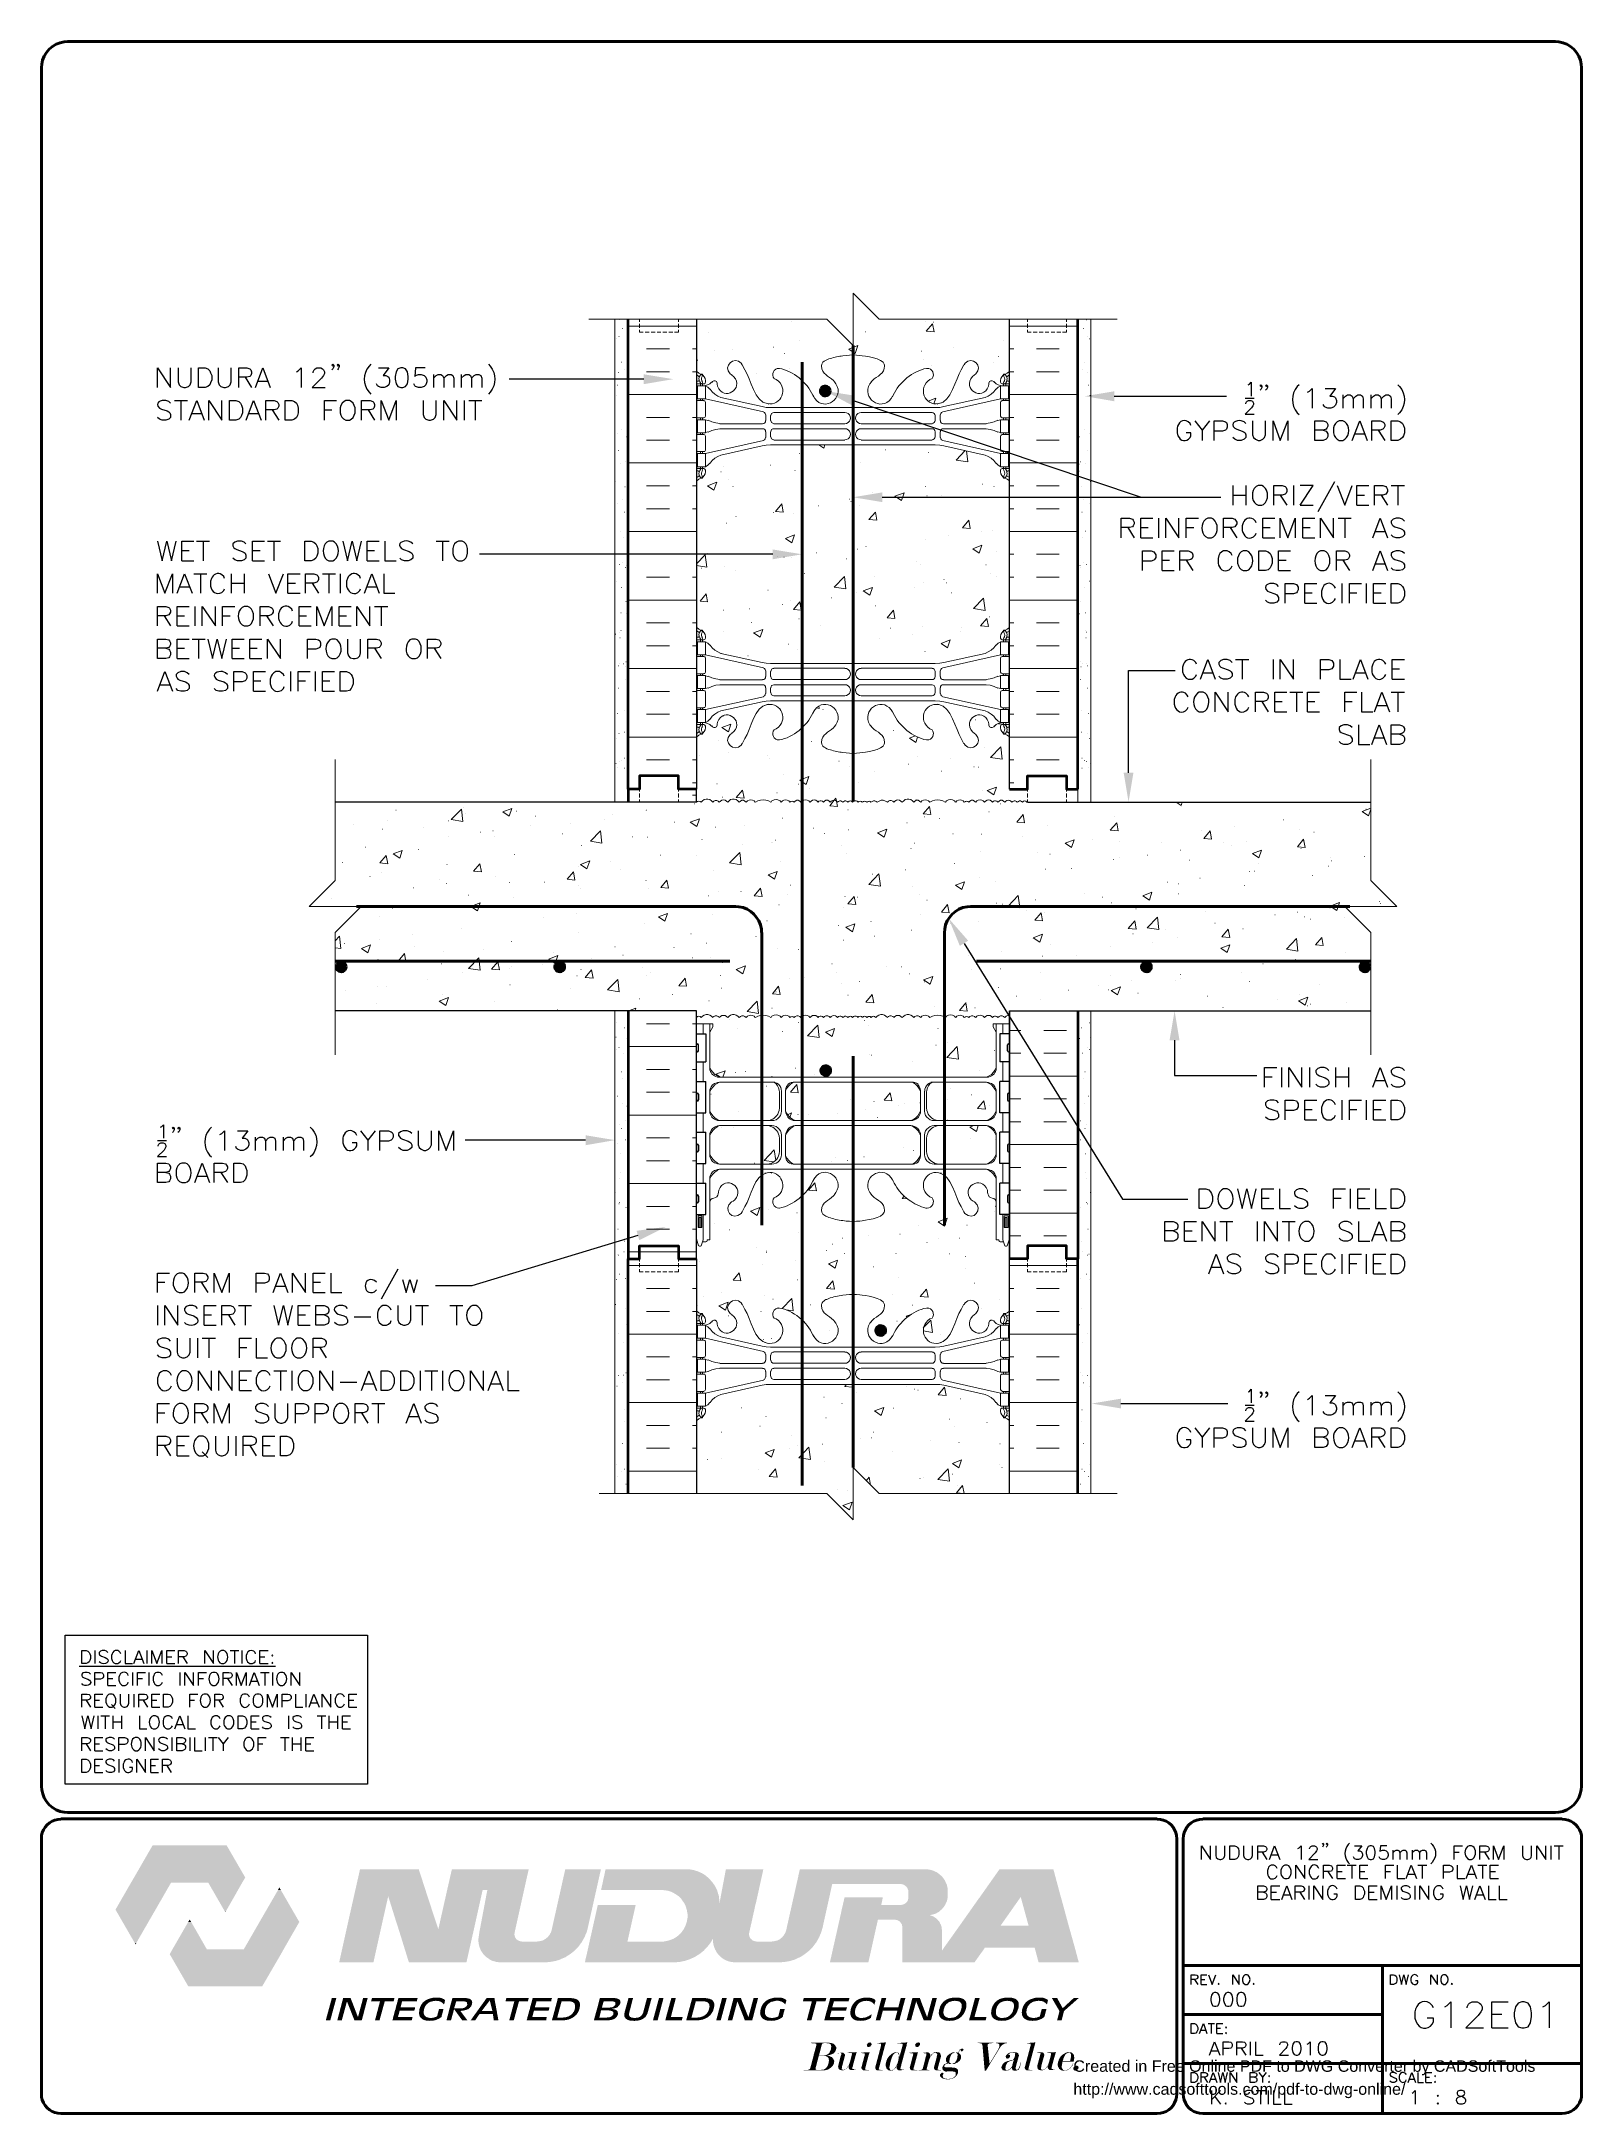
# Model space of a CAD drawing. Header units: millimetres. Extents: x 14 to 201, y 16 to 268.
import ezdxf

# ---------------------------------------------------------------- set-up
doc = ezdxf.new("R2010")
doc.units = ezdxf.units.MM
doc.header["$MEASUREMENT"] = 0
doc.layers.get('0').update_dxf_attribs({"linetype": 'CONTINUOUS'})
doc.layers.add('1EECE10', color=7, linetype='CONTINUOUS')
doc.styles.add('1EECEA0', font='Arial.ttf')

# ---------------------------------------------------------------- blocks, each defined once
blk = doc.blocks.new('1EBCFF0')
at = {"layer": '1EECE10', "color": 0, "true_color": 0x000001, "style": '1EECEA0'}
for s, p in [('Created in Free Online PDF to DWG Converter by CADSoftTools', (0, 0)), ('http://www.cadsofttools.com/pdf-to-dwg-online/', (0, -2))]:
    blk.add_text(s, height=1, dxfattribs=at).set_placement(p)

msp = doc.modelspace()

# ---------------------------------------------------------------- hatches: boundary and pattern name
at = {"true_color": 0x000007}
for points in [[(87.16, 227.22), (90.74, 226.63), (87.16, 226.02)], [(108.67, 225.3), (109.83, 225.19), (108.65, 225.19)], [(108.65, 225.19), (109.83, 225.09), (108.67, 225.09)], [(108.65, 225.19), (109.83, 225.19), (109.83, 225.09)], [(108.69, 225.4), (109.83, 225.3), (108.67, 225.3)], [(108.67, 225.3), (109.83, 225.3), (109.83, 225.19)], [(108.67, 225.09), (109.81, 224.98), (108.69, 224.98)], [(108.67, 225.09), (109.83, 225.09), (109.81, 224.98)], [(108.73, 225.51), (109.81, 225.4), (108.69, 225.4)], [(108.69, 225.4), (109.81, 225.4), (109.83, 225.3)], [(108.69, 224.98), (109.75, 224.87), (108.73, 224.87)], [(108.69, 224.98), (109.81, 224.98), (109.75, 224.87)], [(108.82, 225.59), (109.75, 225.51), (108.73, 225.51)], [(108.73, 225.51), (109.75, 225.51), (109.81, 225.4)], [(108.73, 224.87), (109.69, 224.79), (108.82, 224.79)], [(108.73, 224.87), (109.75, 224.87), (109.69, 224.79)], [(108.88, 225.66), (109.69, 225.59), (108.82, 225.59)], [(108.82, 225.59), (109.69, 225.59), (109.75, 225.51)], [(108.82, 224.79), (109.6, 224.71), (108.88, 224.71)], [(108.82, 224.79), (109.69, 224.79), (109.6, 224.71)], [(108.99, 225.72), (109.6, 225.66), (108.88, 225.66)], [(108.88, 225.66), (109.6, 225.66), (109.69, 225.59)], [(108.88, 224.71), (109.52, 224.66), (108.99, 224.66)], [(108.88, 224.71), (109.6, 224.71), (109.52, 224.66)], [(109.09, 225.76), (109.52, 225.72), (108.99, 225.72)], [(108.99, 225.72), (109.52, 225.72), (109.6, 225.66)], [(108.99, 224.66), (109.41, 224.62), (109.09, 224.62)], [(108.99, 224.66), (109.52, 224.66), (109.41, 224.62)], [(109.2, 225.78), (109.41, 225.76), (109.09, 225.76)], [(109.09, 225.76), (109.41, 225.76), (109.52, 225.72)], [(109.09, 224.62), (109.3, 224.6), (109.2, 224.6)], [(109.09, 224.62), (109.41, 224.62), (109.3, 224.6)], [(109.2, 225.78), (109.3, 225.78), (109.41, 225.76)], [(112.44, 223.48), (109.24, 225.19), (112.82, 224.62)], [(144.42, 223.94), (140.84, 224.56), (144.42, 225.15)], [(116.18, 211.67), (112.63, 212.26), (116.18, 212.85)], [(102.85, 205.91), (106.43, 205.32), (102.85, 204.72)], [(146.75, 178.75), (146.16, 175.18), (145.56, 178.75)], [(125.62, 157.69), (124.25, 161.04), (126.64, 158.31)], [(49.76, 155.34), (50.91, 155.24), (49.74, 155.24)], [(49.74, 155.24), (50.93, 155.13), (49.74, 155.13)], [(49.74, 155.24), (50.91, 155.24), (50.93, 155.13)], [(49.74, 155.13), (50.91, 155.02), (49.74, 155.02)], [(49.74, 155.13), (50.93, 155.13), (50.91, 155.02)], [(49.74, 155.02), (50.88, 154.92), (49.76, 154.92)], [(49.74, 155.02), (50.91, 155.02), (50.88, 154.92)], [(49.83, 155.45), (50.88, 155.34), (49.76, 155.34)], [(49.76, 155.34), (50.88, 155.34), (50.91, 155.24)], [(49.76, 154.92), (50.84, 154.81), (49.83, 154.81)], [(49.76, 154.92), (50.88, 154.92), (50.84, 154.81)], [(49.89, 155.53), (50.84, 155.45), (49.83, 155.45)], [(49.83, 155.45), (50.84, 155.45), (50.88, 155.34)], [(49.83, 154.81), (50.76, 154.73), (49.89, 154.73)], [(49.83, 154.81), (50.84, 154.81), (50.76, 154.73)], [(49.97, 155.6), (50.76, 155.53), (49.89, 155.53)], [(49.89, 155.53), (50.76, 155.53), (50.84, 155.45)], [(49.89, 154.73), (50.69, 154.66), (49.97, 154.66)], [(49.89, 154.73), (50.76, 154.73), (50.69, 154.66)], [(50.06, 155.66), (50.69, 155.6), (49.97, 155.6)], [(49.97, 155.6), (50.69, 155.6), (50.76, 155.53)], [(49.97, 154.66), (50.59, 154.6), (50.06, 154.6)], [(49.97, 154.66), (50.69, 154.66), (50.59, 154.6)], [(50.16, 155.7), (50.59, 155.66), (50.06, 155.66)], [(50.06, 155.66), (50.59, 155.66), (50.69, 155.6)], [(50.06, 154.6), (50.48, 154.56), (50.16, 154.56)], [(50.06, 154.6), (50.59, 154.6), (50.48, 154.56)], [(50.27, 155.72), (50.48, 155.7), (50.16, 155.7)], [(50.16, 155.7), (50.48, 155.7), (50.59, 155.66)], [(50.16, 154.56), (50.38, 154.54), (50.27, 154.54)], [(50.16, 154.56), (50.48, 154.56), (50.38, 154.54)], [(50.27, 155.72), (50.38, 155.72), (50.48, 155.7)], [(76.37, 155.34), (77.49, 155.24), (76.33, 155.24)], [(76.33, 155.24), (77.51, 155.13), (76.33, 155.13)], [(76.33, 155.24), (77.49, 155.24), (77.51, 155.13)], [(76.33, 155.13), (77.49, 155.02), (76.33, 155.02)], [(76.33, 155.13), (77.51, 155.13), (77.49, 155.02)], [(76.33, 155.02), (77.47, 154.92), (76.37, 154.92)], [(76.33, 155.02), (77.49, 155.02), (77.47, 154.92)], [(76.41, 155.45), (77.47, 155.34), (76.37, 155.34)], [(76.37, 155.34), (77.47, 155.34), (77.49, 155.24)], [(76.37, 154.92), (77.43, 154.81), (76.41, 154.81)], [(76.37, 154.92), (77.47, 154.92), (77.43, 154.81)], [(76.48, 155.53), (77.43, 155.45), (76.41, 155.45)], [(76.41, 155.45), (77.43, 155.45), (77.47, 155.34)], [(76.41, 154.81), (77.36, 154.73), (76.48, 154.73)], [(76.41, 154.81), (77.43, 154.81), (77.36, 154.73)], [(76.56, 155.6), (77.36, 155.53), (76.48, 155.53)], [(76.48, 155.53), (77.36, 155.53), (77.43, 155.45)], [(76.48, 154.73), (77.28, 154.66), (76.56, 154.66)], [(76.48, 154.73), (77.36, 154.73), (77.28, 154.66)], [(76.64, 155.66), (77.28, 155.6), (76.56, 155.6)], [(76.56, 155.6), (77.28, 155.6), (77.36, 155.53)], [(76.56, 154.66), (77.17, 154.6), (76.64, 154.6)], [(76.56, 154.66), (77.28, 154.66), (77.17, 154.6)], [(76.75, 155.7), (77.17, 155.66), (76.64, 155.66)], [(76.64, 155.66), (77.17, 155.66), (77.28, 155.6)], [(76.64, 154.6), (77.09, 154.56), (76.75, 154.56)], [(76.64, 154.6), (77.17, 154.6), (77.09, 154.56)], [(76.86, 155.72), (77.09, 155.7), (76.75, 155.7)], [(76.75, 155.7), (77.09, 155.7), (77.17, 155.66)], [(76.75, 154.56), (76.96, 154.54), (76.86, 154.54)], [(76.75, 154.56), (77.09, 154.56), (76.96, 154.54)], [(76.86, 155.72), (76.96, 155.72), (77.09, 155.7)], [(147.74, 155.24), (148.93, 155.13), (147.72, 155.13)], [(147.72, 155.13), (148.91, 155.02), (147.74, 155.02)], [(147.72, 155.13), (148.93, 155.13), (148.91, 155.02)], [(147.76, 155.34), (148.91, 155.24), (147.74, 155.24)], [(147.74, 155.24), (148.91, 155.24), (148.93, 155.13)], [(147.74, 155.02), (148.89, 154.92), (147.76, 154.92)], [(147.74, 155.02), (148.91, 155.02), (148.89, 154.92)], [(147.83, 155.45), (148.89, 155.34), (147.76, 155.34)], [(147.76, 155.34), (148.89, 155.34), (148.91, 155.24)], [(147.76, 154.92), (148.82, 154.81), (147.83, 154.81)], [(147.76, 154.92), (148.89, 154.92), (148.82, 154.81)], [(147.89, 155.53), (148.82, 155.45), (147.83, 155.45)], [(147.83, 155.45), (148.82, 155.45), (148.89, 155.34)], [(147.83, 154.81), (148.76, 154.73), (147.89, 154.73)], [(147.83, 154.81), (148.82, 154.81), (148.76, 154.73)], [(147.98, 155.6), (148.76, 155.53), (147.89, 155.53)], [(147.89, 155.53), (148.76, 155.53), (148.82, 155.45)], [(147.89, 154.73), (148.67, 154.66), (147.98, 154.66)], [(147.89, 154.73), (148.76, 154.73), (148.67, 154.66)], [(148.06, 155.66), (148.67, 155.6), (147.98, 155.6)], [(147.98, 155.6), (148.67, 155.6), (148.76, 155.53)], [(147.98, 154.66), (148.59, 154.6), (148.06, 154.6)], [(147.98, 154.66), (148.67, 154.66), (148.59, 154.6)], [(148.17, 155.7), (148.59, 155.66), (148.06, 155.66)], [(148.06, 155.66), (148.59, 155.66), (148.67, 155.6)], [(148.06, 154.6), (148.48, 154.56), (148.17, 154.56)], [(148.06, 154.6), (148.59, 154.6), (148.48, 154.56)], [(148.27, 155.72), (148.48, 155.7), (148.17, 155.7)], [(148.17, 155.7), (148.48, 155.7), (148.59, 155.66)], [(148.17, 154.56), (148.38, 154.54), (148.27, 154.54)], [(148.17, 154.56), (148.48, 154.56), (148.38, 154.54)], [(148.27, 155.72), (148.38, 155.72), (148.48, 155.7)], [(174.35, 155.34), (175.49, 155.24), (174.33, 155.24)], [(174.33, 155.24), (175.51, 155.13), (174.33, 155.13)], [(174.33, 155.24), (175.49, 155.24), (175.51, 155.13)], [(174.33, 155.13), (175.49, 155.02), (174.33, 155.02)], [(174.33, 155.13), (175.51, 155.13), (175.49, 155.02)], [(174.33, 155.02), (175.47, 154.92), (174.35, 154.92)], [(174.33, 155.02), (175.49, 155.02), (175.47, 154.92)], [(174.41, 155.45), (175.47, 155.34), (174.35, 155.34)], [(174.35, 155.34), (175.47, 155.34), (175.49, 155.24)], [(174.35, 154.92), (175.43, 154.81), (174.41, 154.81)], [(174.35, 154.92), (175.47, 154.92), (175.43, 154.81)], [(174.48, 155.53), (175.43, 155.45), (174.41, 155.45)], [(174.41, 155.45), (175.43, 155.45), (175.47, 155.34)], [(174.41, 154.81), (175.34, 154.73), (174.48, 154.73)], [(174.41, 154.81), (175.43, 154.81), (175.34, 154.73)], [(174.56, 155.6), (175.34, 155.53), (174.48, 155.53)], [(174.48, 155.53), (175.34, 155.53), (175.43, 155.45)], [(174.48, 154.73), (175.28, 154.66), (174.56, 154.66)], [(174.48, 154.73), (175.34, 154.73), (175.28, 154.66)], [(174.65, 155.66), (175.28, 155.6), (174.56, 155.6)], [(174.56, 155.6), (175.28, 155.6), (175.34, 155.53)], [(174.56, 154.66), (175.18, 154.6), (174.65, 154.6)], [(174.56, 154.66), (175.28, 154.66), (175.18, 154.6)], [(174.75, 155.7), (175.18, 155.66), (174.65, 155.66)], [(174.65, 155.66), (175.18, 155.66), (175.28, 155.6)], [(174.65, 154.6), (175.07, 154.56), (174.75, 154.56)], [(174.65, 154.6), (175.18, 154.6), (175.07, 154.56)], [(174.86, 155.72), (175.07, 155.7), (174.75, 155.7)], [(174.75, 155.7), (175.07, 155.7), (175.18, 155.66)], [(174.75, 154.56), (174.96, 154.54), (174.86, 154.54)], [(174.75, 154.56), (175.07, 154.56), (174.96, 154.54)], [(174.86, 155.72), (174.96, 155.72), (175.07, 155.7)], [(151.15, 146.2), (151.76, 149.78), (152.36, 146.2)], [(108.73, 142.62), (109.9, 142.52), (108.71, 142.52)], [(108.71, 142.52), (109.9, 142.39), (108.73, 142.39)], [(108.71, 142.52), (109.9, 142.52), (109.9, 142.39)], [(108.75, 142.73), (109.9, 142.62), (108.73, 142.62)], [(108.73, 142.62), (109.9, 142.62), (109.9, 142.52)], [(108.73, 142.39), (109.85, 142.28), (108.75, 142.28)], [(108.73, 142.39), (109.9, 142.39), (109.85, 142.28)], [(108.8, 142.81), (109.85, 142.73), (108.75, 142.73)], [(108.75, 142.73), (109.85, 142.73), (109.9, 142.62)], [(108.75, 142.28), (109.81, 142.2), (108.8, 142.2)], [(108.75, 142.28), (109.85, 142.28), (109.81, 142.2)], [(108.86, 142.92), (109.81, 142.81), (108.8, 142.81)], [(108.8, 142.81), (109.81, 142.81), (109.85, 142.73)], [(108.8, 142.2), (109.75, 142.11), (108.86, 142.11)], [(108.8, 142.2), (109.81, 142.2), (109.75, 142.11)], [(108.94, 142.98), (109.75, 142.92), (108.86, 142.92)], [(108.86, 142.92), (109.75, 142.92), (109.81, 142.81)], [(108.86, 142.11), (109.66, 142.03), (108.94, 142.03)], [(108.86, 142.11), (109.75, 142.11), (109.66, 142.03)], [(109.05, 143.04), (109.66, 142.98), (108.94, 142.98)], [(108.94, 142.98), (109.66, 142.98), (109.75, 142.92)], [(108.94, 142.03), (109.58, 141.96), (109.05, 141.96)], [(108.94, 142.03), (109.66, 142.03), (109.58, 141.96)], [(109.16, 143.09), (109.58, 143.04), (109.05, 143.04)], [(109.05, 143.04), (109.58, 143.04), (109.66, 142.98)], [(109.05, 141.96), (109.47, 141.94), (109.16, 141.94)], [(109.05, 141.96), (109.58, 141.96), (109.47, 141.94)], [(109.26, 143.11), (109.47, 143.09), (109.16, 143.09)], [(109.16, 143.09), (109.47, 143.09), (109.58, 143.04)], [(109.16, 141.94), (109.37, 141.92), (109.26, 141.92)], [(109.16, 141.94), (109.47, 141.94), (109.37, 141.92)], [(109.26, 143.11), (109.37, 143.11), (109.47, 143.09)], [(80.07, 134.64), (83.65, 134.05), (80.07, 133.43)], [(86.28, 123.02), (89.85, 123.49), (86.61, 121.88)], [(115.44, 111.1), (116.59, 111), (115.4, 111)], [(115.4, 111), (116.59, 110.89), (115.4, 110.89)], [(115.4, 111), (116.59, 111), (116.59, 110.89)], [(115.49, 111.19), (116.54, 111.1), (115.44, 111.1)], [(115.44, 111.1), (116.54, 111.1), (116.59, 111)], [(115.55, 111.29), (116.5, 111.19), (115.49, 111.19)], [(115.49, 111.19), (116.5, 111.19), (116.54, 111.1)], [(115.63, 111.36), (116.44, 111.29), (115.55, 111.29)], [(115.55, 111.29), (116.44, 111.29), (116.5, 111.19)], [(115.74, 111.42), (116.35, 111.36), (115.63, 111.36)], [(115.63, 111.36), (116.35, 111.36), (116.44, 111.29)], [(115.82, 111.46), (116.27, 111.42), (115.74, 111.42)], [(115.74, 111.42), (116.27, 111.42), (116.35, 111.36)], [(115.93, 111.48), (116.16, 111.46), (115.82, 111.46)], [(115.82, 111.46), (116.16, 111.46), (116.27, 111.42)], [(115.93, 111.48), (116.06, 111.48), (116.16, 111.46)], [(115.4, 110.89), (116.59, 110.77), (115.4, 110.77)], [(115.4, 110.89), (116.59, 110.89), (116.59, 110.77)], [(115.4, 110.77), (116.54, 110.66), (115.44, 110.66)], [(115.4, 110.77), (116.59, 110.77), (116.54, 110.66)], [(115.44, 110.66), (116.5, 110.57), (115.49, 110.57)], [(115.44, 110.66), (116.54, 110.66), (116.5, 110.57)], [(115.49, 110.57), (116.44, 110.49), (115.55, 110.49)], [(115.49, 110.57), (116.5, 110.57), (116.44, 110.49)], [(115.55, 110.49), (116.35, 110.41), (115.63, 110.41)], [(115.55, 110.49), (116.44, 110.49), (116.35, 110.41)], [(115.63, 110.41), (116.27, 110.34), (115.74, 110.34)], [(115.63, 110.41), (116.35, 110.41), (116.27, 110.34)], [(115.74, 110.34), (116.16, 110.32), (115.82, 110.32)], [(115.74, 110.34), (116.27, 110.34), (116.16, 110.32)], [(115.82, 110.32), (116.06, 110.3), (115.93, 110.3)], [(115.82, 110.32), (116.16, 110.32), (116.06, 110.3)], [(145.22, 101.41), (141.65, 102), (145.22, 102.59)], [(27.37, 48.24), (38.65, 44.34), (25.12, 44.34)], [(27.37, 48.24), (36.39, 48.24), (38.65, 44.34)], [(24.76, 43.73), (27.73, 40.43), (22.86, 40.43)], [(24.76, 43.73), (29.63, 43.73), (27.73, 40.43)], [(25.12, 44.34), (38.29, 43.73), (24.76, 43.73)], [(25.12, 44.34), (38.65, 44.34), (38.29, 43.73)], [(34.14, 43.73), (36.26, 40.17), (36.19, 40.17)], [(34.14, 43.73), (38.29, 43.73), (36.26, 40.17)], [(82.06, 43.31), (96.08, 42.8), (81.96, 42.8)], [(82.17, 43.77), (95.82, 43.31), (82.06, 43.31)], [(82.06, 43.31), (95.82, 43.31), (96.08, 42.8)], [(82.25, 44.17), (95.5, 43.77), (82.17, 43.77)], [(82.17, 43.77), (95.5, 43.77), (95.82, 43.31)], [(82.34, 44.56), (95.14, 44.17), (82.25, 44.17)], [(82.25, 44.17), (95.14, 44.17), (95.5, 43.77)], [(82.4, 44.85), (94.72, 44.56), (82.34, 44.56)], [(82.34, 44.56), (94.72, 44.56), (95.14, 44.17)], [(82.44, 45.08), (94.26, 44.85), (82.4, 44.85)], [(82.4, 44.85), (94.26, 44.85), (94.72, 44.56)], [(82.49, 45.25), (93.75, 45.08), (82.44, 45.08)], [(82.44, 45.08), (93.75, 45.08), (94.26, 44.85)], [(82.51, 45.34), (93.22, 45.25), (82.49, 45.25)], [(82.49, 45.25), (93.22, 45.25), (93.75, 45.08)], [(82.51, 45.34), (92.67, 45.34), (93.22, 45.25)], [(97.15, 45.34), (100.8, 41.21), (96.37, 41.21)], [(97.15, 45.34), (101.71, 45.34), (100.8, 41.21)], [(105.75, 43.54), (108.92, 38.25), (104.56, 38.25)], [(105.85, 43.98), (123.99, 43.56), (105.75, 43.56)], [(105.75, 43.56), (124.02, 43.54), (105.75, 43.54)], [(105.75, 43.56), (123.99, 43.56), (124.02, 43.54)], [(105.75, 43.54), (110.09, 43.54), (108.92, 38.25)], [(105.94, 44.37), (123.8, 43.98), (105.85, 43.98)], [(105.85, 43.98), (123.8, 43.98), (123.99, 43.56)], [(106, 44.7), (123.53, 44.37), (105.94, 44.37)], [(105.94, 44.37), (123.53, 44.37), (123.8, 43.98)], [(106.07, 44.98), (123.19, 44.7), (106, 44.7)], [(106, 44.7), (123.19, 44.7), (123.53, 44.37)], [(106.11, 45.17), (122.81, 44.98), (106.07, 44.98)], [(106.07, 44.98), (122.81, 44.98), (123.19, 44.7)], [(106.15, 45.3), (122.39, 45.17), (106.11, 45.17)], [(106.11, 45.17), (122.39, 45.17), (122.81, 44.98)], [(106.15, 45.34), (121.94, 45.3), (106.15, 45.3)], [(106.15, 45.34), (121.45, 45.34), (121.94, 45.3)], [(106.15, 45.3), (121.94, 45.3), (122.39, 45.17)], [(118.45, 43.54), (124.02, 43.52), (118.62, 43.52)], [(118.45, 43.54), (124.02, 43.54), (124.02, 43.52)], [(118.62, 43.52), (124.04, 43.46), (118.79, 43.46)], [(118.62, 43.52), (124.02, 43.52), (124.04, 43.46)], [(118.79, 43.46), (124.06, 43.37), (118.94, 43.37)], [(118.79, 43.46), (124.04, 43.46), (124.06, 43.37)], [(118.94, 43.37), (124.08, 43.26), (119.08, 43.26)], [(118.94, 43.37), (124.06, 43.37), (124.08, 43.26)], [(119.08, 43.26), (124.12, 43.14), (119.19, 43.14)], [(119.08, 43.26), (124.08, 43.26), (124.12, 43.14)], [(119.19, 43.14), (124.12, 43.1), (119.21, 43.1)], [(119.19, 43.14), (124.12, 43.14), (124.12, 43.1)], [(119.21, 43.1), (124.14, 42.97), (119.27, 42.97)], [(119.21, 43.1), (124.12, 43.1), (124.14, 42.97)], [(119.27, 42.97), (124.14, 42.8), (119.34, 42.8)], [(119.27, 42.97), (124.14, 42.97), (124.14, 42.8)], [(130.45, 45.34), (137.92, 41.95), (128.06, 41.95)], [(130.45, 45.34), (137.01, 45.34), (137.92, 41.95)], [(22.86, 40.43), (25.38, 36.36), (25.21, 36.36)], [(22.86, 40.43), (27.73, 40.43), (25.38, 36.36)], [(81.56, 41), (85.17, 36.55), (80.56, 36.55)], [(81.56, 41), (86.17, 41), (85.17, 36.55)], [(89.58, 42.8), (96.1, 42.74), (90.06, 42.74)], [(89.58, 42.8), (96.08, 42.8), (96.1, 42.74)], [(90.06, 42.74), (96.14, 42.59), (90.53, 42.59)], [(90.06, 42.74), (96.1, 42.74), (96.14, 42.59)], [(90.53, 42.59), (96.2, 42.35), (90.97, 42.35)], [(90.53, 42.59), (96.14, 42.59), (96.2, 42.35)], [(90.97, 42.35), (96.24, 42.27), (91.08, 42.27)], [(90.97, 42.35), (96.2, 42.35), (96.24, 42.27)], [(91.08, 42.27), (96.29, 42.08), (91.38, 42.08)], [(91.08, 42.27), (96.24, 42.27), (96.29, 42.08)], [(91.38, 42.08), (96.33, 41.74), (91.72, 41.74)], [(91.38, 42.08), (96.29, 42.08), (96.33, 41.74)], [(91.72, 41.74), (96.35, 41.72), (91.72, 41.72)], [(91.72, 41.74), (96.33, 41.74), (96.35, 41.72)], [(91.72, 41.72), (96.35, 41.32), (92.01, 41.32)], [(91.72, 41.72), (96.35, 41.72), (96.35, 41.32)], [(92.01, 41.32), (96.37, 41.21), (92.08, 41.21)], [(92.01, 41.32), (96.35, 41.32), (96.37, 41.21)], [(92.08, 41.21), (96.37, 41.17), (92.1, 41.17)], [(92.08, 41.21), (96.37, 41.21), (96.37, 41.17)], [(92.1, 41.17), (100.71, 40.89), (92.24, 40.89)], [(92.1, 41.17), (100.77, 41.17), (100.71, 40.89)], [(92.24, 40.89), (100.61, 40.41), (92.39, 40.41)], [(92.24, 40.89), (100.71, 40.89), (100.61, 40.41)], [(92.39, 40.41), (100.5, 39.92), (92.48, 39.92)], [(92.39, 40.41), (100.61, 40.41), (100.5, 39.92)], [(96.37, 41.21), (100.77, 41.17), (96.37, 41.17)], [(96.37, 41.21), (100.8, 41.21), (100.77, 41.17)], [(111.25, 40.45), (123.08, 40.17), (111.19, 40.17)], [(111.32, 40.75), (123.4, 40.45), (111.25, 40.45)], [(111.25, 40.45), (123.4, 40.45), (123.08, 40.17)], [(111.38, 41), (123.68, 40.75), (111.32, 40.75)], [(111.32, 40.75), (123.68, 40.75), (123.4, 40.45)], [(111.59, 41.91), (116.06, 41), (111.38, 41)], [(111.38, 41), (123.82, 41), (123.68, 40.75)], [(111.59, 41.91), (116.25, 41.91), (116.06, 41)], [(118.6, 41.02), (123.82, 41), (118.45, 41)], [(118.74, 41.06), (123.82, 41.02), (118.6, 41.02)], [(118.6, 41.02), (123.82, 41.02), (123.82, 41)], [(118.87, 41.11), (123.87, 41.06), (118.74, 41.06)], [(118.74, 41.06), (123.87, 41.06), (123.82, 41.02)], [(118.89, 41.13), (123.89, 41.11), (118.87, 41.11)], [(118.87, 41.11), (123.89, 41.11), (123.87, 41.06)], [(119.02, 41.21), (123.89, 41.13), (118.89, 41.13)], [(118.89, 41.13), (123.89, 41.13), (123.89, 41.11)], [(119.13, 41.32), (123.93, 41.21), (119.02, 41.21)], [(119.02, 41.21), (123.93, 41.21), (123.89, 41.13)], [(119.23, 41.44), (123.97, 41.32), (119.13, 41.32)], [(119.13, 41.32), (123.97, 41.32), (123.93, 41.21)], [(119.25, 41.49), (124.04, 41.44), (119.23, 41.44)], [(119.23, 41.44), (124.04, 41.44), (123.97, 41.32)], [(119.3, 41.59), (124.06, 41.49), (119.25, 41.49)], [(119.25, 41.49), (124.06, 41.49), (124.04, 41.44)], [(119.34, 41.74), (124.08, 41.59), (119.3, 41.59)], [(119.3, 41.59), (124.08, 41.59), (124.06, 41.49)], [(119.34, 42.8), (124.16, 42.63), (119.34, 42.63)], [(119.34, 42.8), (124.14, 42.8), (124.16, 42.63)], [(119.34, 42.63), (124.16, 42.31), (119.34, 42.31)], [(119.34, 42.63), (124.16, 42.63), (124.16, 42.31)], [(119.34, 42.31), (124.14, 41.91), (119.34, 41.91)], [(119.34, 42.31), (124.16, 42.31), (124.14, 41.91)], [(119.34, 41.91), (124.14, 41.89), (119.34, 41.89)], [(119.34, 41.91), (124.14, 41.91), (124.14, 41.89)], [(119.34, 41.89), (124.1, 41.74), (119.34, 41.74)], [(119.34, 41.89), (124.14, 41.89), (124.1, 41.74)], [(119.34, 41.74), (124.1, 41.74), (124.08, 41.59)], [(128.02, 41.91), (130.58, 38.48), (125.6, 38.48)], [(128.06, 41.95), (132.99, 41.91), (128.02, 41.91)], [(128.02, 41.91), (132.99, 41.91), (130.58, 38.48)], [(128.06, 41.95), (133.03, 41.95), (132.99, 41.91)], [(133.03, 41.95), (137.94, 41.91), (133.05, 41.91)], [(133.03, 41.95), (137.92, 41.95), (137.94, 41.91)], [(133.05, 41.91), (138.87, 38.48), (133.99, 38.48)], [(133.05, 41.91), (137.94, 41.91), (138.87, 38.48)], [(36.19, 40.17), (36.26, 40.17), (36.22, 40.13)], [(92.01, 38.04), (99.99, 37.66), (91.74, 37.66)], [(92.24, 38.48), (100.08, 38.04), (92.01, 38.04)], [(92.01, 38.04), (100.08, 38.04), (99.99, 37.66)], [(92.39, 38.95), (100.18, 38.48), (92.24, 38.48)], [(92.24, 38.48), (100.18, 38.48), (100.08, 38.04)], [(92.48, 39.43), (100.29, 38.95), (92.39, 38.95)], [(92.39, 38.95), (100.29, 38.95), (100.18, 38.48)], [(92.48, 39.92), (100.39, 39.43), (92.48, 39.43)], [(92.48, 39.92), (100.5, 39.92), (100.39, 39.43)], [(92.48, 39.43), (100.39, 39.43), (100.29, 38.95)], [(104.5, 37.97), (108.73, 37.63), (104.39, 37.63)], [(104.56, 38.25), (108.84, 37.97), (104.5, 37.97)], [(104.5, 37.97), (108.84, 37.97), (108.73, 37.63)], [(104.56, 38.25), (108.92, 38.25), (108.84, 37.97)], [(110.98, 39.2), (114.49, 34.01), (109.81, 34.01)], [(111, 39.26), (122.91, 39.2), (110.98, 39.2)], [(110.98, 39.2), (115.65, 39.2), (114.49, 34.01)], [(111.04, 39.48), (122.87, 39.26), (111, 39.26)], [(111, 39.26), (122.87, 39.26), (122.91, 39.2)], [(111.08, 39.65), (122.6, 39.48), (111.04, 39.48)], [(111.04, 39.48), (122.6, 39.48), (122.87, 39.26)], [(111.1, 39.75), (122.28, 39.65), (111.08, 39.65)], [(111.08, 39.65), (122.28, 39.65), (122.6, 39.48)], [(111.12, 39.84), (121.94, 39.75), (111.1, 39.75)], [(111.1, 39.75), (121.94, 39.75), (122.28, 39.65)], [(111.15, 39.96), (122.34, 39.84), (111.12, 39.84)], [(111.12, 39.84), (122.34, 39.84), (121.94, 39.75)], [(111.19, 40.17), (122.72, 39.96), (111.15, 39.96)], [(111.15, 39.96), (122.72, 39.96), (122.34, 39.84)], [(111.19, 40.17), (123.08, 40.17), (122.72, 39.96)], [(117.73, 39.2), (122.94, 39.18), (117.88, 39.18)], [(117.73, 39.2), (122.91, 39.2), (122.94, 39.18)], [(117.88, 39.18), (122.98, 39.14), (118.03, 39.14)], [(117.88, 39.18), (122.94, 39.18), (122.98, 39.14)], [(118.03, 39.14), (123.02, 39.07), (118.17, 39.07)], [(118.03, 39.14), (122.98, 39.14), (123.02, 39.07)], [(118.17, 39.07), (123.11, 38.99), (118.3, 38.99)], [(118.17, 39.07), (123.02, 39.07), (123.11, 38.99)], [(118.3, 38.99), (123.17, 38.88), (118.41, 38.88)], [(118.3, 38.99), (123.11, 38.99), (123.17, 38.88)], [(118.41, 38.88), (123.23, 38.73), (118.49, 38.73)], [(118.41, 38.88), (123.17, 38.88), (123.23, 38.73)], [(118.49, 38.73), (123.27, 38.67), (118.53, 38.67)], [(118.49, 38.73), (123.23, 38.73), (123.27, 38.67)], [(118.53, 38.67), (123.3, 38.61), (118.58, 38.61)], [(118.53, 38.67), (123.27, 38.67), (123.3, 38.61)], [(118.58, 38.61), (123.36, 38.46), (118.6, 38.46)], [(118.58, 38.61), (123.3, 38.61), (123.36, 38.46)], [(118.6, 38.46), (123.4, 38.33), (118.62, 38.33)], [(118.6, 38.46), (123.36, 38.46), (123.4, 38.33)], [(118.62, 38.33), (123.4, 38.29), (118.62, 38.29)], [(118.62, 38.33), (123.4, 38.33), (123.4, 38.29)], [(118.62, 38.29), (123.44, 37.97), (118.62, 37.97)], [(118.62, 38.29), (123.4, 38.29), (123.44, 37.97)], [(118.62, 37.97), (123.44, 35.62), (118.62, 35.62)], [(118.62, 37.97), (123.44, 37.97), (123.44, 35.62)], [(125.6, 38.48), (139.62, 35.81), (123.7, 35.81)], [(125.6, 38.48), (138.87, 38.48), (139.62, 35.81)], [(25.21, 36.36), (25.38, 36.36), (25.29, 36.22)], [(80.31, 35.41), (93.94, 35.03), (80.22, 35.03)], [(80.41, 35.88), (94.42, 35.41), (80.31, 35.41)], [(80.31, 35.41), (94.42, 35.41), (93.94, 35.03)], [(80.52, 36.36), (94.87, 35.88), (80.41, 35.88)], [(80.41, 35.88), (94.87, 35.88), (94.42, 35.41)], [(80.56, 36.55), (95.25, 36.36), (80.52, 36.36)], [(80.52, 36.36), (95.25, 36.36), (94.87, 35.88)], [(80.56, 36.55), (95.38, 36.55), (95.25, 36.36)], [(90.06, 36.64), (95.38, 36.55), (89.58, 36.55)], [(90.53, 36.79), (95.42, 36.64), (90.06, 36.64)], [(90.06, 36.64), (95.42, 36.64), (95.38, 36.55)], [(90.76, 36.89), (95.5, 36.79), (90.53, 36.79)], [(90.53, 36.79), (95.5, 36.79), (95.42, 36.64)], [(90.8, 36.91), (95.57, 36.89), (90.76, 36.89)], [(90.76, 36.89), (95.57, 36.89), (95.5, 36.79)], [(90.8, 36.91), (95.59, 36.91), (95.57, 36.89)], [(90.97, 37), (100.16, 36.91), (90.8, 36.91)], [(91.02, 37.02), (100.1, 37), (90.97, 37)], [(90.97, 37), (100.1, 37), (100.16, 36.91)], [(91.21, 37.17), (100.08, 37.02), (91.02, 37.02)], [(91.02, 37.02), (100.08, 37.02), (100.1, 37)], [(91.38, 37.3), (100.01, 37.17), (91.21, 37.17)], [(91.21, 37.17), (100.01, 37.17), (100.08, 37.02)], [(91.42, 37.34), (99.99, 37.3), (91.38, 37.3)], [(91.38, 37.3), (99.99, 37.3), (100.01, 37.17)], [(91.59, 37.49), (99.97, 37.34), (91.42, 37.34)], [(91.42, 37.34), (99.97, 37.34), (99.99, 37.3)], [(91.72, 37.63), (99.97, 37.49), (91.59, 37.49)], [(91.59, 37.49), (99.97, 37.49), (99.97, 37.34)], [(91.74, 37.66), (99.99, 37.63), (91.72, 37.63)], [(91.72, 37.63), (99.99, 37.63), (99.97, 37.49)], [(91.74, 37.66), (99.99, 37.66), (99.99, 37.63)], [(95.59, 36.91), (100.16, 36.89), (95.59, 36.89)], [(95.59, 36.91), (100.16, 36.91), (100.16, 36.89)], [(95.59, 36.89), (100.29, 36.79), (95.59, 36.79)], [(95.59, 36.89), (100.16, 36.89), (100.29, 36.79)], [(95.59, 36.79), (100.41, 36.68), (95.59, 36.68)], [(95.59, 36.79), (100.29, 36.79), (100.41, 36.68)], [(95.59, 36.68), (100.56, 36.62), (95.59, 36.62)], [(95.59, 36.68), (100.41, 36.68), (100.56, 36.62)], [(95.59, 36.62), (100.71, 36.58), (95.59, 36.58)], [(95.59, 36.62), (100.56, 36.62), (100.71, 36.58)], [(95.59, 36.58), (100.88, 36.55), (95.59, 36.55)], [(95.59, 36.58), (100.71, 36.58), (100.88, 36.55)], [(95.59, 36.55), (108.16, 36.47), (95.59, 36.47)], [(95.59, 36.55), (108.2, 36.55), (108.16, 36.47)], [(95.59, 36.47), (108.14, 36.43), (95.59, 36.43)], [(95.59, 36.47), (108.16, 36.47), (108.14, 36.43)], [(95.59, 36.43), (107.84, 36.05), (95.67, 36.05)], [(95.59, 36.43), (108.14, 36.43), (107.84, 36.05)], [(95.67, 36.05), (107.74, 35.9), (95.72, 35.9)], [(95.67, 36.05), (107.84, 36.05), (107.74, 35.9)], [(95.72, 35.9), (107.46, 35.62), (95.82, 35.62)], [(95.72, 35.9), (107.74, 35.9), (107.46, 35.62)], [(95.82, 35.62), (107.27, 35.43), (95.93, 35.43)], [(95.82, 35.62), (107.46, 35.62), (107.27, 35.43)], [(95.93, 35.43), (107.02, 35.22), (96.03, 35.22)], [(95.93, 35.43), (107.27, 35.43), (107.02, 35.22)], [(103.08, 36.6), (108.2, 36.55), (102.74, 36.55)], [(103.42, 36.68), (108.23, 36.6), (103.08, 36.6)], [(103.08, 36.6), (108.23, 36.6), (108.2, 36.55)], [(103.74, 36.85), (108.29, 36.68), (103.42, 36.68)], [(103.42, 36.68), (108.29, 36.68), (108.23, 36.6)], [(103.91, 37), (108.37, 36.85), (103.74, 36.85)], [(103.74, 36.85), (108.37, 36.85), (108.29, 36.68)], [(103.99, 37.06), (108.46, 37), (103.91, 37)], [(103.91, 37), (108.46, 37), (108.37, 36.85)], [(104.22, 37.34), (108.5, 37.06), (103.99, 37.06)], [(103.99, 37.06), (108.5, 37.06), (108.46, 37)], [(104.37, 37.61), (108.61, 37.34), (104.22, 37.34)], [(104.22, 37.34), (108.61, 37.34), (108.5, 37.06)], [(104.39, 37.63), (108.73, 37.61), (104.37, 37.61)], [(104.37, 37.61), (108.73, 37.61), (108.61, 37.34)], [(104.39, 37.63), (108.73, 37.63), (108.73, 37.61)], [(118.62, 35.62), (123.44, 35.43), (118.62, 35.43)], [(118.62, 35.62), (123.44, 35.62), (123.44, 35.43)], [(118.62, 35.43), (127.4, 34.01), (118.62, 34.01)], [(118.62, 35.43), (128.42, 35.43), (127.4, 34.01)], [(123.57, 35.62), (128.42, 35.43), (123.44, 35.43)], [(123.7, 35.81), (128.55, 35.62), (123.57, 35.62)], [(123.57, 35.62), (128.55, 35.62), (128.42, 35.43)], [(123.7, 35.81), (128.67, 35.81), (128.55, 35.62)], [(134.73, 35.81), (140.1, 34.01), (135.21, 34.01)], [(134.73, 35.81), (139.62, 35.81), (140.1, 34.01)], [(80.01, 34.08), (90.95, 34.01), (79.99, 34.01)], [(80.03, 34.21), (91.59, 34.08), (80.01, 34.08)], [(80.01, 34.08), (91.59, 34.08), (90.95, 34.01)], [(80.07, 34.42), (92.2, 34.21), (80.03, 34.21)], [(80.03, 34.21), (92.2, 34.21), (91.59, 34.08)], [(80.14, 34.69), (92.82, 34.42), (80.07, 34.42)], [(80.07, 34.42), (92.82, 34.42), (92.2, 34.21)], [(80.22, 35.03), (93.39, 34.69), (80.14, 34.69)], [(80.14, 34.69), (93.39, 34.69), (92.82, 34.42)], [(80.22, 35.03), (93.94, 35.03), (93.39, 34.69)], [(96.03, 35.22), (106.74, 35.01), (96.2, 35.01)], [(96.03, 35.22), (107.02, 35.22), (106.74, 35.01)], [(96.2, 35.01), (106.55, 34.88), (96.31, 34.88)], [(96.2, 35.01), (106.74, 35.01), (106.55, 34.88)], [(96.31, 34.88), (106.19, 34.65), (96.54, 34.65)], [(96.31, 34.88), (106.55, 34.88), (106.19, 34.65)], [(96.54, 34.65), (106.02, 34.59), (96.63, 34.59)], [(96.54, 34.65), (106.19, 34.65), (106.02, 34.59)], [(96.63, 34.59), (105.58, 34.37), (96.94, 34.37)], [(96.63, 34.59), (106.02, 34.59), (105.58, 34.37)], [(96.94, 34.37), (105.45, 34.33), (97.01, 34.33)], [(96.94, 34.37), (105.58, 34.37), (105.45, 34.33)], [(97.01, 34.33), (104.94, 34.18), (97.37, 34.18)], [(97.01, 34.33), (105.45, 34.33), (104.94, 34.18)], [(97.37, 34.18), (104.86, 34.16), (97.41, 34.16)], [(97.37, 34.18), (104.94, 34.18), (104.86, 34.16)], [(97.41, 34.16), (104.29, 34.06), (97.83, 34.06)], [(97.41, 34.16), (104.86, 34.16), (104.29, 34.06)], [(97.83, 34.06), (103.63, 34.01), (98.28, 34.01)], [(97.83, 34.06), (104.22, 34.06), (103.63, 34.01)], [(49.19, 29.68), (49, 26.95), (48.45, 26.95)], [(49.19, 29.68), (49.74, 29.68), (49, 26.95)], [(50.46, 29.27), (50.4, 26.95), (49.85, 26.95)], [(50.46, 29.27), (51.03, 29.27), (50.4, 26.95)], [(50.57, 29.68), (51.63, 29.27), (50.46, 29.27)], [(50.57, 29.68), (51.46, 29.68), (51.63, 29.27)], [(51.03, 29.27), (52.37, 27.35), (51.79, 27.35)], [(51.03, 29.27), (51.63, 29.27), (52.37, 27.35)], [(53, 29.68), (52.94, 27.35), (52.37, 27.35)], [(53, 29.68), (53.55, 29.68), (52.94, 27.35)], [(54.02, 29.49), (56.71, 29.27), (53.97, 29.27)], [(54.08, 29.68), (56.77, 29.49), (54.02, 29.49)], [(54.02, 29.49), (56.77, 29.49), (56.71, 29.27)], [(54.08, 29.68), (56.81, 29.68), (56.77, 29.49)], [(55.05, 29.27), (54.99, 26.95), (54.44, 26.95)], [(55.05, 29.27), (55.63, 29.27), (54.99, 26.95)], [(56.87, 28.13), (57.23, 27.35), (56.66, 27.35)], [(56.94, 28.32), (59.22, 28.13), (56.87, 28.13)], [(56.87, 28.13), (57.45, 28.13), (57.23, 27.35)], [(56.98, 28.53), (59.29, 28.32), (56.94, 28.32)], [(56.94, 28.32), (59.29, 28.32), (59.22, 28.13)], [(57.19, 29.27), (57.55, 28.53), (56.98, 28.53)], [(56.98, 28.53), (59.33, 28.53), (59.29, 28.32)], [(57.23, 29.49), (59.54, 29.27), (57.19, 29.27)], [(57.19, 29.27), (57.74, 29.27), (57.55, 28.53)], [(57.3, 29.68), (59.58, 29.49), (57.23, 29.49)], [(57.23, 29.49), (59.58, 29.49), (59.54, 29.27)], [(57.3, 29.68), (59.65, 29.68), (59.58, 29.49)], [(59.82, 28.05), (60.37, 27.9), (59.8, 27.9)], [(59.8, 27.9), (60.37, 27.81), (59.8, 27.81)], [(59.8, 27.9), (60.37, 27.9), (60.37, 27.81)], [(59.8, 27.81), (60.43, 27.66), (59.82, 27.66)], [(59.8, 27.81), (60.37, 27.81), (60.43, 27.66)], [(59.86, 28.34), (60.39, 28.17), (59.82, 28.17)], [(59.82, 28.17), (60.37, 28.05), (59.82, 28.05)], [(59.82, 28.17), (60.39, 28.17), (60.37, 28.05)], [(59.82, 28.05), (60.37, 28.05), (60.37, 27.9)], [(59.97, 28.66), (60.43, 28.38), (59.86, 28.38)], [(59.86, 28.38), (60.43, 28.36), (59.86, 28.36)], [(59.86, 28.38), (60.43, 28.38), (60.43, 28.36)], [(59.86, 28.36), (60.41, 28.34), (59.86, 28.34)], [(59.86, 28.36), (60.43, 28.36), (60.41, 28.34)], [(59.86, 28.34), (60.41, 28.34), (60.39, 28.17)], [(60.09, 28.89), (60.54, 28.66), (59.97, 28.66)], [(59.97, 28.66), (60.54, 28.66), (60.43, 28.38)], [(60.24, 29.08), (60.71, 28.89), (60.09, 28.89)], [(60.09, 28.89), (60.71, 28.89), (60.54, 28.66)], [(60.26, 29.13), (60.92, 29.08), (60.24, 29.08)], [(60.24, 29.08), (60.92, 29.08), (60.71, 28.89)], [(60.37, 29.21), (61, 29.13), (60.26, 29.13)], [(60.26, 29.13), (61, 29.13), (60.92, 29.08)], [(60.47, 29.29), (61.15, 29.21), (60.37, 29.21)], [(60.37, 29.21), (61.15, 29.21), (61, 29.13)], [(60.52, 29.34), (61.59, 29.32), (60.47, 29.32)], [(60.47, 29.32), (61.49, 29.29), (60.47, 29.29)], [(60.47, 29.32), (61.59, 29.32), (61.49, 29.29)], [(60.47, 29.29), (61.49, 29.29), (61.15, 29.21)], [(60.58, 29.38), (62.97, 29.34), (60.52, 29.34)], [(60.52, 29.34), (61.85, 29.34), (61.59, 29.32)], [(60.62, 29.4), (62.97, 29.38), (60.58, 29.38)], [(60.58, 29.38), (62.97, 29.38), (62.97, 29.34)], [(60.85, 29.53), (62.99, 29.4), (60.62, 29.4)], [(60.62, 29.4), (62.99, 29.4), (62.97, 29.38)], [(61.17, 29.63), (62.84, 29.53), (60.85, 29.53)], [(60.85, 29.53), (62.84, 29.53), (62.99, 29.4)], [(61.24, 29.65), (62.61, 29.63), (61.17, 29.63)], [(61.17, 29.63), (62.61, 29.63), (62.84, 29.53)], [(61.53, 29.72), (62.59, 29.65), (61.24, 29.65)], [(61.24, 29.65), (62.59, 29.65), (62.61, 29.63)], [(61.53, 29.72), (62.34, 29.72), (62.59, 29.65)], [(61.91, 29.74), (62.29, 29.72), (61.62, 29.72)], [(61.85, 29.34), (62.95, 29.32), (62.15, 29.32)], [(61.85, 29.34), (62.97, 29.34), (62.95, 29.32)], [(61.91, 29.74), (61.93, 29.74), (62.29, 29.72)], [(62.23, 28.34), (62.55, 27.45), (62, 27.45)], [(62.15, 29.32), (62.93, 29.23), (62.44, 29.23)], [(62.15, 29.32), (62.95, 29.32), (62.93, 29.23)], [(62.23, 28.34), (62.78, 28.34), (62.55, 27.45)], [(62.44, 29.23), (62.91, 29.08), (62.67, 29.08)], [(62.44, 29.23), (62.93, 29.23), (62.91, 29.08)], [(62.67, 29.08), (62.84, 28.89)], [(62.67, 29.08), (62.91, 29.08), (62.84, 28.89)], [(63.5, 28.32), (63.69, 26.95), (63.14, 26.95)], [(63.52, 28.41), (65.79, 28.32), (63.5, 28.32)], [(63.5, 28.32), (64.07, 28.32), (63.69, 26.95)], [(63.75, 29.27), (64.07, 28.41), (63.52, 28.41)], [(63.52, 28.41), (65.87, 28.41), (65.79, 28.32)], [(63.78, 29.32), (66.25, 29.27), (63.75, 29.27)], [(63.75, 29.27), (64.33, 29.27), (64.07, 28.41)], [(63.82, 29.49), (66.25, 29.32), (63.78, 29.32)], [(63.78, 29.32), (66.25, 29.32), (66.25, 29.27)], [(63.84, 29.57), (66.1, 29.49), (63.82, 29.49)], [(63.82, 29.49), (66.1, 29.49), (66.25, 29.32)], [(63.86, 29.65), (65.98, 29.57), (63.84, 29.57)], [(63.84, 29.57), (65.98, 29.57), (66.1, 29.49)], [(63.86, 29.68), (65.7, 29.65), (63.86, 29.65)], [(63.86, 29.68), (65.32, 29.68), (65.7, 29.65)], [(63.86, 29.65), (65.7, 29.65), (65.98, 29.57)], [(64.07, 28.32), (65.49, 28.22), (64.16, 28.22)], [(64.07, 28.32), (65.76, 28.32), (65.49, 28.22)], [(64.16, 28.22), (65.13, 28.13), (64.2, 28.13)], [(64.16, 28.22), (65.49, 28.22), (65.13, 28.13)], [(64.2, 28.13), (64.83, 28.11), (64.22, 28.11)], [(64.2, 28.13), (65.13, 28.13), (64.83, 28.11)], [(64.22, 28.11), (65.7, 26.95), (65.07, 26.95)], [(64.22, 28.11), (64.83, 28.11), (65.7, 26.95)], [(65.13, 28.43), (65.87, 28.41), (64.73, 28.41)], [(65.24, 28.47), (65.91, 28.43), (65.13, 28.43)], [(65.13, 28.43), (65.91, 28.43), (65.87, 28.41)], [(65.38, 28.51), (65.98, 28.47), (65.24, 28.47)], [(65.24, 28.47), (65.98, 28.47), (65.91, 28.43)], [(65.32, 29.27), (66.25, 29.19), (65.6, 29.19)], [(65.32, 29.27), (66.25, 29.27), (66.25, 29.19)], [(65.57, 28.68), (66, 28.51), (65.38, 28.51)], [(65.38, 28.51), (66, 28.51), (65.98, 28.47)], [(65.6, 28.7), (66.15, 28.68), (65.57, 28.68)], [(65.57, 28.68), (66.15, 28.68), (66, 28.51)], [(65.6, 29.19), (66.27, 29.13), (65.64, 29.13)], [(65.6, 29.19), (66.25, 29.19), (66.27, 29.13)], [(65.68, 28.89), (66.15, 28.7), (65.6, 28.7)], [(65.6, 28.7), (66.15, 28.7), (66.15, 28.68)], [(65.64, 29.13), (66.27, 29.08), (65.66, 29.08)], [(65.64, 29.13), (66.27, 29.13), (66.27, 29.08)], [(65.66, 29.08), (66.25, 28.96), (65.66, 28.96)], [(65.66, 29.08), (66.27, 29.08), (66.25, 28.96)], [(65.66, 28.96), (66.23, 28.89), (65.68, 28.89)], [(65.66, 28.96), (66.25, 28.96), (66.23, 28.89)], [(65.68, 28.89), (66.23, 28.89), (66.15, 28.7)], [(66.91, 28.11), (69.32, 27.73), (66.63, 27.73)], [(67.82, 29.38), (67.44, 28.11), (66.91, 28.11)], [(66.91, 28.11), (69.26, 28.11), (69.32, 27.73)], [(67.82, 29.38), (68.41, 29.38), (67.44, 28.11)], [(68.03, 29.68), (69.02, 29.4), (67.82, 29.4)], [(67.82, 29.4), (68.41, 29.38), (67.82, 29.38)], [(67.82, 29.4), (68.41, 29.4), (68.41, 29.38)], [(68.03, 29.68), (68.98, 29.68), (69.02, 29.4)], [(68.41, 29.4), (69.02, 29.38), (68.41, 29.38)], [(68.41, 29.4), (69.02, 29.4), (69.02, 29.38)], [(68.41, 29.38), (69.26, 28.11), (68.73, 28.11)], [(68.41, 29.38), (69.02, 29.38), (69.26, 28.11)], [(70.38, 29.49), (73.05, 29.27), (70.32, 29.27)], [(70.42, 29.68), (73.11, 29.49), (70.38, 29.49)], [(70.38, 29.49), (73.11, 29.49), (73.05, 29.27)], [(70.42, 29.68), (73.15, 29.68), (73.11, 29.49)], [(71.4, 29.27), (71.33, 26.95), (70.78, 26.95)], [(71.4, 29.27), (71.97, 29.27), (71.33, 26.95)], [(73.22, 28.13), (73.58, 27.35), (73, 27.35)], [(73.28, 28.32), (75.57, 28.13), (73.22, 28.13)], [(73.22, 28.13), (73.79, 28.13), (73.58, 27.35)], [(73.32, 28.53), (75.63, 28.32), (73.28, 28.32)], [(73.28, 28.32), (75.63, 28.32), (75.57, 28.13)], [(73.53, 29.27), (73.89, 28.53), (73.32, 28.53)], [(73.32, 28.53), (75.67, 28.53), (75.63, 28.32)], [(73.58, 29.49), (75.88, 29.27), (73.53, 29.27)], [(73.53, 29.27), (74.1, 29.27), (73.89, 28.53)], [(73.64, 29.68), (75.92, 29.49), (73.58, 29.49)], [(73.58, 29.49), (75.92, 29.49), (75.88, 29.27)], [(73.64, 29.68), (75.99, 29.68), (75.92, 29.49)], [(76.6, 29.27), (76.62, 27.3), (76.07, 27.3)], [(76.62, 29.36), (79.27, 29.27), (76.6, 29.27)], [(76.6, 29.27), (77.15, 29.27), (76.62, 27.3)], [(76.64, 29.49), (79.21, 29.36), (76.62, 29.36)], [(76.62, 29.36), (79.21, 29.36), (79.27, 29.27)], [(76.69, 29.59), (79.06, 29.49), (76.64, 29.49)], [(76.64, 29.49), (79.06, 29.49), (79.21, 29.36)], [(76.71, 29.68), (78.49, 29.65), (76.69, 29.65)], [(76.69, 29.65), (78.8, 29.59), (76.69, 29.59)], [(76.69, 29.65), (78.49, 29.65), (78.8, 29.59)], [(76.69, 29.59), (78.8, 29.59), (79.06, 29.49)], [(76.71, 29.68), (78.11, 29.68), (78.49, 29.65)], [(78.19, 29.27), (79.31, 29.19), (78.51, 29.19)], [(78.19, 29.27), (79.27, 29.27), (79.31, 29.19)], [(78.46, 27.77), (78.93, 27.62), (78.3, 27.62)], [(78.51, 27.86), (79.04, 27.77), (78.46, 27.77)], [(78.46, 27.77), (79.04, 27.77), (78.93, 27.62)], [(78.51, 29.19), (79.37, 29.04), (78.7, 29.04)], [(78.51, 29.19), (79.33, 29.19), (79.37, 29.04)], [(78.63, 28), (79.1, 27.86), (78.51, 27.86)], [(78.51, 27.86), (79.1, 27.86), (79.04, 27.77)], [(78.68, 28.09), (79.18, 28), (78.63, 28)], [(78.63, 28), (79.18, 28), (79.1, 27.86)], [(78.74, 28.26), (79.23, 28.09), (78.68, 28.09)], [(78.68, 28.09), (79.23, 28.09), (79.18, 28)], [(78.7, 29.04), (79.4, 28.98), (78.72, 28.98)], [(78.7, 29.04), (79.37, 29.04), (79.4, 28.98)], [(78.72, 28.98), (79.4, 28.85), (78.78, 28.85)], [(78.72, 28.98), (79.4, 28.98), (79.4, 28.85)], [(78.76, 28.34), (79.29, 28.26), (78.74, 28.26)], [(78.74, 28.26), (79.29, 28.26), (79.23, 28.09)], [(78.78, 28.38), (79.33, 28.36), (78.76, 28.36)], [(78.76, 28.36), (79.31, 28.34), (78.76, 28.34)], [(78.76, 28.36), (79.33, 28.36), (79.31, 28.34)], [(78.76, 28.34), (79.31, 28.34), (79.29, 28.26)], [(78.78, 28.85), (79.4, 28.72), (78.8, 28.72)], [(78.78, 28.85), (79.4, 28.85), (79.4, 28.72)], [(78.8, 28.62), (79.35, 28.45), (78.78, 28.45)], [(78.78, 28.45), (79.33, 28.38), (78.78, 28.38)], [(78.78, 28.45), (79.35, 28.45), (79.33, 28.38)], [(78.78, 28.38), (79.33, 28.38), (79.33, 28.36)], [(78.8, 28.72), (79.37, 28.62), (78.8, 28.62)], [(78.8, 28.72), (79.4, 28.72), (79.37, 28.62)], [(78.8, 28.62), (79.37, 28.62), (79.35, 28.45)], [(81.41, 28.17), (81.75, 27.3), (81.17, 27.3)], [(81.43, 28.19), (83.86, 28.17), (81.41, 28.17)], [(81.41, 28.17), (81.96, 28.17), (81.75, 27.3)], [(81.45, 28.28), (83.82, 28.19), (81.43, 28.19)], [(81.43, 28.19), (83.82, 28.19), (83.86, 28.17)], [(81.47, 28.36), (83.63, 28.28), (81.45, 28.28)], [(81.45, 28.28), (83.63, 28.28), (83.82, 28.19)], [(81.51, 28.51), (83.54, 28.41), (81.47, 28.41)], [(81.47, 28.41), (83.29, 28.36), (81.47, 28.36)], [(81.47, 28.41), (83.54, 28.41), (83.29, 28.36)], [(81.47, 28.36), (83.29, 28.36), (83.63, 28.28)], [(81.7, 29.27), (82.06, 28.51), (81.51, 28.51)], [(81.51, 28.51), (83.86, 28.51), (83.54, 28.41)], [(81.72, 29.34), (84.31, 29.27), (81.7, 29.27)], [(81.7, 29.27), (82.27, 29.27), (82.06, 28.51)], [(81.77, 29.51), (84.31, 29.34), (81.72, 29.34)], [(81.72, 29.34), (84.31, 29.34), (84.31, 29.27)], [(81.79, 29.55), (84.16, 29.51), (81.77, 29.51)], [(81.77, 29.51), (84.16, 29.51), (84.31, 29.34)], [(81.81, 29.65), (84.1, 29.55), (81.79, 29.55)], [(81.79, 29.55), (84.1, 29.55), (84.16, 29.51)], [(81.81, 29.68), (83.82, 29.65), (81.81, 29.65)], [(81.81, 29.68), (83.46, 29.68), (83.82, 29.65)], [(81.81, 29.65), (83.82, 29.65), (84.1, 29.55)], [(82.85, 28.17), (83.86, 28.15), (83.08, 28.15)], [(82.85, 28.17), (83.86, 28.17), (83.86, 28.15)], [(83.29, 28.55), (83.86, 28.51), (82.91, 28.51)], [(83.08, 28.15), (83.95, 28.05), (83.35, 28.05)], [(83.08, 28.15), (83.86, 28.15), (83.95, 28.05)], [(83.35, 28.57), (83.93, 28.55), (83.29, 28.55)], [(83.29, 28.55), (83.93, 28.55), (83.86, 28.51)], [(83.46, 28.62), (83.97, 28.57), (83.35, 28.57)], [(83.35, 28.57), (83.97, 28.57), (83.93, 28.55)], [(83.35, 28.05), (83.99, 28.02), (83.4, 28.02)], [(83.35, 28.05), (83.95, 28.05), (83.99, 28.02)], [(83.38, 29.27), (84.31, 29.19), (83.63, 29.19)], [(83.38, 29.27), (84.31, 29.27), (84.31, 29.19)], [(83.4, 28.02), (83.99, 27.98), (83.44, 27.98)], [(83.4, 28.02), (83.99, 28.02), (83.99, 27.98)], [(83.44, 27.98), (84.01, 27.79), (83.46, 27.79)], [(83.44, 27.98), (83.99, 27.98), (84.01, 27.79)], [(83.46, 27.75), (84.01, 27.69), (83.44, 27.69)], [(83.63, 28.79), (84.01, 28.62), (83.46, 28.62)], [(83.46, 28.62), (84.01, 28.62), (83.97, 28.57)], [(83.46, 27.79), (84.01, 27.75), (83.46, 27.75)], [(83.46, 27.79), (84.01, 27.79), (84.01, 27.75)], [(83.46, 27.75), (84.01, 27.75), (84.01, 27.69)], [(83.63, 29.19), (84.31, 29.15), (83.69, 29.15)], [(83.63, 29.19), (84.31, 29.19), (84.31, 29.15)], [(83.67, 28.83), (84.18, 28.79), (83.63, 28.79)], [(83.63, 28.79), (84.18, 28.79), (84.01, 28.62)], [(83.71, 28.91), (84.2, 28.83), (83.67, 28.83)], [(83.67, 28.83), (84.2, 28.83), (84.18, 28.79)], [(83.69, 29.15), (84.33, 29.08), (83.69, 29.08)], [(83.69, 29.15), (84.31, 29.15), (84.33, 29.08)], [(83.69, 29.08), (84.31, 29.04), (83.69, 29.04)], [(83.69, 29.08), (84.33, 29.08), (84.31, 29.04)], [(83.69, 29.04), (84.24, 28.91), (83.71, 28.91)], [(83.69, 29.04), (84.31, 29.04), (84.24, 28.91)], [(83.71, 28.91), (84.24, 28.91), (84.2, 28.83)], [(84.81, 27.86), (85.37, 27.81), (84.79, 27.81)], [(84.79, 27.81), (85.34, 27.6), (84.79, 27.6)], [(84.79, 27.81), (85.37, 27.81), (85.34, 27.6)], [(85.3, 29.68), (85.39, 27.9), (84.81, 27.9)], [(84.81, 27.9), (85.39, 27.86), (84.81, 27.86)], [(84.81, 27.9), (85.39, 27.9), (85.39, 27.86)], [(84.81, 27.86), (85.39, 27.86), (85.37, 27.81)], [(85.3, 29.68), (85.85, 29.68), (85.39, 27.9)], [(87.06, 27.86), (87.52, 27.62), (86.95, 27.62)], [(87.08, 27.9), (87.63, 27.86), (87.06, 27.86)], [(87.06, 27.86), (87.63, 27.86), (87.52, 27.62)], [(87.55, 29.68), (87.63, 27.9), (87.08, 27.9)], [(87.08, 27.9), (87.63, 27.9), (87.63, 27.86)], [(87.55, 29.68), (88.12, 29.68), (87.63, 27.9)], [(89.01, 29.68), (88.84, 26.95), (88.27, 26.95)], [(89.01, 29.68), (89.56, 29.68), (88.84, 26.95)], [(90.51, 29.68), (90.45, 27.35), (89.87, 27.35)], [(90.51, 29.68), (91.06, 29.68), (90.45, 27.35)], [(92.94, 29.27), (92.96, 27.3), (92.41, 27.3)], [(92.96, 29.36), (95.61, 29.27), (92.94, 29.27)], [(92.94, 29.27), (93.49, 29.27), (92.96, 27.3)], [(93.01, 29.49), (95.57, 29.36), (92.96, 29.36)], [(92.96, 29.36), (95.57, 29.36), (95.61, 29.27)], [(93.03, 29.59), (95.4, 29.49), (93.01, 29.49)], [(93.01, 29.49), (95.4, 29.49), (95.57, 29.36)], [(93.05, 29.65), (95.14, 29.59), (93.03, 29.59)], [(93.03, 29.59), (95.14, 29.59), (95.4, 29.49)], [(93.05, 29.68), (94.83, 29.65), (93.05, 29.65)], [(93.05, 29.68), (94.45, 29.68), (94.83, 29.65)], [(93.05, 29.65), (94.83, 29.65), (95.14, 29.59)], [(94.55, 29.27), (95.67, 29.19), (94.85, 29.19)], [(94.55, 29.27), (95.61, 29.27), (95.67, 29.19)], [(94.81, 27.77), (95.27, 27.62), (94.64, 27.62)], [(94.87, 27.86), (95.38, 27.77), (94.81, 27.77)], [(94.81, 27.77), (95.38, 27.77), (95.27, 27.62)], [(94.85, 29.19), (95.72, 29.04), (95.04, 29.04)], [(94.85, 29.19), (95.67, 29.19), (95.72, 29.04)], [(94.97, 28), (95.44, 27.86), (94.87, 27.86)], [(94.87, 27.86), (95.44, 27.86), (95.38, 27.77)], [(95.02, 28.09), (95.53, 28), (94.97, 28)], [(94.97, 28), (95.53, 28), (95.44, 27.86)], [(95.08, 28.26), (95.59, 28.09), (95.02, 28.09)], [(95.02, 28.09), (95.59, 28.09), (95.53, 28)], [(95.04, 29.04), (95.74, 28.98), (95.08, 28.98)], [(95.04, 29.04), (95.72, 29.04), (95.74, 28.98)], [(95.08, 28.98), (95.74, 28.85), (95.14, 28.85)], [(95.08, 28.98), (95.74, 28.98), (95.74, 28.85)], [(95.1, 28.34), (95.63, 28.26), (95.08, 28.26)], [(95.08, 28.26), (95.63, 28.26), (95.59, 28.09)], [(95.12, 28.45), (95.67, 28.36), (95.1, 28.36)], [(95.1, 28.36), (95.67, 28.34), (95.1, 28.34)], [(95.1, 28.36), (95.67, 28.36), (95.67, 28.34)], [(95.1, 28.34), (95.67, 28.34), (95.63, 28.26)], [(95.17, 28.62), (95.69, 28.45), (95.12, 28.45)], [(95.12, 28.45), (95.69, 28.45), (95.67, 28.36)], [(95.14, 28.85), (95.74, 28.72), (95.14, 28.72)], [(95.14, 28.85), (95.74, 28.85), (95.74, 28.72)], [(95.14, 28.72), (95.72, 28.62), (95.17, 28.62)], [(95.14, 28.72), (95.74, 28.72), (95.72, 28.62)], [(95.17, 28.62), (95.72, 28.62), (95.69, 28.45)], [(96.69, 29.68), (96.52, 26.95), (95.97, 26.95)], [(96.69, 29.68), (97.26, 29.68), (96.52, 26.95)], [(97.98, 29.27), (97.92, 26.95), (97.37, 26.95)], [(97.98, 29.27), (98.55, 29.27), (97.92, 26.95)], [(98.09, 29.68), (99.12, 29.27), (97.98, 29.27)], [(98.09, 29.68), (98.98, 29.68), (99.12, 29.27)], [(98.55, 29.27), (99.89, 27.35), (99.31, 27.35)], [(98.55, 29.27), (99.12, 29.27), (99.89, 27.35)], [(100.52, 29.68), (100.46, 27.35), (99.89, 27.35)], [(100.52, 29.68), (101.07, 29.68), (100.46, 27.35)], [(101.35, 28.05), (101.9, 27.9), (101.32, 27.9)], [(101.32, 27.9), (101.9, 27.81), (101.32, 27.81)], [(101.32, 27.9), (101.9, 27.9), (101.9, 27.81)], [(101.32, 27.81), (101.96, 27.66), (101.35, 27.66)], [(101.32, 27.81), (101.9, 27.81), (101.96, 27.66)], [(101.39, 28.34), (101.92, 28.17), (101.35, 28.17)], [(101.35, 28.17), (101.9, 28.05), (101.35, 28.05)], [(101.35, 28.17), (101.92, 28.17), (101.9, 28.05)], [(101.35, 28.05), (101.9, 28.05), (101.9, 27.9)], [(101.41, 28.38), (101.96, 28.36), (101.39, 28.36)], [(101.39, 28.36), (101.94, 28.34), (101.39, 28.34)], [(101.39, 28.36), (101.96, 28.36), (101.94, 28.34)], [(101.39, 28.34), (101.94, 28.34), (101.92, 28.17)], [(101.49, 28.66), (101.96, 28.38), (101.41, 28.38)], [(101.41, 28.38), (101.96, 28.38), (101.96, 28.36)], [(101.62, 28.89), (102.07, 28.66), (101.49, 28.66)], [(101.49, 28.66), (102.07, 28.66), (101.96, 28.38)], [(101.77, 29.08), (102.23, 28.89), (101.62, 28.89)], [(101.62, 28.89), (102.23, 28.89), (102.07, 28.66)], [(101.81, 29.13), (102.45, 29.08), (101.77, 29.08)], [(101.77, 29.08), (102.45, 29.08), (102.23, 28.89)], [(101.9, 29.21), (102.53, 29.13), (101.81, 29.13)], [(101.81, 29.13), (102.53, 29.13), (102.45, 29.08)], [(102, 29.29), (102.68, 29.21), (101.9, 29.21)], [(101.9, 29.21), (102.68, 29.21), (102.53, 29.13)], [(102.02, 29.34), (103.12, 29.32), (102, 29.32)], [(102, 29.32), (103.02, 29.29), (102, 29.29)], [(102, 29.32), (103.12, 29.32), (103.02, 29.29)], [(102, 29.29), (103.02, 29.29), (102.68, 29.21)], [(102.02, 29.34), (103.25, 29.34), (103.12, 29.32)], [(102.11, 29.38), (104.5, 29.34), (102.04, 29.34)], [(102.15, 29.4), (104.5, 29.38), (102.11, 29.38)], [(102.11, 29.38), (104.5, 29.38), (104.5, 29.34)], [(102.38, 29.53), (104.52, 29.4), (102.15, 29.4)], [(102.15, 29.4), (104.52, 29.4), (104.5, 29.38)], [(102.7, 29.63), (104.37, 29.53), (102.38, 29.53)], [(102.38, 29.53), (104.37, 29.53), (104.52, 29.4)], [(102.76, 29.65), (104.14, 29.63), (102.7, 29.63)], [(102.7, 29.63), (104.14, 29.63), (104.37, 29.53)], [(103.06, 29.72), (104.12, 29.65), (102.76, 29.65)], [(102.76, 29.65), (104.12, 29.65), (104.14, 29.63)], [(103.06, 29.72), (103.86, 29.72), (104.12, 29.65)], [(103.44, 29.74), (103.82, 29.72), (103.15, 29.72)], [(103.44, 29.74), (103.46, 29.74), (103.82, 29.72)], [(103.53, 29.34), (104.5, 29.32), (103.67, 29.32)], [(103.53, 29.34), (104.5, 29.34), (104.5, 29.32)], [(103.76, 28.34), (104.08, 27.45), (103.53, 27.45)], [(103.67, 29.32), (104.46, 29.23), (103.97, 29.23)], [(103.67, 29.32), (104.5, 29.32), (104.46, 29.23)], [(103.76, 28.34), (104.31, 28.34), (104.08, 27.45)], [(103.97, 29.23), (104.44, 29.08), (104.2, 29.08)], [(103.97, 29.23), (104.46, 29.23), (104.44, 29.08)], [(104.2, 29.08), (104.37, 28.89)], [(104.2, 29.08), (104.44, 29.08), (104.37, 28.89)], [(106.57, 29.49), (109.26, 29.27), (106.53, 29.27)], [(106.64, 29.68), (109.33, 29.49), (106.57, 29.49)], [(106.57, 29.49), (109.33, 29.49), (109.26, 29.27)], [(106.64, 29.68), (109.37, 29.68), (109.33, 29.49)], [(107.61, 29.27), (107.55, 26.95), (107, 26.95)], [(107.61, 29.27), (108.18, 29.27), (107.55, 26.95)], [(109.43, 28.13), (109.79, 27.35), (109.22, 27.35)], [(109.5, 28.32), (111.78, 28.13), (109.43, 28.13)], [(109.43, 28.13), (110, 28.13), (109.79, 27.35)], [(109.54, 28.53), (111.82, 28.32), (109.5, 28.32)], [(109.5, 28.32), (111.82, 28.32), (111.78, 28.13)], [(109.75, 29.27), (110.09, 28.53), (109.54, 28.53)], [(109.54, 28.53), (111.89, 28.53), (111.82, 28.32)], [(109.79, 29.49), (112.08, 29.27), (109.75, 29.27)], [(109.75, 29.27), (110.3, 29.27), (110.09, 28.53)], [(109.85, 29.68), (112.14, 29.49), (109.79, 29.49)], [(109.79, 29.49), (112.14, 29.49), (112.08, 29.27)], [(109.85, 29.68), (112.2, 29.68), (112.14, 29.49)], [(112.31, 28.05), (112.86, 27.9), (112.29, 27.9)], [(112.29, 27.9), (112.88, 27.79), (112.31, 27.79)], [(112.29, 27.9), (112.86, 27.9), (112.88, 27.79)], [(112.33, 28.17), (112.86, 28.05), (112.31, 28.05)], [(112.31, 28.05), (112.86, 28.05), (112.86, 27.9)], [(112.31, 27.79), (112.9, 27.66), (112.31, 27.66)], [(112.31, 27.79), (112.88, 27.79), (112.9, 27.66)], [(112.35, 28.34), (112.88, 28.17), (112.33, 28.17)], [(112.33, 28.17), (112.88, 28.17), (112.86, 28.05)], [(112.37, 28.36), (112.92, 28.34), (112.35, 28.34)], [(112.35, 28.34), (112.92, 28.34), (112.88, 28.17)], [(112.46, 28.66), (112.92, 28.38), (112.37, 28.38)], [(112.37, 28.38), (112.92, 28.36), (112.37, 28.36)], [(112.37, 28.38), (112.92, 28.38), (112.92, 28.36)], [(112.37, 28.36), (112.92, 28.36), (112.92, 28.34)], [(112.59, 28.89), (113.05, 28.66), (112.46, 28.66)], [(112.46, 28.66), (113.05, 28.66), (112.92, 28.38)], [(112.61, 28.91), (113.2, 28.89), (112.59, 28.89)], [(112.59, 28.89), (113.2, 28.89), (113.05, 28.66)], [(112.73, 29.08), (113.22, 28.91), (112.61, 28.91)], [(112.61, 28.91), (113.22, 28.91), (113.2, 28.89)], [(112.78, 29.13), (113.39, 29.08), (112.73, 29.08)], [(112.73, 29.08), (113.39, 29.08), (113.22, 28.91)], [(112.82, 29.19), (113.47, 29.13), (112.78, 29.13)], [(112.78, 29.13), (113.47, 29.13), (113.39, 29.08)], [(112.95, 29.29), (113.56, 29.19), (112.82, 29.19)], [(112.82, 29.19), (113.56, 29.19), (113.47, 29.13)], [(112.97, 29.32), (113.86, 29.29), (112.95, 29.29)], [(112.95, 29.29), (113.86, 29.29), (113.56, 29.19)], [(112.99, 29.34), (114.07, 29.32), (112.97, 29.32)], [(112.97, 29.32), (114.07, 29.32), (113.86, 29.29)], [(113.05, 29.38), (115.34, 29.34), (112.99, 29.34)], [(112.99, 29.34), (114.22, 29.34), (114.07, 29.32)], [(113.09, 29.4), (115.36, 29.38), (113.05, 29.38)], [(113.05, 29.38), (115.36, 29.38), (115.34, 29.34)], [(113.31, 29.53), (115.36, 29.4), (113.09, 29.4)], [(113.09, 29.4), (115.36, 29.4), (115.36, 29.38)], [(113.33, 29.55), (115.23, 29.53), (113.31, 29.53)], [(113.31, 29.53), (115.23, 29.53), (115.36, 29.4)], [(113.64, 29.65), (115.19, 29.55), (113.33, 29.55)], [(113.33, 29.55), (115.19, 29.55), (115.23, 29.53)], [(113.96, 29.72), (114.96, 29.65), (113.64, 29.65)], [(113.64, 29.65), (114.96, 29.65), (115.19, 29.55)], [(113.96, 29.72), (114.66, 29.72), (114.96, 29.65)], [(114.3, 29.74), (114.53, 29.72), (114, 29.72)], [(114.22, 29.34), (115.34, 29.32), (114.55, 29.32)], [(114.22, 29.34), (115.34, 29.34), (115.34, 29.32)], [(114.55, 29.32), (115.32, 29.21), (114.85, 29.21)], [(114.55, 29.32), (115.34, 29.32), (115.32, 29.21)], [(114.85, 29.21), (115.27, 29.06), (115.06, 29.06)], [(114.85, 29.21), (115.32, 29.21), (115.27, 29.06)], [(115.06, 29.06), (115.23, 28.87), (115.21, 28.87)], [(115.06, 29.06), (115.27, 29.06), (115.23, 28.87)], [(115.7, 28.13), (115.93, 26.95), (115.38, 26.95)], [(115.8, 28.53), (118.58, 28.13), (115.7, 28.13)], [(115.7, 28.13), (116.25, 28.13), (115.93, 26.95)], [(116.1, 29.68), (116.35, 28.53), (115.8, 28.53)], [(115.8, 28.53), (118.68, 28.53), (118.58, 28.13)], [(116.1, 29.68), (116.67, 29.68), (116.35, 28.53)], [(118.03, 28.13), (118.26, 26.95), (117.71, 26.95)], [(118.03, 28.13), (118.58, 28.13), (118.26, 26.95)], [(118.43, 29.68), (118.68, 28.53), (118.13, 28.53)], [(118.43, 29.68), (119, 29.68), (118.68, 28.53)], [(119.74, 29.27), (119.68, 26.95), (119.13, 26.95)], [(119.74, 29.27), (120.31, 29.27), (119.68, 26.95)], [(119.85, 29.68), (120.9, 29.27), (119.74, 29.27)], [(119.85, 29.68), (120.76, 29.68), (120.9, 29.27)], [(120.31, 29.27), (121.64, 27.35), (121.07, 27.35)], [(120.31, 29.27), (120.9, 29.27), (121.64, 27.35)], [(122.28, 29.68), (122.22, 27.35), (121.64, 27.35)], [(122.28, 29.68), (122.83, 29.68), (122.22, 27.35)], [(123.08, 28.05), (123.63, 27.9), (123.06, 27.9)], [(123.06, 27.9), (123.63, 27.81), (123.06, 27.81)], [(123.06, 27.9), (123.63, 27.9), (123.63, 27.81)], [(123.06, 27.81), (123.68, 27.66), (123.08, 27.66)], [(123.06, 27.81), (123.63, 27.81), (123.68, 27.66)], [(123.13, 28.34), (123.66, 28.17), (123.08, 28.17)], [(123.08, 28.17), (123.63, 28.05), (123.08, 28.05)], [(123.08, 28.17), (123.66, 28.17), (123.63, 28.05)], [(123.08, 28.05), (123.63, 28.05), (123.63, 27.9)], [(123.15, 28.36), (123.68, 28.34), (123.13, 28.34)], [(123.13, 28.34), (123.68, 28.34), (123.66, 28.17)], [(123.23, 28.66), (123.7, 28.38), (123.15, 28.38)], [(123.15, 28.38), (123.7, 28.36), (123.15, 28.36)], [(123.15, 28.38), (123.7, 28.38), (123.7, 28.36)], [(123.15, 28.36), (123.7, 28.36), (123.68, 28.34)], [(123.36, 28.89), (123.8, 28.66), (123.23, 28.66)], [(123.23, 28.66), (123.8, 28.66), (123.7, 28.38)], [(123.51, 29.08), (123.97, 28.91), (123.36, 28.91)], [(123.36, 28.91), (123.95, 28.89), (123.36, 28.89)], [(123.36, 28.91), (123.97, 28.91), (123.95, 28.89)], [(123.36, 28.89), (123.95, 28.89), (123.8, 28.66)], [(123.53, 29.13), (124.16, 29.08), (123.51, 29.08)], [(123.51, 29.08), (124.16, 29.08), (123.97, 28.91)], [(123.59, 29.19), (124.23, 29.13), (123.53, 29.13)], [(123.53, 29.13), (124.23, 29.13), (124.16, 29.08)], [(123.72, 29.29), (124.33, 29.19), (123.59, 29.19)], [(123.59, 29.19), (124.33, 29.19), (124.23, 29.13)], [(123.74, 29.32), (124.65, 29.29), (123.72, 29.29)], [(123.72, 29.29), (124.65, 29.29), (124.33, 29.19)], [(123.76, 29.34), (124.86, 29.32), (123.74, 29.32)], [(123.74, 29.32), (124.86, 29.32), (124.65, 29.29)], [(123.82, 29.38), (126.28, 29.34), (123.76, 29.34)], [(123.76, 29.34), (125.01, 29.34), (124.86, 29.32)], [(123.87, 29.4), (126.26, 29.38), (123.82, 29.38)], [(123.82, 29.38), (126.26, 29.38), (126.28, 29.34)], [(124.1, 29.55), (126.24, 29.4), (123.87, 29.4)], [(123.87, 29.4), (126.24, 29.4), (126.26, 29.38)], [(124.42, 29.65), (126.07, 29.55), (124.1, 29.55)], [(124.1, 29.55), (126.07, 29.55), (126.24, 29.4)], [(124.78, 29.72), (125.81, 29.65), (124.42, 29.65)], [(124.42, 29.65), (125.81, 29.65), (126.07, 29.55)], [(124.78, 29.72), (125.5, 29.72), (125.81, 29.65)], [(125.12, 29.74), (125.37, 29.72), (124.88, 29.72)], [(125.01, 29.34), (126.3, 29.32), (125.26, 29.32)], [(125.01, 29.34), (126.28, 29.34), (126.3, 29.32)], [(125.26, 29.32), (126.34, 29.25), (125.56, 29.25)], [(125.26, 29.32), (126.3, 29.32), (126.34, 29.25)], [(125.56, 27.81), (126.07, 27.73), (125.5, 27.73)], [(125.56, 29.25), (126.36, 29.23), (125.58, 29.23)], [(125.56, 29.25), (126.34, 29.25), (126.36, 29.23)], [(125.65, 27.94), (126.13, 27.81), (125.56, 27.81)], [(125.56, 27.81), (126.13, 27.81), (126.07, 27.73)], [(125.58, 29.23), (126.41, 29.08), (125.77, 29.08)], [(125.58, 29.23), (126.36, 29.23), (126.41, 29.08)], [(125.71, 28.09), (126.2, 27.94), (125.65, 27.94)], [(125.65, 27.94), (126.2, 27.94), (126.13, 27.81)], [(125.77, 28.22), (126.26, 28.09), (125.71, 28.09)], [(125.71, 28.09), (126.26, 28.09), (126.2, 27.94)], [(125.77, 29.08), (126.43, 29.02), (125.79, 29.02)], [(125.77, 29.08), (126.41, 29.08), (126.43, 29.02)], [(125.79, 28.34), (126.32, 28.22), (125.77, 28.22)], [(125.77, 28.22), (126.32, 28.22), (126.26, 28.09)], [(125.79, 29.02), (126.43, 28.87), (125.86, 28.87)], [(125.79, 29.02), (126.43, 29.02), (126.43, 28.87)], [(125.84, 28.49), (126.36, 28.36), (125.79, 28.36)], [(125.79, 28.36), (126.34, 28.34), (125.79, 28.34)], [(125.79, 28.36), (126.36, 28.36), (126.34, 28.34)], [(125.79, 28.34), (126.34, 28.34), (126.32, 28.22)], [(125.86, 28.64), (126.39, 28.49), (125.84, 28.49)], [(125.84, 28.49), (126.39, 28.49), (126.36, 28.36)], [(125.86, 28.87), (126.43, 28.79), (125.86, 28.79)], [(125.86, 28.87), (126.43, 28.87), (126.43, 28.79)], [(125.86, 28.79), (126.41, 28.64), (125.86, 28.64)], [(125.86, 28.79), (126.43, 28.79), (126.41, 28.64)], [(125.86, 28.64), (126.41, 28.64), (126.39, 28.49)], [(127.47, 29.68), (127.4, 27.35), (126.85, 27.35)], [(127.47, 29.68), (128.04, 29.68), (127.4, 27.35)], [(129.46, 28.05), (130.01, 27.9), (129.43, 27.9)], [(129.43, 27.9), (130.01, 27.81), (129.43, 27.81)], [(129.43, 27.9), (130.01, 27.9), (130.01, 27.81)], [(129.43, 27.81), (130.05, 27.66), (129.46, 27.66)], [(129.43, 27.81), (130.01, 27.81), (130.05, 27.66)], [(129.5, 28.34), (130.03, 28.17), (129.46, 28.17)], [(129.46, 28.17), (130.01, 28.05), (129.46, 28.05)], [(129.46, 28.17), (130.03, 28.17), (130.01, 28.05)], [(129.46, 28.05), (130.01, 28.05), (130.01, 27.9)], [(129.6, 28.66), (130.07, 28.38), (129.5, 28.38)], [(129.5, 28.38), (130.07, 28.36), (129.5, 28.36)], [(129.5, 28.38), (130.07, 28.38), (130.07, 28.36)], [(129.5, 28.36), (130.05, 28.34), (129.5, 28.34)], [(129.5, 28.36), (130.07, 28.36), (130.05, 28.34)], [(129.5, 28.34), (130.05, 28.34), (130.03, 28.17)], [(129.73, 28.89), (130.17, 28.66), (129.6, 28.66)], [(129.6, 28.66), (130.17, 28.66), (130.07, 28.38)], [(129.86, 29.08), (130.34, 28.91), (129.73, 28.91)], [(129.73, 28.91), (130.32, 28.89), (129.73, 28.89)], [(129.73, 28.91), (130.34, 28.91), (130.32, 28.89)], [(129.73, 28.89), (130.32, 28.89), (130.17, 28.66)], [(129.9, 29.13), (130.51, 29.08), (129.86, 29.08)], [(129.86, 29.08), (130.51, 29.08), (130.34, 28.91)], [(129.96, 29.19), (130.6, 29.13), (129.9, 29.13)], [(129.9, 29.13), (130.6, 29.13), (130.51, 29.08)], [(130.09, 29.29), (130.7, 29.19), (129.96, 29.19)], [(129.96, 29.19), (130.7, 29.19), (130.6, 29.13)], [(130.11, 29.32), (131, 29.29), (130.09, 29.29)], [(130.09, 29.29), (131, 29.29), (130.7, 29.19)], [(130.13, 29.34), (131.21, 29.32), (130.11, 29.32)], [(130.11, 29.32), (131.21, 29.32), (131, 29.29)], [(130.2, 29.38), (132.65, 29.34), (130.13, 29.34)], [(130.13, 29.34), (131.38, 29.34), (131.21, 29.32)], [(130.22, 29.4), (132.63, 29.38), (130.2, 29.38)], [(130.2, 29.38), (132.63, 29.38), (132.65, 29.34)], [(130.47, 29.55), (132.61, 29.4), (130.22, 29.4)], [(130.22, 29.4), (132.61, 29.4), (132.63, 29.38)], [(130.79, 29.65), (132.44, 29.55), (130.47, 29.55)], [(130.47, 29.55), (132.44, 29.55), (132.61, 29.4)], [(131.15, 29.72), (132.19, 29.65), (130.79, 29.65)], [(130.79, 29.65), (132.19, 29.65), (132.44, 29.55)], [(131.15, 29.72), (131.87, 29.72), (132.19, 29.65)], [(131.49, 29.74), (131.74, 29.72), (131.25, 29.72)], [(131.38, 29.34), (132.67, 29.32), (131.64, 29.32)], [(131.38, 29.34), (132.65, 29.34), (132.67, 29.32)], [(131.64, 29.32), (132.71, 29.25), (131.93, 29.25)], [(131.64, 29.32), (132.67, 29.32), (132.71, 29.25)], [(131.93, 27.81), (132.44, 27.73), (131.87, 27.73)], [(131.93, 29.25), (132.74, 29.23), (131.95, 29.23)], [(131.93, 29.25), (132.71, 29.25), (132.74, 29.23)], [(132.02, 27.94), (132.5, 27.81), (131.93, 27.81)], [(131.93, 27.81), (132.5, 27.81), (132.44, 27.73)], [(131.95, 29.23), (132.78, 29.08), (132.14, 29.08)], [(131.95, 29.23), (132.74, 29.23), (132.78, 29.08)], [(132.08, 28.09), (132.57, 27.94), (132.02, 27.94)], [(132.02, 27.94), (132.57, 27.94), (132.5, 27.81)], [(132.12, 28.22), (132.63, 28.09), (132.08, 28.09)], [(132.08, 28.09), (132.63, 28.09), (132.57, 27.94)], [(132.16, 28.34), (132.67, 28.22), (132.12, 28.22)], [(132.12, 28.22), (132.67, 28.22), (132.63, 28.09)], [(132.14, 29.08), (132.78, 29.02), (132.16, 29.02)], [(132.14, 29.08), (132.78, 29.08), (132.78, 29.02)], [(132.16, 29.02), (132.8, 28.87), (132.21, 28.87)], [(132.16, 29.02), (132.78, 29.02), (132.8, 28.87)], [(132.19, 28.49), (132.74, 28.36), (132.16, 28.36)], [(132.16, 28.36), (132.71, 28.34), (132.16, 28.34)], [(132.16, 28.36), (132.74, 28.36), (132.71, 28.34)], [(132.16, 28.34), (132.71, 28.34), (132.67, 28.22)], [(132.23, 28.64), (132.76, 28.49), (132.19, 28.49)], [(132.19, 28.49), (132.76, 28.49), (132.74, 28.36)], [(132.21, 28.87), (132.8, 28.79), (132.23, 28.79)], [(132.21, 28.87), (132.8, 28.87), (132.8, 28.79)], [(132.23, 28.79), (132.78, 28.64), (132.23, 28.64)], [(132.23, 28.79), (132.8, 28.79), (132.78, 28.64)], [(132.23, 28.64), (132.78, 28.64), (132.76, 28.49)], [(133.18, 28.05), (133.73, 27.9), (133.16, 27.9)], [(133.16, 27.9), (133.75, 27.81), (133.18, 27.81)], [(133.16, 27.9), (133.73, 27.9), (133.75, 27.81)], [(133.22, 28.34), (133.75, 28.17), (133.18, 28.17)], [(133.18, 28.17), (133.73, 28.05), (133.18, 28.05)], [(133.18, 28.17), (133.75, 28.17), (133.73, 28.05)], [(133.18, 28.05), (133.73, 28.05), (133.73, 27.9)], [(133.18, 27.81), (133.79, 27.66), (133.18, 27.66)], [(133.18, 27.81), (133.75, 27.81), (133.79, 27.66)], [(133.24, 28.38), (133.79, 28.36), (133.22, 28.36)], [(133.22, 28.36), (133.77, 28.34), (133.22, 28.34)], [(133.22, 28.36), (133.79, 28.36), (133.77, 28.34)], [(133.22, 28.34), (133.77, 28.34), (133.75, 28.17)], [(133.33, 28.66), (133.79, 28.38), (133.24, 28.38)], [(133.24, 28.38), (133.79, 28.38), (133.79, 28.36)], [(133.46, 28.89), (133.92, 28.66), (133.33, 28.66)], [(133.33, 28.66), (133.9, 28.66), (133.79, 28.38)], [(133.6, 29.08), (134.09, 28.89), (133.46, 28.89)], [(133.46, 28.89), (134.07, 28.89), (133.92, 28.66)], [(133.65, 29.13), (134.28, 29.08), (133.6, 29.08)], [(133.6, 29.08), (134.28, 29.08), (134.09, 28.89)], [(133.73, 29.21), (134.39, 29.13), (133.65, 29.13)], [(133.65, 29.13), (134.39, 29.13), (134.28, 29.08)], [(133.84, 29.29), (134.51, 29.21), (133.73, 29.21)], [(133.73, 29.21), (134.51, 29.21), (134.39, 29.13)], [(133.86, 29.32), (134.85, 29.29), (133.84, 29.29)], [(133.84, 29.29), (134.85, 29.29), (134.51, 29.21)], [(133.88, 29.34), (134.98, 29.32), (133.86, 29.32)], [(133.86, 29.32), (134.98, 29.32), (134.85, 29.29)], [(133.94, 29.38), (136.33, 29.34), (133.88, 29.34)], [(133.88, 29.34), (135.21, 29.34), (134.98, 29.32)], [(134.01, 29.4), (136.36, 29.38), (133.94, 29.38)], [(133.94, 29.38), (136.36, 29.38), (136.33, 29.34)], [(134.22, 29.53), (136.36, 29.4), (134.01, 29.4)], [(134.01, 29.4), (136.36, 29.4), (136.36, 29.38)], [(134.22, 29.53), (136.23, 29.53), (136.36, 29.4)], [(134.56, 29.63), (136.21, 29.53), (134.24, 29.53)], [(134.62, 29.65), (135.97, 29.63), (134.56, 29.63)], [(134.56, 29.63), (135.97, 29.63), (136.21, 29.53)], [(134.9, 29.72), (135.95, 29.65), (134.62, 29.65)], [(134.62, 29.65), (135.95, 29.65), (135.97, 29.63)], [(134.9, 29.72), (135.7, 29.72), (135.95, 29.65)], [(135.28, 29.74), (135.68, 29.72), (135, 29.72)], [(135.21, 29.34), (136.33, 29.32), (135.53, 29.32)], [(135.21, 29.34), (136.33, 29.34), (136.33, 29.32)], [(135.28, 29.74), (135.3, 29.74), (135.68, 29.72)], [(135.59, 28.34), (135.93, 27.45), (135.36, 27.45)], [(135.53, 29.32), (136.31, 29.23), (135.83, 29.23)], [(135.53, 29.32), (136.33, 29.32), (136.31, 29.23)], [(135.59, 28.34), (136.17, 28.34), (135.93, 27.45)], [(135.83, 29.23), (136.27, 29.08), (136.04, 29.08)], [(135.83, 29.23), (136.31, 29.23), (136.27, 29.08)], [(136.04, 29.08), (136.23, 28.89), (136.21, 28.89)], [(136.04, 29.08), (136.27, 29.08), (136.23, 28.89)], [(136.82, 29.68), (138.13, 28.47), (137.52, 28.47)], [(136.82, 29.68), (137.46, 29.68), (138.13, 28.47)], [(137.75, 28.09), (138.01, 26.95), (137.46, 26.95)], [(137.52, 28.47), (138.15, 28.45), (137.54, 28.45)], [(137.52, 28.47), (138.13, 28.47), (138.15, 28.45)], [(137.54, 28.45), (138.3, 28.09), (137.75, 28.09)], [(137.54, 28.45), (138.71, 28.45), (138.3, 28.09)], [(137.75, 28.09), (138.3, 28.09), (138.01, 26.95)], [(138.18, 28.47), (138.71, 28.45), (138.15, 28.45)], [(139.49, 29.68), (138.73, 28.47), (138.18, 28.47)], [(138.18, 28.47), (138.73, 28.47), (138.71, 28.45)], [(139.49, 29.68), (140.1, 29.68), (138.73, 28.47)], [(51.79, 27.35), (52.83, 26.95), (51.94, 26.95)], [(51.79, 27.35), (52.94, 27.35), (52.83, 26.95)], [(56.62, 27.16), (58.91, 26.95), (56.56, 26.95)], [(56.66, 27.35), (58.97, 27.16), (56.62, 27.16)], [(56.62, 27.16), (58.97, 27.16), (58.91, 26.95)], [(56.66, 27.35), (59.01, 27.35), (58.97, 27.16)], [(59.82, 27.66), (60.45, 27.6), (59.84, 27.6)], [(59.82, 27.66), (60.43, 27.66), (60.45, 27.6)], [(59.84, 27.6), (60.49, 27.54), (59.86, 27.54)], [(59.84, 27.6), (60.45, 27.6), (60.49, 27.54)], [(59.86, 27.54), (60.58, 27.45), (59.88, 27.45)], [(59.86, 27.54), (60.49, 27.54), (60.58, 27.45)], [(59.88, 27.45), (60.68, 27.37), (59.94, 27.37)], [(59.88, 27.45), (60.58, 27.45), (60.68, 27.37)], [(59.94, 27.37), (60.96, 27.28), (60.01, 27.28)], [(59.94, 27.37), (60.68, 27.37), (60.96, 27.28)], [(60.01, 27.28), (61.11, 27.26), (60.01, 27.26)], [(60.01, 27.28), (60.96, 27.28), (61.11, 27.26)], [(60.03, 27.26), (62.15, 27.11), (60.18, 27.11)], [(60.03, 27.26), (62.38, 27.26), (62.15, 27.11)], [(60.2, 27.11), (61.83, 26.99), (60.43, 26.99)], [(60.2, 27.11), (62.1, 27.11), (61.83, 26.99)], [(60.45, 26.99), (61.49, 26.92), (60.73, 26.92)], [(60.45, 26.99), (61.81, 26.99), (61.49, 26.92)], [(60.77, 26.92), (61.13, 26.9)], [(60.77, 26.92), (61.4, 26.92), (61.13, 26.9)], [(61.57, 27.28), (62.38, 27.26), (61.32, 27.26)], [(61.62, 27.3), (62.42, 27.28), (61.57, 27.28)], [(61.57, 27.28), (62.42, 27.28), (62.38, 27.26)], [(61.81, 27.37), (62.44, 27.3), (61.62, 27.3)], [(61.62, 27.3), (62.44, 27.3), (62.42, 27.28)], [(61.93, 27.41), (62.53, 27.37), (61.81, 27.37)], [(61.81, 27.37), (62.53, 27.37), (62.44, 27.3)], [(62, 27.45), (62.55, 27.41), (61.93, 27.41)], [(61.93, 27.41), (62.55, 27.41), (62.53, 27.37)], [(62, 27.45), (62.55, 27.45), (62.55, 27.41)], [(66.63, 27.73), (66.63, 26.95), (66.08, 26.95)], [(66.63, 27.73), (67.16, 27.73), (66.63, 26.95)], [(68.79, 27.73), (69.47, 26.95), (68.9, 26.95)], [(68.79, 27.73), (69.32, 27.73), (69.47, 26.95)], [(72.96, 27.16), (75.27, 26.95), (72.9, 26.95)], [(73, 27.35), (75.31, 27.16), (72.96, 27.16)], [(72.96, 27.16), (75.31, 27.16), (75.27, 26.95)], [(73, 27.35), (75.35, 27.35), (75.31, 27.16)], [(75.99, 26.99), (77.26, 26.95), (75.97, 26.95)], [(76.03, 27.18), (77.98, 27.05), (75.99, 27.05)], [(75.99, 27.05), (77.62, 26.99), (75.99, 26.99)], [(75.99, 27.05), (77.98, 27.05), (77.62, 26.99)], [(75.99, 26.99), (77.62, 26.99), (77.26, 26.95)], [(76.07, 27.3), (78.3, 27.18), (76.03, 27.18)], [(76.03, 27.18), (78.3, 27.18), (77.98, 27.05)], [(76.07, 27.3), (78.53, 27.3), (78.3, 27.18)], [(77.64, 27.33), (78.53, 27.3), (77.28, 27.3)], [(77.96, 27.43), (78.57, 27.33), (77.64, 27.33)], [(77.64, 27.33), (78.57, 27.33), (78.53, 27.3)], [(77.96, 27.43), (78.72, 27.43), (78.57, 27.33)], [(78.23, 27.58), (78.72, 27.43), (77.98, 27.43)], [(78.3, 27.62), (78.87, 27.58), (78.23, 27.58)], [(78.23, 27.58), (78.87, 27.58), (78.72, 27.43)], [(78.3, 27.62), (78.93, 27.62), (78.87, 27.58)], [(81.11, 27.03), (82.91, 26.97), (81.09, 26.97)], [(81.09, 26.97), (82.68, 26.95), (81.09, 26.95)], [(81.09, 26.97), (82.91, 26.97), (82.68, 26.95)], [(81.13, 27.14), (83.27, 27.03), (81.11, 27.03)], [(81.11, 27.03), (83.27, 27.03), (82.91, 26.97)], [(81.15, 27.22), (83.57, 27.14), (81.13, 27.14)], [(81.13, 27.14), (83.57, 27.14), (83.27, 27.03)], [(81.17, 27.3), (83.69, 27.22), (81.15, 27.22)], [(81.15, 27.22), (83.69, 27.22), (83.57, 27.14)], [(81.17, 27.3), (83.78, 27.3), (83.69, 27.22)], [(82.97, 27.33), (83.78, 27.3), (82.57, 27.3)], [(83.19, 27.41), (83.8, 27.33), (82.97, 27.33)], [(82.97, 27.33), (83.8, 27.33), (83.78, 27.3)], [(83.21, 27.43), (83.86, 27.41), (83.19, 27.41)], [(83.19, 27.41), (83.86, 27.41), (83.8, 27.33)], [(83.4, 27.6), (83.88, 27.43), (83.21, 27.43)], [(83.21, 27.43), (83.88, 27.43), (83.86, 27.41)], [(83.44, 27.69), (83.97, 27.6), (83.4, 27.6)], [(83.4, 27.6), (83.97, 27.6), (83.88, 27.43)], [(83.44, 27.69), (84.01, 27.69), (83.97, 27.6)], [(84.79, 27.6), (85.39, 27.56), (84.77, 27.56)], [(84.77, 27.56), (85.45, 27.41), (84.81, 27.41)], [(84.77, 27.56), (85.39, 27.56), (85.45, 27.41)], [(84.79, 27.6), (85.34, 27.6), (85.39, 27.56)], [(84.81, 27.41), (85.62, 27.33), (84.86, 27.33)], [(84.81, 27.41), (85.45, 27.41), (85.62, 27.33)], [(84.86, 27.33), (85.7, 27.28), (84.88, 27.28)], [(84.86, 27.33), (85.62, 27.33), (85.7, 27.28)], [(84.88, 27.28), (86, 27.26), (84.9, 27.26)], [(84.88, 27.28), (85.7, 27.28), (86, 27.26)], [(84.9, 27.26), (86.06, 27.24), (84.92, 27.24)], [(84.9, 27.26), (86, 27.26), (86.06, 27.24)], [(84.92, 27.24), (87.14, 27.2), (84.94, 27.2)], [(84.92, 27.24), (87.21, 27.24), (87.14, 27.2)], [(84.94, 27.2), (87.08, 27.16), (84.98, 27.16)], [(84.94, 27.2), (87.14, 27.2), (87.08, 27.16)], [(84.98, 27.16), (86.97, 27.11), (85.05, 27.11)], [(84.98, 27.16), (87.08, 27.16), (86.97, 27.11)], [(85.05, 27.11), (86.78, 27.01), (85.22, 27.01)], [(85.05, 27.11), (86.97, 27.11), (86.78, 27.01)], [(85.22, 27.01), (86.66, 26.99), (85.28, 26.99)], [(85.22, 27.01), (86.78, 27.01), (86.66, 26.99)], [(85.28, 26.99), (86.44, 26.92), (85.53, 26.92)], [(85.28, 26.99), (86.66, 26.99), (86.44, 26.92)], [(85.58, 26.92), (86.08, 26.9), (85.96, 26.9)], [(85.58, 26.92), (86.34, 26.92), (86.08, 26.9)], [(86.11, 27.26), (87.21, 27.24), (86.06, 27.24)], [(86.44, 27.28), (87.21, 27.26), (86.11, 27.26)], [(86.11, 27.26), (87.21, 27.26), (87.21, 27.24)], [(86.68, 27.39), (87.25, 27.28), (86.44, 27.28)], [(86.44, 27.28), (87.25, 27.28), (87.21, 27.26)], [(86.72, 27.41), (87.38, 27.39), (86.68, 27.39)], [(86.68, 27.39), (87.38, 27.39), (87.25, 27.28)], [(86.93, 27.6), (87.38, 27.41), (86.72, 27.41)], [(86.72, 27.41), (87.38, 27.41), (87.38, 27.39)], [(86.95, 27.62), (87.5, 27.6), (86.93, 27.6)], [(86.93, 27.6), (87.5, 27.6), (87.38, 27.41)], [(86.95, 27.62), (87.52, 27.62), (87.5, 27.6)], [(89.83, 27.16), (91.78, 26.95), (89.77, 26.95)], [(89.87, 27.35), (91.84, 27.16), (89.83, 27.16)], [(89.83, 27.16), (91.84, 27.16), (91.78, 26.95)], [(89.87, 27.35), (91.88, 27.35), (91.84, 27.16)], [(92.33, 26.99), (93.6, 26.95), (92.31, 26.95)], [(92.35, 27.05), (93.98, 26.99), (92.33, 26.99)], [(92.33, 26.99), (93.98, 26.99), (93.6, 26.95)], [(92.37, 27.18), (94.32, 27.05), (92.35, 27.05)], [(92.35, 27.05), (94.32, 27.05), (93.98, 26.99)], [(92.41, 27.3), (94.64, 27.18), (92.37, 27.18)], [(92.37, 27.18), (94.64, 27.18), (94.32, 27.05)], [(92.41, 27.3), (94.87, 27.3), (94.64, 27.18)], [(93.98, 27.33), (94.87, 27.3), (93.62, 27.3)], [(94.3, 27.43), (94.93, 27.33), (93.98, 27.33)], [(93.98, 27.33), (94.93, 27.33), (94.87, 27.3)], [(94.3, 27.43), (95.06, 27.43), (94.93, 27.33)], [(94.57, 27.58), (95.06, 27.43), (94.32, 27.43)], [(94.64, 27.62), (95.23, 27.58), (94.57, 27.58)], [(94.57, 27.58), (95.23, 27.58), (95.06, 27.43)], [(94.64, 27.62), (95.27, 27.62), (95.23, 27.58)], [(99.31, 27.35), (100.35, 26.95), (99.46, 26.95)], [(99.31, 27.35), (100.46, 27.35), (100.35, 26.95)], [(101.35, 27.66), (101.98, 27.6), (101.37, 27.6)], [(101.35, 27.66), (101.96, 27.66), (101.98, 27.6)], [(101.37, 27.6), (102.02, 27.54), (101.39, 27.54)], [(101.37, 27.6), (101.98, 27.6), (102.02, 27.54)], [(101.39, 27.54), (102.11, 27.45), (101.41, 27.45)], [(101.39, 27.54), (102.02, 27.54), (102.11, 27.45)], [(101.41, 27.45), (102.21, 27.37), (101.47, 27.37)], [(101.41, 27.45), (102.11, 27.45), (102.21, 27.37)], [(101.47, 27.37), (102.49, 27.28), (101.54, 27.28)], [(101.47, 27.37), (102.21, 27.37), (102.49, 27.28)], [(101.54, 27.28), (102.64, 27.26), (101.54, 27.26)], [(101.54, 27.28), (102.49, 27.28), (102.64, 27.26)], [(101.56, 27.26), (103.67, 27.11), (101.71, 27.11)], [(101.56, 27.26), (103.91, 27.26), (103.67, 27.11)], [(101.73, 27.11), (103.36, 26.99), (101.96, 26.99)], [(101.73, 27.11), (103.63, 27.11), (103.36, 26.99)], [(101.98, 26.99), (103.02, 26.92), (102.26, 26.92)], [(101.98, 26.99), (103.34, 26.99), (103.02, 26.92)], [(102.3, 26.92), (102.66, 26.9)], [(102.3, 26.92), (102.93, 26.92), (102.66, 26.9)], [(103.1, 27.28), (103.91, 27.26), (102.85, 27.26)], [(103.15, 27.3), (103.95, 27.28), (103.1, 27.28)], [(103.1, 27.28), (103.95, 27.28), (103.91, 27.26)], [(103.34, 27.37), (103.97, 27.3), (103.15, 27.3)], [(103.15, 27.3), (103.97, 27.3), (103.95, 27.28)], [(103.46, 27.41), (104.06, 27.37), (103.34, 27.37)], [(103.34, 27.37), (104.06, 27.37), (103.97, 27.3)], [(103.53, 27.45), (104.08, 27.41), (103.46, 27.41)], [(103.46, 27.41), (104.08, 27.41), (104.06, 27.37)], [(103.53, 27.45), (104.08, 27.45), (104.08, 27.41)], [(109.18, 27.16), (111.46, 26.95), (109.11, 26.95)], [(109.22, 27.35), (111.53, 27.16), (109.18, 27.16)], [(109.18, 27.16), (111.53, 27.16), (111.46, 26.95)], [(109.22, 27.35), (111.57, 27.35), (111.53, 27.16)], [(112.31, 27.66), (112.92, 27.6), (112.33, 27.6)], [(112.31, 27.66), (112.9, 27.66), (112.92, 27.6)], [(112.33, 27.6), (112.97, 27.54), (112.35, 27.54)], [(112.33, 27.6), (112.92, 27.6), (112.97, 27.54)], [(112.35, 27.54), (113.05, 27.45), (112.37, 27.45)], [(112.35, 27.54), (112.97, 27.54), (113.05, 27.45)], [(112.37, 27.45), (113.16, 27.37), (112.44, 27.37)], [(112.37, 27.45), (113.05, 27.45), (113.16, 27.37)], [(112.44, 27.37), (113.41, 27.28), (112.48, 27.28)], [(112.44, 27.37), (113.16, 27.37), (113.41, 27.28)], [(112.48, 27.28), (113.43, 27.26), (112.5, 27.26)], [(112.48, 27.28), (113.41, 27.28), (113.43, 27.26)], [(112.5, 27.26), (113.66, 27.24), (112.52, 27.24)], [(112.5, 27.26), (113.43, 27.26), (113.66, 27.24)], [(112.52, 27.24), (114.55, 27.11), (112.65, 27.11)], [(112.52, 27.24), (114.77, 27.24), (114.55, 27.11)], [(112.65, 27.11), (114.49, 27.09), (112.71, 27.09)], [(112.65, 27.11), (114.55, 27.11), (114.49, 27.09)], [(112.71, 27.09), (114.22, 26.99), (112.88, 26.99)], [(112.71, 27.09), (114.49, 27.09), (114.22, 26.99)], [(112.88, 26.99), (113.9, 26.92), (113.18, 26.92)], [(112.88, 26.99), (114.22, 26.99), (113.9, 26.92)], [(113.26, 26.92), (113.86, 26.92), (113.54, 26.9)], [(113.77, 27.26), (114.77, 27.24), (113.66, 27.24)], [(114.02, 27.28), (114.79, 27.26), (113.77, 27.26)], [(113.77, 27.26), (114.79, 27.26), (114.77, 27.24)], [(114.24, 27.35), (114.81, 27.28), (114.02, 27.28)], [(114.02, 27.28), (114.81, 27.28), (114.79, 27.26)], [(114.51, 27.47), (114.81, 27.35), (114.24, 27.35)], [(114.24, 27.35), (114.81, 27.35), (114.81, 27.28)], [(114.83, 27.66), (114.85, 27.47), (114.51, 27.47)], [(114.51, 27.47), (114.85, 27.47), (114.81, 27.35)], [(114.87, 27.69), (114.89, 27.66), (114.83, 27.66)], [(114.83, 27.66), (114.89, 27.66), (114.85, 27.47)], [(114.91, 27.71), (114.91, 27.69), (114.87, 27.69)], [(114.87, 27.69), (114.91, 27.69), (114.89, 27.66)], [(121.07, 27.35), (122.11, 26.95), (121.24, 26.95)], [(121.07, 27.35), (122.22, 27.35), (122.11, 26.95)], [(123.08, 27.66), (123.7, 27.6), (123.11, 27.6)], [(123.08, 27.66), (123.68, 27.66), (123.7, 27.6)], [(123.11, 27.6), (123.74, 27.54), (123.13, 27.54)], [(123.11, 27.6), (123.7, 27.6), (123.74, 27.54)], [(123.13, 27.54), (123.82, 27.45), (123.15, 27.45)], [(123.13, 27.54), (123.74, 27.54), (123.82, 27.45)], [(123.15, 27.45), (123.93, 27.37), (123.21, 27.37)], [(123.15, 27.45), (123.82, 27.45), (123.93, 27.37)], [(123.21, 27.37), (124.16, 27.28), (123.27, 27.28)], [(123.21, 27.37), (123.93, 27.37), (124.16, 27.28)], [(123.27, 27.28), (124.21, 27.26), (123.27, 27.26)], [(123.27, 27.28), (124.16, 27.28), (124.21, 27.26)], [(123.3, 27.26), (124.44, 27.24), (123.3, 27.24)], [(123.3, 27.26), (124.38, 27.26), (124.44, 27.24)], [(123.3, 27.24), (125.39, 27.11), (123.44, 27.11)], [(123.3, 27.24), (125.6, 27.24), (125.39, 27.11)], [(123.47, 27.11), (125.07, 26.99), (123.7, 26.99)], [(123.47, 27.11), (125.37, 27.11), (125.07, 26.99)], [(123.72, 26.99), (124.76, 26.92), (123.99, 26.92)], [(123.72, 26.99), (125.07, 26.99), (124.76, 26.92)], [(124.08, 26.92), (124.74, 26.92), (124.35, 26.9)], [(124.5, 27.26), (125.6, 27.24), (124.44, 27.24)], [(124.76, 27.28), (125.62, 27.26), (124.5, 27.26)], [(124.5, 27.26), (125.62, 27.26), (125.6, 27.24)], [(124.76, 27.28), (125.65, 27.28), (125.62, 27.26)], [(125.1, 27.39), (125.67, 27.28), (124.8, 27.28)], [(125.12, 27.41), (125.79, 27.39), (125.1, 27.39)], [(125.1, 27.39), (125.79, 27.39), (125.67, 27.28)], [(125.31, 27.54), (125.81, 27.41), (125.12, 27.41)], [(125.12, 27.41), (125.81, 27.41), (125.79, 27.39)], [(125.37, 27.6), (125.92, 27.54), (125.31, 27.54)], [(125.31, 27.54), (125.92, 27.54), (125.81, 27.41)], [(125.5, 27.73), (125.98, 27.6), (125.37, 27.6)], [(125.37, 27.6), (125.98, 27.6), (125.92, 27.54)], [(125.5, 27.73), (126.07, 27.73), (125.98, 27.6)], [(126.79, 27.16), (128.76, 26.95), (126.75, 26.95)], [(126.85, 27.35), (128.82, 27.16), (126.79, 27.16)], [(126.79, 27.16), (128.82, 27.16), (128.76, 26.95)], [(126.85, 27.35), (128.86, 27.35), (128.82, 27.16)], [(129.46, 27.66), (130.07, 27.6), (129.48, 27.6)], [(129.46, 27.66), (130.05, 27.66), (130.07, 27.6)], [(129.48, 27.6), (130.11, 27.54), (129.5, 27.54)], [(129.48, 27.6), (130.07, 27.6), (130.11, 27.54)], [(129.5, 27.54), (130.2, 27.45), (129.52, 27.45)], [(129.5, 27.54), (130.11, 27.54), (130.2, 27.45)], [(129.52, 27.45), (130.3, 27.37), (129.58, 27.37)], [(129.52, 27.45), (130.2, 27.45), (130.3, 27.37)], [(129.58, 27.37), (130.53, 27.28), (129.62, 27.28)], [(129.58, 27.37), (130.3, 27.37), (130.53, 27.28)], [(129.62, 27.28), (130.58, 27.26), (129.65, 27.26)], [(129.62, 27.28), (130.53, 27.28), (130.58, 27.26)], [(129.67, 27.26), (130.81, 27.24), (129.67, 27.24)], [(129.67, 27.26), (130.75, 27.26), (130.81, 27.24)], [(129.67, 27.24), (131.74, 27.11), (129.82, 27.11)], [(129.67, 27.24), (131.97, 27.24), (131.74, 27.11)], [(129.84, 27.11), (131.44, 26.99), (130.07, 26.99)], [(129.84, 27.11), (131.74, 27.11), (131.44, 26.99)], [(130.09, 26.99), (131.13, 26.92), (130.37, 26.92)], [(130.09, 26.99), (131.44, 26.99), (131.13, 26.92)], [(130.45, 26.92), (131.09, 26.92), (130.73, 26.9)], [(130.87, 27.26), (131.97, 27.24), (130.81, 27.24)], [(131.11, 27.28), (131.97, 27.26), (130.87, 27.26)], [(130.87, 27.26), (131.97, 27.26), (131.97, 27.24)], [(131.11, 27.28), (132.02, 27.28), (131.97, 27.26)], [(131.47, 27.39), (132.04, 27.28), (131.17, 27.28)], [(131.49, 27.41), (132.16, 27.39), (131.47, 27.39)], [(131.47, 27.39), (132.16, 27.39), (132.04, 27.28)], [(131.68, 27.54), (132.16, 27.41), (131.49, 27.41)], [(131.49, 27.41), (132.16, 27.41), (132.16, 27.39)], [(131.74, 27.6), (132.29, 27.54), (131.68, 27.54)], [(131.68, 27.54), (132.29, 27.54), (132.16, 27.41)], [(131.87, 27.73), (132.36, 27.6), (131.74, 27.6)], [(131.74, 27.6), (132.36, 27.6), (132.29, 27.54)], [(131.87, 27.73), (132.44, 27.73), (132.36, 27.6)], [(133.18, 27.66), (133.82, 27.6), (133.2, 27.6)], [(133.18, 27.66), (133.79, 27.66), (133.82, 27.6)], [(133.2, 27.6), (133.86, 27.54), (133.22, 27.54)], [(133.2, 27.6), (133.82, 27.6), (133.86, 27.54)], [(133.22, 27.54), (133.96, 27.45), (133.27, 27.45)], [(133.22, 27.54), (133.86, 27.54), (133.96, 27.45)], [(133.27, 27.45), (134.07, 27.37), (133.31, 27.37)], [(133.27, 27.45), (133.96, 27.45), (134.07, 27.37)], [(133.31, 27.37), (134.34, 27.28), (133.37, 27.28)], [(133.31, 27.37), (134.07, 27.37), (134.34, 27.28)], [(133.37, 27.28), (134.51, 27.26), (133.39, 27.26)], [(133.37, 27.28), (134.34, 27.28), (134.51, 27.26)], [(133.39, 27.26), (135.51, 27.11), (133.56, 27.11)], [(133.39, 27.26), (135.74, 27.26), (135.51, 27.11)], [(133.58, 27.11), (135.19, 26.99), (133.82, 26.99)], [(133.58, 27.11), (135.47, 27.11), (135.19, 26.99)], [(133.82, 26.99), (134.87, 26.92), (134.11, 26.92)], [(133.82, 26.99), (135.17, 26.99), (134.87, 26.92)], [(134.13, 26.92), (134.49, 26.9)], [(134.13, 26.92), (134.77, 26.92), (134.49, 26.9)], [(134.94, 27.28), (135.74, 27.26), (134.68, 27.26)], [(134.98, 27.3), (135.81, 27.28), (134.94, 27.28)], [(134.94, 27.28), (135.81, 27.28), (135.74, 27.26)], [(135.17, 27.37), (135.81, 27.3), (134.98, 27.3)], [(134.98, 27.3), (135.81, 27.3), (135.81, 27.28)], [(135.3, 27.41), (135.89, 27.37), (135.17, 27.37)], [(135.17, 27.37), (135.89, 27.37), (135.81, 27.3)], [(135.36, 27.45), (135.91, 27.41), (135.3, 27.41)], [(135.3, 27.41), (135.91, 27.41), (135.89, 27.37)], [(135.36, 27.45), (135.93, 27.45), (135.91, 27.41)]]:
    msp.add_hatch(color=0, dxfattribs=at).paths.add_polyline_path(points)
at = {"true_color": 0x5a5a5a}
for points in [[(42.8, 43.14), (42.99, 42.8), (42.63, 42.8)], [(52.62, 45.34), (60.83, 42.06), (51.88, 42.06)], [(52.62, 45.34), (59.77, 45.34), (60.83, 42.06)], [(63.8, 45.34), (72.58, 42.8), (63.22, 42.8)], [(63.8, 45.34), (73.15, 45.34), (72.58, 42.8)], [(77.6, 45.34), (80.35, 38.25), (76.01, 38.25)], [(77.6, 45.34), (81.94, 45.34), (80.35, 38.25)], [(42.63, 42.8), (45.23, 38.93), (40.39, 38.93)], [(42.63, 42.8), (42.99, 42.8), (45.23, 38.93)], [(51.88, 42.06), (55.41, 39.22), (51.24, 39.22)], [(51.88, 42.06), (56.05, 42.06), (55.41, 39.22)], [(56.05, 42.06), (61.76, 39.22), (56.94, 39.22)], [(56.05, 42.06), (60.83, 42.06), (61.76, 39.22)], [(63.22, 42.8), (66.48, 38.04), (62.15, 38.04)], [(63.22, 42.8), (67.54, 42.8), (66.48, 38.04)], [(68.11, 42.8), (71.44, 37.66), (67.14, 37.66)], [(68.11, 42.8), (72.58, 42.8), (71.44, 37.66)], [(31.71, 38.93), (33.97, 35.62), (29.8, 35.62)], [(31.88, 39.22), (32.07, 38.93), (31.71, 38.93)], [(31.71, 38.93), (32.07, 38.93), (33.97, 35.62)], [(40.39, 38.93), (43.33, 35.62), (38.48, 35.62)], [(40.39, 38.93), (45.23, 38.93), (43.33, 35.62)], [(51.24, 39.22), (54.25, 34.01), (50.08, 34.01)], [(51.24, 39.22), (55.41, 39.22), (54.25, 34.01)], [(56.94, 39.22), (62.15, 38.04), (57.32, 38.04)], [(56.94, 39.22), (61.76, 39.22), (62.15, 38.04)], [(57.32, 38.04), (65.57, 34.01), (58.57, 34.01)], [(57.32, 38.04), (66.48, 38.04), (65.57, 34.01)], [(75.95, 37.97), (80.18, 37.63), (75.84, 37.63)], [(76.01, 38.25), (80.29, 37.97), (75.95, 37.97)], [(75.95, 37.97), (80.29, 37.97), (80.18, 37.63)], [(76.01, 38.25), (80.35, 38.25), (80.29, 37.97)], [(29.8, 35.62), (42.99, 35.01), (29.46, 35.01)], [(29.8, 35.62), (43.33, 35.62), (42.99, 35.01)], [(67.03, 36.89), (71.71, 36.79), (67.01, 36.79)], [(67.01, 36.79), (71.76, 36.75), (67.01, 36.75)], [(67.01, 36.79), (71.71, 36.79), (71.76, 36.75)], [(67.01, 36.75), (71.86, 36.68), (67.03, 36.68)], [(67.01, 36.75), (71.76, 36.75), (71.86, 36.68)], [(67.06, 37.02), (71.61, 36.89), (67.03, 36.89)], [(67.03, 36.89), (71.61, 36.89), (71.71, 36.79)], [(67.03, 36.68), (72.01, 36.62), (67.03, 36.62)], [(67.03, 36.68), (71.86, 36.68), (72.01, 36.62)], [(67.03, 36.62), (72.16, 36.58), (67.03, 36.58)], [(67.03, 36.62), (72.01, 36.62), (72.16, 36.58)], [(67.03, 36.58), (72.31, 36.55), (67.03, 36.55)], [(67.03, 36.58), (72.16, 36.58), (72.31, 36.55)], [(67.03, 36.55), (79.59, 36.43), (67.06, 36.43)], [(67.03, 36.55), (79.65, 36.55), (79.59, 36.43)], [(67.08, 37.23), (71.46, 37.17), (67.06, 37.17)], [(67.06, 37.17), (71.52, 37.02), (67.06, 37.02)], [(67.06, 37.17), (71.46, 37.17), (71.52, 37.02)], [(67.06, 37.02), (71.52, 37.02), (71.61, 36.89)], [(67.06, 36.43), (79.46, 36.28), (67.06, 36.28)], [(67.06, 36.43), (79.59, 36.43), (79.46, 36.28)], [(67.06, 36.28), (79.18, 35.9), (67.16, 35.9)], [(67.06, 36.28), (79.46, 36.28), (79.18, 35.9)], [(67.1, 37.34), (71.44, 37.23), (67.08, 37.23)], [(67.08, 37.23), (71.44, 37.23), (71.46, 37.17)], [(67.12, 37.49), (71.42, 37.34), (67.1, 37.34)], [(67.1, 37.34), (71.42, 37.34), (71.44, 37.23)], [(67.14, 37.66), (71.42, 37.49), (67.12, 37.49)], [(67.12, 37.49), (71.42, 37.49), (71.42, 37.34)], [(67.14, 37.66), (71.44, 37.66), (71.42, 37.49)], [(67.16, 35.9), (79.1, 35.81), (67.18, 35.81)], [(67.16, 35.9), (79.18, 35.9), (79.1, 35.81)], [(67.18, 35.81), (78.72, 35.43), (67.35, 35.43)], [(67.18, 35.81), (79.1, 35.81), (78.72, 35.43)], [(67.35, 35.43), (78.68, 35.39), (67.37, 35.39)], [(67.35, 35.43), (78.72, 35.43), (78.68, 35.39)], [(67.37, 35.39), (78.19, 35.01), (67.63, 35.01)], [(67.37, 35.39), (78.68, 35.39), (78.19, 35.01)], [(74.53, 36.6), (79.65, 36.55), (74.19, 36.55)], [(74.87, 36.68), (79.67, 36.6), (74.53, 36.6)], [(74.53, 36.6), (79.67, 36.6), (79.65, 36.55)], [(75.16, 36.85), (79.73, 36.68), (74.87, 36.68)], [(74.87, 36.68), (79.73, 36.68), (79.67, 36.6)], [(75.35, 37), (79.82, 36.85), (75.16, 36.85)], [(75.16, 36.85), (79.82, 36.85), (79.73, 36.68)], [(75.44, 37.06), (79.9, 37), (75.35, 37)], [(75.35, 37), (79.9, 37), (79.82, 36.85)], [(75.67, 37.34), (79.95, 37.06), (75.44, 37.06)], [(75.44, 37.06), (79.95, 37.06), (79.9, 37)], [(75.82, 37.61), (80.05, 37.34), (75.67, 37.34)], [(75.67, 37.34), (80.05, 37.34), (79.95, 37.06)], [(75.84, 37.63), (80.18, 37.61), (75.82, 37.61)], [(75.82, 37.61), (80.18, 37.61), (80.05, 37.34)], [(75.84, 37.63), (80.18, 37.63), (80.18, 37.61)], [(29.46, 35.01), (40.72, 31.11), (31.71, 31.11)], [(29.46, 35.01), (42.99, 35.01), (40.72, 31.11)], [(67.63, 35.01), (78.17, 34.99), (67.65, 34.99)], [(67.63, 35.01), (78.19, 35.01), (78.17, 34.99)], [(67.65, 34.99), (77.64, 34.67), (67.99, 34.67)], [(67.65, 34.99), (78.17, 34.99), (77.64, 34.67)], [(67.99, 34.67), (77.64, 34.65), (67.99, 34.65)], [(67.99, 34.67), (77.64, 34.67), (77.64, 34.65)], [(67.99, 34.65), (77.03, 34.4), (68.37, 34.4)], [(67.99, 34.65), (77.64, 34.65), (77.03, 34.4)], [(68.37, 34.4), (77.03, 34.37), (68.37, 34.37)], [(68.37, 34.4), (77.03, 34.4), (77.03, 34.37)], [(68.37, 34.37), (76.41, 34.18), (68.79, 34.18)], [(68.37, 34.37), (77.03, 34.37), (76.41, 34.18)], [(68.81, 34.18), (75.73, 34.06), (69.26, 34.06)], [(68.81, 34.18), (76.39, 34.18), (75.73, 34.06)], [(69.26, 34.06), (75.08, 34.01), (69.72, 34.01)], [(69.26, 34.06), (75.73, 34.06), (75.08, 34.01)], [(107.51, 24.24), (109.98, 24.21), (107.48, 24.21)], [(107.48, 24.21), (110, 24.19), (107.48, 24.19)], [(107.48, 24.21), (109.98, 24.21), (110, 24.19)], [(107.48, 24.19), (108.94, 24.17), (107.89, 24.17)], [(107.48, 24.19), (109.11, 24.19), (108.94, 24.17)], [(107.51, 24.24), (109.62, 24.24), (109.98, 24.21)], [(108.16, 23.92), (108.48, 22.69), (107.82, 22.69)], [(107.82, 22.69), (109.41, 22.67), (107.82, 22.67)], [(107.82, 22.69), (109.54, 22.69), (109.41, 22.67)], [(107.89, 24.17), (108.9, 24.13), (108.14, 24.13)], [(107.89, 24.17), (108.94, 24.17), (108.9, 24.13)], [(108.14, 24.13), (108.86, 24.11), (108.16, 24.11)], [(108.14, 24.13), (108.9, 24.13), (108.86, 24.11)], [(108.16, 24.11), (108.86, 24.09), (108.18, 24.09)], [(108.16, 24.11), (108.86, 24.11), (108.86, 24.09)], [(108.18, 24.09), (108.8, 23.92), (108.16, 23.92)], [(108.16, 23.92), (108.8, 23.92), (108.48, 22.69)], [(108.18, 24.09), (108.86, 24.09), (108.8, 23.92)], [(109.18, 22.71), (109.54, 22.69), (108.97, 22.69)], [(109.33, 22.73), (109.66, 22.71), (109.18, 22.71)], [(109.18, 22.71), (109.66, 22.71), (109.54, 22.69)], [(109.54, 22.84), (109.73, 22.73), (109.33, 22.73)], [(109.33, 22.73), (109.73, 22.73), (109.66, 22.71)], [(109.37, 24.19), (110.13, 24.15), (109.71, 24.15)], [(109.37, 24.19), (110, 24.19), (110.13, 24.15)], [(109.54, 22.84), (110.02, 22.84), (109.73, 22.73)], [(109.69, 22.97), (110.05, 22.84), (109.56, 22.84)], [(109.79, 23.07), (110.3, 22.97), (109.69, 22.97)], [(109.69, 22.97), (110.3, 22.97), (110.05, 22.84)], [(109.71, 24.15), (110.26, 24.11), (109.79, 24.11)], [(109.71, 24.15), (110.13, 24.15), (110.26, 24.11)], [(109.79, 24.11), (110.36, 24.02), (109.92, 24.02)], [(109.79, 24.11), (110.26, 24.11), (110.36, 24.02)], [(109.92, 23.39), (110.43, 23.11), (109.79, 23.11)], [(109.79, 23.11), (110.38, 23.07), (109.79, 23.07)], [(109.79, 23.11), (110.43, 23.11), (110.38, 23.07)], [(109.79, 23.07), (110.38, 23.07), (110.3, 22.97)], [(109.92, 24.02), (110.45, 23.94), (109.94, 23.94)], [(109.92, 24.02), (110.36, 24.02), (110.45, 23.94)], [(109.94, 23.45), (110.55, 23.39), (109.92, 23.39)], [(109.92, 23.39), (110.55, 23.39), (110.43, 23.11)], [(109.94, 23.94), (110.53, 23.77), (109.98, 23.77)], [(109.94, 23.94), (110.45, 23.94), (110.53, 23.77)], [(109.96, 23.66), (110.57, 23.45), (109.94, 23.45)], [(109.94, 23.45), (110.57, 23.45), (110.55, 23.39)], [(109.98, 23.77), (110.6, 23.66), (109.96, 23.66)], [(109.96, 23.66), (110.6, 23.66), (110.57, 23.45)], [(109.98, 23.77), (110.53, 23.77), (110.6, 23.66)], [(110.81, 22.97), (110.79, 22.88), (110.77, 22.88)], [(110.77, 22.88), (110.79, 22.88), (110.77, 22.86)], [(110.81, 22.97), (110.89, 22.97), (110.79, 22.88)], [(111, 22.99), (110.93, 22.97), (110.81, 22.97)], [(111, 22.99), (111.15, 22.99), (110.93, 22.97)], [(111.1, 23.01), (111.46, 22.99), (111, 22.99)], [(111.23, 23.03), (111.44, 23.01), (111.1, 23.01)], [(111.1, 23.01), (111.44, 23.01), (111.46, 22.99)], [(111.15, 22.69), (111.63, 22.63), (111.12, 22.63)], [(111.15, 22.99), (111.53, 22.94), (111.19, 22.94)], [(111.15, 22.99), (111.48, 22.99), (111.53, 22.94)], [(111.17, 22.73), (111.63, 22.69), (111.15, 22.69)], [(111.15, 22.69), (111.63, 22.69), (111.63, 22.63)], [(111.19, 22.8), (111.63, 22.73), (111.17, 22.73)], [(111.17, 22.73), (111.63, 22.73), (111.63, 22.69)], [(111.19, 22.94), (111.57, 22.9), (111.19, 22.9)], [(111.19, 22.94), (111.53, 22.94), (111.57, 22.9)], [(111.19, 22.9), (111.61, 22.86), (111.19, 22.86)], [(111.19, 22.9), (111.57, 22.9), (111.61, 22.86)], [(111.19, 22.86), (111.61, 22.84), (111.19, 22.84)], [(111.19, 22.86), (111.61, 22.86), (111.61, 22.84)], [(111.19, 22.84), (111.63, 22.8), (111.19, 22.8)], [(111.19, 22.84), (111.61, 22.84), (111.63, 22.8)], [(111.19, 22.8), (111.63, 22.8), (111.63, 22.73)], [(111.23, 23.03), (111.38, 23.03), (111.44, 23.01)], [(112.95, 23.09), (113.05, 23.05), (111.99, 23.05)], [(111.99, 23.05), (113.03, 23.01), (111.99, 23.01)], [(111.99, 23.05), (113.05, 23.05), (113.03, 23.01)], [(112.12, 23.01), (113.03, 22.99), (112.42, 22.99)], [(112.12, 23.01), (113.03, 23.01), (113.03, 22.99)], [(112.48, 22.78), (112.71, 21.82), (112.23, 21.82)], [(112.42, 22.99), (113.01, 22.94), (112.5, 22.94)], [(112.42, 22.99), (113.03, 22.99), (113.01, 22.94)], [(112.5, 22.94), (112.97, 22.78), (112.48, 22.78)], [(112.48, 22.78), (112.97, 22.78), (112.71, 21.82)], [(112.5, 22.94), (113.01, 22.94), (112.97, 22.78)], [(113.05, 23.11), (113.05, 23.09), (112.95, 23.09)], [(112.95, 23.09), (113.05, 23.09), (113.05, 23.05)], [(114.55, 23.09), (114.62, 23.03), (113.6, 23.03)], [(113.6, 23.03), (114.6, 22.97), (113.6, 22.97)], [(113.6, 23.03), (114.62, 23.03), (114.6, 22.97)], [(114.05, 22.75), (114.15, 21.29), (113.66, 21.29)], [(113.73, 22.97), (114.6, 22.94), (114, 22.94)], [(113.73, 22.97), (114.6, 22.97), (114.6, 22.94)], [(114, 22.94), (114.58, 22.88), (114.07, 22.88)], [(114, 22.94), (114.6, 22.94), (114.58, 22.88)], [(114.07, 22.88), (114.53, 22.75), (114.05, 22.75)], [(114.05, 22.75), (114.53, 22.75), (114.15, 21.29)], [(114.07, 22.88), (114.58, 22.88), (114.53, 22.75)], [(114.45, 24.21), (114.89, 24), (114.3, 24)], [(114.3, 24), (114.74, 23.79), (114.34, 23.79)], [(114.3, 24), (114.89, 24), (114.74, 23.79)], [(114.34, 23.79), (114.72, 23.77), (114.34, 23.77)], [(114.34, 23.79), (114.74, 23.79), (114.72, 23.77)], [(114.34, 23.77), (114.72, 23.77), (114.53, 23.71)], [(114.55, 24.24), (114.85, 24.21), (114.45, 24.21)], [(114.45, 24.21), (114.85, 24.21), (114.89, 24)], [(114.68, 24.28), (114.79, 24.24), (114.55, 24.24)], [(114.55, 24.24), (114.79, 24.24), (114.85, 24.21)], [(114.64, 23.11), (114.64, 23.09), (114.55, 23.09)], [(114.55, 23.09), (114.64, 23.09), (114.62, 23.03)], [(116.04, 23.92), (115.82, 21.29), (115.34, 21.29)], [(116.1, 24.24), (116.61, 24.19), (115.59, 24.19)], [(115.59, 24.19), (116.59, 24.15), (115.59, 24.15)], [(115.59, 24.19), (116.61, 24.19), (116.59, 24.15)], [(115.7, 24.15), (116.59, 24.13), (115.99, 24.13)], [(115.7, 24.15), (116.59, 24.15), (116.59, 24.13)], [(116.04, 23.92), (116.52, 23.92), (115.82, 21.29)], [(115.99, 24.13), (116.56, 24.07), (116.04, 24.07)], [(115.99, 24.13), (116.59, 24.13), (116.56, 24.07)], [(116.04, 24.07), (116.52, 23.92), (116.04, 23.92)], [(116.04, 24.07), (116.56, 24.07), (116.52, 23.92)], [(116.63, 24.28), (116.61, 24.24), (116.1, 24.24)], [(116.1, 24.24), (116.61, 24.24), (116.61, 24.19)], [(117.12, 22.69), (117.43, 22.61), (117.01, 22.61)], [(117.24, 22.82), (117.47, 22.69), (117.12, 22.69)], [(117.12, 22.69), (117.47, 22.69), (117.43, 22.61)], [(117.39, 22.92), (117.54, 22.82), (117.24, 22.82)], [(117.24, 22.82), (117.54, 22.82), (117.47, 22.69)], [(117.41, 22.94), (117.62, 22.92), (117.39, 22.92)], [(117.39, 22.92), (117.62, 22.92), (117.54, 22.82)], [(117.67, 23.05), (117.67, 22.94), (117.41, 22.94)], [(117.41, 22.94), (117.67, 22.94), (117.62, 22.92)], [(117.73, 23.07), (118.05, 23.05), (117.67, 23.05)], [(117.67, 23.05), (117.94, 23.05), (117.67, 22.94)], [(117.88, 23.09), (117.98, 23.07), (117.73, 23.07)], [(117.73, 23.07), (117.98, 23.07), (118.05, 23.05)], [(117.94, 23.11), (117.94, 23.09), (117.88, 23.09)], [(117.88, 23.09), (117.94, 23.09), (117.98, 23.07)], [(117.96, 23.05), (118.09, 23.03), (118.05, 23.03)], [(117.96, 23.05), (118.05, 23.05), (118.09, 23.03)], [(118.03, 24.19), (119.19, 24.15), (118, 24.15)], [(118.62, 24.24), (119.21, 24.19), (118.03, 24.19)], [(118.03, 24.19), (119.21, 24.19), (119.19, 24.15)], [(118.05, 23.03), (118.17, 22.99), (118.07, 22.99)], [(118.05, 23.03), (118.09, 23.03), (118.17, 22.99)], [(118.07, 22.99), (118.24, 22.84), (118.17, 22.84)], [(118.07, 22.99), (118.17, 22.99), (118.24, 22.84)], [(118.17, 22.84), (118.24, 22.78), (118.19, 22.78)], [(118.17, 22.84), (118.24, 22.84), (118.24, 22.78)], [(118.19, 22.78), (118.26, 22.69), (118.22, 22.69)], [(118.19, 22.78), (118.24, 22.78), (118.26, 22.69)], [(118.22, 22.69), (118.26, 22.52), (118.19, 22.52)], [(118.22, 22.69), (118.26, 22.69), (118.26, 22.52)], [(118.66, 23.92), (118.74, 22.46), (118.26, 22.46)], [(118.32, 24.15), (119.19, 24.13), (118.58, 24.13)], [(118.32, 24.15), (119.19, 24.15), (119.19, 24.13)], [(118.58, 24.13), (119.17, 24.07), (118.66, 24.07)], [(118.58, 24.13), (119.19, 24.13), (119.17, 24.07)], [(119.23, 24.28), (119.23, 24.24), (118.62, 24.24)], [(118.62, 24.24), (119.23, 24.24), (119.21, 24.19)], [(118.66, 24.07), (119.15, 23.92), (118.66, 23.92)], [(118.66, 24.07), (119.17, 24.07), (119.15, 23.92)], [(118.66, 23.92), (119.15, 23.92), (118.74, 22.46)], [(120.44, 23.09), (120.5, 23.03), (119.49, 23.03)], [(119.49, 23.03), (120.48, 22.97), (119.49, 22.97)], [(119.49, 23.03), (120.5, 23.03), (120.48, 22.97)], [(119.93, 22.75), (120.04, 21.29), (119.55, 21.29)], [(119.59, 22.97), (120.48, 22.94), (119.91, 22.94)], [(119.59, 22.97), (120.48, 22.97), (120.48, 22.94)], [(119.91, 22.94), (120.46, 22.88), (119.95, 22.88)], [(119.91, 22.94), (120.48, 22.94), (120.46, 22.88)], [(119.95, 22.88), (120.44, 22.75), (119.93, 22.75)], [(119.93, 22.75), (120.44, 22.75), (120.04, 21.29)], [(119.95, 22.88), (120.46, 22.88), (120.44, 22.75)], [(120.33, 24.21), (120.78, 24), (120.18, 24)], [(120.18, 24), (120.63, 23.79), (120.23, 23.79)], [(120.18, 24), (120.78, 24), (120.63, 23.79)], [(120.23, 23.79), (120.63, 23.77), (120.23, 23.77)], [(120.23, 23.79), (120.63, 23.79), (120.63, 23.77)], [(120.23, 23.77), (120.63, 23.77), (120.42, 23.71)], [(120.44, 24.24), (120.76, 24.21), (120.33, 24.21)], [(120.33, 24.21), (120.76, 24.21), (120.78, 24)], [(120.57, 24.28), (120.67, 24.24), (120.44, 24.24)], [(120.44, 24.24), (120.67, 24.24), (120.76, 24.21)], [(120.52, 23.11), (120.52, 23.09), (120.44, 23.09)], [(120.44, 23.09), (120.52, 23.09), (120.5, 23.03)], [(121.16, 23.03), (121.9, 22.99), (121.16, 22.99)], [(121.16, 23.03), (121.86, 23.03), (121.9, 22.99)], [(121.16, 22.99), (121.92, 22.97), (121.16, 22.97)], [(121.16, 22.99), (121.9, 22.99), (121.92, 22.97)], [(121.5, 23.05), (121.86, 23.03), (121.2, 23.03)], [(121.24, 22.97), (121.94, 22.94), (121.45, 22.94)], [(121.24, 22.97), (121.92, 22.97), (121.94, 22.94)], [(121.67, 23.07), (121.79, 23.05), (121.5, 23.05)], [(121.5, 23.05), (121.79, 23.05), (121.86, 23.03)], [(121.54, 22.71), (122.03, 22.65), (121.52, 22.65)], [(121.54, 22.94), (121.98, 22.9), (121.56, 22.9)], [(121.54, 22.94), (121.96, 22.94), (121.98, 22.9)], [(121.56, 22.78), (122.03, 22.71), (121.54, 22.71)], [(121.54, 22.71), (122.03, 22.71), (122.03, 22.65)], [(121.56, 22.9), (121.98, 22.88), (121.56, 22.88)], [(121.56, 22.9), (121.98, 22.9), (121.98, 22.88)], [(121.56, 22.88), (122, 22.84), (121.56, 22.84)], [(121.56, 22.88), (121.98, 22.88), (122, 22.84)], [(121.56, 22.84), (122.03, 22.82), (121.56, 22.82)], [(121.56, 22.84), (122, 22.84), (122.03, 22.82)], [(121.56, 22.82), (122.03, 22.78), (121.56, 22.78)], [(121.56, 22.82), (122.03, 22.82), (122.03, 22.78)], [(121.56, 22.78), (122.03, 22.78), (122.03, 22.71)], [(121.67, 23.07), (121.73, 23.07), (121.79, 23.05)], [(122.13, 22.75), (122.03, 22.46), (121.98, 22.46)], [(122.13, 22.75), (122.2, 22.75), (122.03, 22.46)], [(122.2, 22.84), (122.22, 22.75), (122.13, 22.75)], [(122.32, 22.94), (122.28, 22.84), (122.2, 22.84)], [(122.2, 22.84), (122.28, 22.84), (122.22, 22.75)], [(122.32, 22.94), (122.39, 22.94), (122.28, 22.84)], [(122.49, 23.07), (122.39, 22.94), (122.32, 22.94)], [(122.49, 23.07), (122.7, 23.07), (122.39, 22.94)], [(122.58, 23.09), (122.94, 23.07), (122.51, 23.07)], [(122.68, 23.11), (122.85, 23.09), (122.58, 23.09)], [(122.58, 23.09), (122.85, 23.09), (122.94, 23.07)], [(122.68, 23.11), (122.81, 23.11), (122.85, 23.09)], [(122.7, 23.07), (123.11, 23.05), (122.7, 23.05)], [(122.7, 23.07), (123.02, 23.07), (123.11, 23.05)], [(122.7, 23.05), (123.25, 22.92), (122.81, 22.92)], [(122.7, 23.05), (123.11, 23.05), (123.25, 22.92)], [(122.81, 22.92), (123.27, 22.84), (122.87, 22.84)], [(122.81, 22.92), (123.25, 22.92), (123.27, 22.84)], [(122.87, 22.8), (123.34, 22.63), (122.83, 22.63)], [(122.87, 22.84), (123.27, 22.8), (122.87, 22.8)], [(122.87, 22.84), (123.27, 22.84), (123.27, 22.8)], [(122.87, 22.8), (123.27, 22.8), (123.34, 22.63)], [(124.38, 22.88), (124.5, 22.63), (124.08, 22.63)], [(124.48, 22.92), (124.67, 22.88), (124.38, 22.88)], [(124.38, 22.88), (124.65, 22.88), (124.5, 22.63)], [(124.71, 23.05), (124.71, 22.92), (124.48, 22.92)], [(124.48, 22.92), (124.71, 22.92), (124.67, 22.88)], [(124.71, 23.05), (125.03, 23.05), (124.71, 22.92)], [(124.88, 23.07), (125.31, 23.05), (124.76, 23.05)], [(124.88, 23.07), (125.24, 23.07), (125.31, 23.05)], [(125.05, 23.09), (125.2, 23.07), (124.93, 23.07)], [(125.14, 23.05), (125.43, 23.01), (125.18, 23.01)], [(125.14, 23.05), (125.33, 23.05), (125.43, 23.01)], [(125.18, 23.01), (125.5, 22.97), (125.22, 22.97)], [(125.18, 23.01), (125.5, 23.01), (125.5, 22.97)], [(125.22, 22.97), (125.62, 22.86), (125.35, 22.86)], [(125.22, 22.97), (125.5, 22.97), (125.62, 22.86)], [(125.35, 22.71), (125.77, 22.39), (125.31, 22.39)], [(125.35, 22.86), (125.71, 22.78), (125.35, 22.78)], [(125.35, 22.86), (125.62, 22.86), (125.71, 22.78)], [(125.35, 22.78), (125.73, 22.73), (125.35, 22.73)], [(125.35, 22.78), (125.71, 22.78), (125.73, 22.73)], [(125.35, 22.73), (125.75, 22.71), (125.35, 22.71)], [(125.35, 22.73), (125.73, 22.73), (125.75, 22.71)], [(125.35, 22.71), (125.75, 22.71), (125.77, 22.39)], [(125.48, 23.14), (125.5, 23.01), (125.43, 23.01)], [(125.58, 23.35), (125.54, 23.14), (125.48, 23.14)], [(125.48, 23.14), (125.54, 23.14), (125.5, 23.01)], [(125.58, 23.35), (125.62, 23.35), (125.54, 23.14)], [(125.62, 23.43), (125.62, 23.35), (125.58, 23.35)], [(125.65, 23.45), (126.05, 23.43), (125.62, 23.43)], [(125.62, 23.43), (125.77, 23.43), (125.62, 23.35)], [(125.71, 23.47), (126.05, 23.45), (125.65, 23.45)], [(125.65, 23.45), (126.05, 23.45), (126.05, 23.43)], [(125.9, 23.52), (126.05, 23.47), (125.71, 23.47)], [(125.71, 23.47), (126.05, 23.47), (126.05, 23.45)], [(125.73, 23.35), (126.05, 23.33), (125.71, 23.33)], [(125.71, 23.33), (126.03, 23.3), (125.73, 23.3)], [(125.71, 23.33), (126.05, 23.33), (126.03, 23.3)], [(125.75, 23.39), (126.07, 23.35), (125.73, 23.35)], [(125.73, 23.35), (126.07, 23.35), (126.05, 23.33)], [(125.73, 23.3), (126.03, 23.3), (125.86, 23.16)], [(125.77, 23.43), (126.07, 23.39), (125.75, 23.39)], [(125.75, 23.39), (126.07, 23.39), (126.07, 23.35)], [(125.77, 23.43), (126.05, 23.43), (126.07, 23.39)], [(125.92, 23.54), (125.94, 23.52), (125.9, 23.52)], [(125.9, 23.52), (125.94, 23.52), (126.05, 23.47)], [(127.8, 24.24), (129.69, 24.19), (127.8, 24.19)], [(127.8, 24.24), (129.71, 24.24), (129.69, 24.19)], [(128.02, 24.19), (129.31, 24.17), (128.1, 24.17)], [(128.02, 24.19), (129.56, 24.19), (129.31, 24.17)], [(128.23, 24.17), (129.18, 24.15), (128.27, 24.15)], [(128.23, 24.17), (129.2, 24.17), (129.18, 24.15)], [(128.27, 24.15), (129.01, 24.02), (128.33, 24.02)], [(128.27, 24.15), (129.18, 24.15), (129.01, 24.02)], [(128.33, 24.02), (129.01, 23.9), (128.38, 23.9)], [(128.33, 24.02), (129.01, 24.02), (129.01, 23.9)], [(128.38, 23.9), (129.24, 21.72), (128.57, 21.72)], [(128.38, 23.9), (129.01, 23.9), (129.24, 21.72)], [(130.22, 23.3), (129.33, 21.72), (129.26, 21.72)], [(130.22, 23.3), (130.3, 23.3), (129.33, 21.72)], [(130.03, 24.24), (131.36, 24.19), (130.03, 24.19)], [(130.03, 24.24), (131.38, 24.24), (131.36, 24.19)], [(130.03, 24.19), (131.28, 24.17), (130.22, 24.17)], [(130.03, 24.19), (131.36, 24.19), (131.28, 24.17)], [(130.22, 24.17), (131.04, 24.13), (130.28, 24.13)], [(130.22, 24.17), (131.28, 24.17), (131.04, 24.13)], [(130.24, 23.35), (130.3, 23.3), (130.22, 23.3)], [(130.32, 23.52), (130.32, 23.35), (130.24, 23.35)], [(130.24, 23.35), (130.32, 23.35), (130.3, 23.3)], [(130.28, 24.13), (130.92, 24.05), (130.43, 24.05)], [(130.28, 24.13), (131.04, 24.13), (130.92, 24.05)], [(130.43, 23.71), (130.43, 23.52), (130.32, 23.52)], [(130.32, 23.52), (130.43, 23.52), (130.32, 23.35)], [(130.43, 24.05), (130.75, 23.94), (130.43, 23.94)], [(130.43, 24.05), (130.92, 24.05), (130.75, 23.94)], [(130.43, 23.94), (130.62, 23.79), (130.45, 23.79)], [(130.43, 23.94), (130.75, 23.94), (130.62, 23.79)], [(130.45, 23.79), (130.56, 23.71), (130.43, 23.71)], [(130.43, 23.71), (130.56, 23.71), (130.43, 23.52)], [(130.45, 23.79), (130.6, 23.79), (130.56, 23.71)], [(131.28, 22.73), (131.74, 22.56), (131.19, 22.56)], [(131.34, 22.8), (131.7, 22.73), (131.28, 22.73)], [(131.28, 22.73), (131.72, 22.73), (131.74, 22.56)], [(131.34, 22.8), (131.59, 22.8), (131.7, 22.73)], [(131.55, 22.97), (131.53, 22.8), (131.36, 22.8)], [(131.55, 22.97), (131.72, 22.97), (131.53, 22.8)], [(131.59, 22.99), (131.72, 22.97), (131.55, 22.97)], [(131.72, 23.03), (131.76, 22.99), (131.59, 22.99)], [(131.59, 22.99), (131.76, 22.99), (131.72, 22.97)], [(131.8, 23.05), (132, 23.03), (131.72, 23.03)], [(131.72, 23.03), (132, 23.03), (131.76, 22.99)], [(131.8, 23.05), (132.06, 23.05), (132, 23.03)], [(132.08, 23.11), (132.52, 23.05), (131.85, 23.05)], [(132.08, 23.11), (132.16, 23.11), (132.52, 23.05)], [(132.1, 23.05), (132.67, 22.99), (132.36, 22.99)], [(132.1, 23.05), (132.55, 23.05), (132.67, 22.99)], [(132.36, 22.97), (132.82, 22.69), (132.33, 22.69)], [(132.33, 22.69), (132.8, 22.63), (132.33, 22.63)], [(132.33, 22.69), (132.82, 22.69), (132.8, 22.63)], [(132.36, 22.99), (132.71, 22.97), (132.36, 22.97)], [(132.36, 22.99), (132.67, 22.99), (132.71, 22.97)], [(132.36, 22.97), (132.71, 22.97), (132.82, 22.69)], [(134.24, 23.92), (134.03, 21.29), (133.54, 21.29)], [(133.82, 24.19), (134.79, 24.15), (133.79, 24.15)], [(134.32, 24.24), (134.81, 24.19), (133.82, 24.19)], [(133.82, 24.19), (134.81, 24.19), (134.79, 24.15)], [(133.9, 24.15), (134.79, 24.13), (134.2, 24.13)], [(133.9, 24.15), (134.79, 24.15), (134.79, 24.13)], [(134.24, 23.92), (134.73, 23.92), (134.03, 21.29)], [(134.2, 24.13), (134.77, 24.07), (134.26, 24.07)], [(134.2, 24.13), (134.79, 24.13), (134.77, 24.07)], [(134.26, 24.07), (134.73, 23.92), (134.24, 23.92)], [(134.26, 24.07), (134.77, 24.07), (134.73, 23.92)], [(134.83, 24.28), (134.81, 24.24), (134.32, 24.24)], [(134.32, 24.24), (134.81, 24.24), (134.81, 24.19)], [(135.25, 23.07), (135.7, 23.05), (135.02, 23.05)], [(135.02, 23.05), (135.72, 23.03), (135.02, 23.03)], [(135.02, 23.05), (135.7, 23.05), (135.72, 23.03)], [(135.02, 23.03), (135.78, 23.01), (135.02, 23.01)], [(135.02, 23.03), (135.72, 23.03), (135.78, 23.01)], [(135.15, 23.01), (135.78, 22.99), (135.38, 22.99)], [(135.15, 23.01), (135.78, 23.01), (135.78, 22.99)], [(135.25, 23.07), (135.66, 23.07), (135.7, 23.05)], [(135.38, 22.99), (135.83, 22.97), (135.42, 22.97)], [(135.38, 22.99), (135.78, 22.99), (135.83, 22.97)], [(135.4, 22.73), (135.89, 22.67), (135.38, 22.67)], [(135.42, 22.8), (135.89, 22.73), (135.4, 22.73)], [(135.4, 22.73), (135.89, 22.73), (135.89, 22.67)], [(135.42, 22.97), (135.83, 22.94), (135.45, 22.94)], [(135.42, 22.97), (135.83, 22.97), (135.83, 22.94)], [(135.45, 22.9), (135.87, 22.84), (135.42, 22.84)], [(135.42, 22.84), (135.89, 22.8), (135.42, 22.8)], [(135.42, 22.84), (135.89, 22.84), (135.89, 22.8)], [(135.42, 22.8), (135.89, 22.8), (135.89, 22.73)], [(135.45, 22.94), (135.85, 22.9), (135.45, 22.9)], [(135.45, 22.94), (135.83, 22.94), (135.85, 22.9)], [(135.45, 22.9), (135.85, 22.9), (135.87, 22.84)], [(136.25, 23.05), (137.27, 23.01), (136.23, 23.01)], [(137.18, 23.09), (137.29, 23.05), (136.25, 23.05)], [(136.25, 23.05), (137.29, 23.05), (137.27, 23.01)], [(136.38, 23.01), (137.27, 22.99), (136.65, 22.99)], [(136.38, 23.01), (137.27, 23.01), (137.27, 22.99)], [(136.72, 22.78), (136.95, 21.82), (136.46, 21.82)], [(136.65, 22.99), (137.27, 22.94), (136.74, 22.94)], [(136.65, 22.99), (137.27, 22.99), (137.27, 22.94)], [(136.74, 22.94), (137.22, 22.78), (136.72, 22.78)], [(136.72, 22.78), (137.22, 22.78), (136.95, 21.82)], [(136.74, 22.94), (137.27, 22.94), (137.22, 22.78)], [(137.31, 23.11), (137.31, 23.09), (137.18, 23.09)], [(137.18, 23.09), (137.31, 23.09), (137.29, 23.05)], [(138.15, 22.8), (138.35, 22.56), (137.9, 22.56)], [(138.39, 22.94), (138.47, 22.8), (138.15, 22.8)], [(138.15, 22.8), (138.47, 22.8), (138.35, 22.56)], [(138.49, 23.01), (138.62, 22.94), (138.39, 22.94)], [(138.39, 22.94), (138.62, 22.94), (138.47, 22.8)], [(138.64, 23.05), (138.81, 23.01), (138.49, 23.01)], [(138.49, 23.01), (138.81, 23.01), (138.62, 22.94)], [(138.81, 23.11), (139.17, 23.05), (138.64, 23.05)], [(138.64, 23.05), (138.94, 23.05), (138.81, 23.01)], [(138.81, 23.11), (138.9, 23.11), (139.17, 23.05)], [(138.98, 23.05), (139.23, 23.03), (139.02, 23.03)], [(138.98, 23.05), (139.21, 23.05), (139.23, 23.03)], [(139.02, 23.03), (139.4, 22.9), (139.11, 22.9)], [(139.02, 23.03), (139.23, 23.03), (139.4, 22.9)], [(139.11, 22.9), (139.47, 22.8), (139.17, 22.8)], [(139.11, 22.9), (139.4, 22.9), (139.47, 22.8)], [(139.17, 22.69), (139.55, 22.42), (139.13, 22.42)], [(139.17, 22.8), (139.51, 22.71), (139.17, 22.71)], [(139.17, 22.8), (139.47, 22.8), (139.51, 22.71)], [(139.17, 22.71), (139.51, 22.69), (139.17, 22.69)], [(139.17, 22.71), (139.51, 22.71), (139.51, 22.69)], [(139.17, 22.69), (139.51, 22.69), (139.55, 22.42)], [(106.62, 20.93), (109.24, 20.89), (106.6, 20.89)], [(106.6, 20.89), (109.03, 20.87), (106.6, 20.87)], [(106.6, 20.89), (109.24, 20.89), (109.03, 20.87)], [(106.62, 20.93), (109.37, 20.93), (109.24, 20.89)], [(107.23, 20.95), (108.2, 20.93), (107.06, 20.93)], [(107.27, 20.98), (108.1, 20.95), (107.23, 20.95)], [(107.23, 20.95), (108.1, 20.95), (108.2, 20.93)], [(107.34, 21.02), (108.1, 20.98), (107.27, 20.98)], [(107.27, 20.98), (108.1, 20.98), (108.1, 20.95)], [(107.36, 21.04), (108.03, 21.02), (107.34, 21.02)], [(107.34, 21.02), (108.03, 21.02), (108.1, 20.98)], [(107.44, 21.21), (108.06, 21.04), (107.36, 21.04)], [(107.36, 21.04), (108.06, 21.04), (108.03, 21.02)], [(107.82, 22.65), (108.08, 21.21), (107.44, 21.21)], [(107.44, 21.21), (108.08, 21.21), (108.06, 21.04)], [(107.82, 22.67), (109.54, 22.65), (107.82, 22.65)], [(107.82, 22.67), (109.41, 22.67), (109.54, 22.65)], [(107.82, 22.65), (108.46, 22.65), (108.08, 21.21)], [(109.07, 20.98), (109.37, 20.93), (108.71, 20.93)], [(109.33, 21.15), (109.58, 20.98), (109.07, 20.98)], [(109.07, 20.98), (109.58, 20.98), (109.37, 20.93)], [(109.11, 22.65), (109.77, 22.61), (109.33, 22.61)], [(109.11, 22.65), (109.54, 22.65), (109.77, 22.61)], [(109.33, 22.61), (109.81, 22.56), (109.43, 22.56)], [(109.33, 22.61), (109.77, 22.61), (109.81, 22.56)], [(109.35, 21.17), (109.83, 21.15), (109.33, 21.15)], [(109.33, 21.15), (109.83, 21.15), (109.58, 20.98)], [(109.54, 21.42), (109.9, 21.17), (109.35, 21.17)], [(109.35, 21.17), (109.9, 21.17), (109.83, 21.15)], [(109.43, 22.56), (110.05, 22.48), (109.54, 22.48)], [(109.43, 22.56), (109.81, 22.56), (110.05, 22.48)], [(109.54, 22.48), (110.15, 22.37), (109.64, 22.37)], [(109.54, 22.48), (110.05, 22.48), (110.15, 22.37)], [(109.64, 21.72), (110.15, 21.42), (109.54, 21.42)], [(109.54, 21.42), (110.15, 21.42), (109.9, 21.17)], [(109.64, 22.37), (110.21, 22.31), (109.66, 22.31)], [(109.64, 22.37), (110.15, 22.37), (110.21, 22.31)], [(109.69, 22.03), (110.3, 21.72), (109.64, 21.72)], [(109.64, 21.72), (110.3, 21.72), (110.15, 21.42)], [(109.66, 22.31), (110.32, 22.08), (109.69, 22.08)], [(109.66, 22.31), (110.21, 22.31), (110.32, 22.08)], [(109.69, 22.08), (110.34, 22.03), (109.69, 22.03)], [(109.69, 22.08), (110.32, 22.08), (110.34, 22.03)], [(109.69, 22.03), (110.34, 22.03), (110.3, 21.72)], [(110.83, 21.46), (111.29, 21.38), (110.81, 21.38)], [(110.81, 21.38), (111.29, 21.36), (110.81, 21.36)], [(110.81, 21.38), (111.29, 21.38), (111.29, 21.36)], [(110.81, 21.36), (111.25, 21.06), (110.87, 21.06)], [(110.81, 21.36), (111.29, 21.36), (111.25, 21.06)], [(111.12, 22.63), (111.32, 21.46), (110.83, 21.46)], [(110.83, 21.46), (111.32, 21.46), (111.29, 21.38)], [(110.87, 21.06), (111.25, 21.02), (110.91, 21.02)], [(110.87, 21.06), (111.25, 21.06), (111.25, 21.02)], [(110.91, 21.02), (111.38, 20.95), (110.98, 20.95)], [(110.91, 21.02), (111.25, 21.02), (111.38, 20.95)], [(110.98, 20.95), (111.42, 20.93), (111.06, 20.93)], [(110.98, 20.95), (111.38, 20.95), (111.42, 20.93)], [(111.08, 20.93), (111.57, 20.91), (111.1, 20.91)], [(111.08, 20.93), (111.57, 20.93), (111.57, 20.91)], [(111.1, 20.91), (111.42, 20.89), (111.27, 20.89)], [(111.1, 20.91), (111.57, 20.91), (111.42, 20.89)], [(111.12, 22.63), (111.63, 22.63), (111.32, 21.46)], [(111.27, 20.89), (111.36, 20.87), (111.29, 20.87)], [(111.27, 20.89), (111.42, 20.89), (111.36, 20.87)], [(111.74, 21.04), (111.59, 20.93), (111.44, 20.93)], [(111.74, 21.04), (111.59, 20.93)], [(111.82, 21.15), (111.74, 21.04)], [(111.82, 21.15), (111.89, 21.15), (111.74, 21.04)], [(111.91, 21.21), (111.89, 21.15), (111.82, 21.15)], [(111.91, 21.21), (111.95, 21.21), (111.89, 21.15)], [(112.1, 21.53), (111.95, 21.21), (111.91, 21.21)], [(112.1, 21.53), (112.14, 21.53), (111.95, 21.21)], [(112.1, 21.34), (112.56, 21.27), (112.08, 21.27)], [(112.08, 21.27), (112.54, 21.21), (112.08, 21.21)], [(112.08, 21.27), (112.56, 21.27), (112.54, 21.21)], [(112.08, 21.21), (112.54, 21.19), (112.08, 21.19)], [(112.08, 21.21), (112.54, 21.21), (112.54, 21.19)], [(112.08, 21.19), (112.54, 21.15), (112.1, 21.15)], [(112.08, 21.19), (112.54, 21.19), (112.54, 21.15)], [(112.12, 21.55), (112.14, 21.53), (112.1, 21.53)], [(112.14, 21.53), (112.59, 21.34), (112.1, 21.34)], [(112.1, 21.34), (112.59, 21.34), (112.56, 21.27)], [(112.1, 21.15), (112.54, 21.1), (112.12, 21.1)], [(112.1, 21.15), (112.54, 21.15), (112.54, 21.1)], [(112.23, 21.82), (112.63, 21.55), (112.12, 21.55)], [(112.12, 21.55), (112.14, 21.55), (112.14, 21.53)], [(112.12, 21.1), (112.54, 21.08), (112.12, 21.08)], [(112.12, 21.1), (112.54, 21.1), (112.54, 21.08)], [(112.12, 21.08), (112.56, 21.04), (112.16, 21.04)], [(112.12, 21.08), (112.54, 21.08), (112.56, 21.04)], [(112.14, 21.55), (112.63, 21.53), (112.14, 21.53)], [(112.14, 21.55), (112.63, 21.55), (112.63, 21.53)], [(112.14, 21.53), (112.63, 21.53), (112.59, 21.34)], [(112.16, 21.04), (112.84, 21), (112.18, 21)], [(112.16, 21.04), (112.63, 21.04), (112.84, 21)], [(112.2, 21), (112.95, 20.95), (112.25, 20.95)], [(112.2, 21), (112.95, 21), (112.95, 20.95)], [(112.23, 21.82), (112.71, 21.82), (112.63, 21.55)], [(112.25, 20.95), (112.59, 20.93), (112.31, 20.93)], [(112.25, 20.95), (112.86, 20.95), (112.59, 20.93)], [(112.31, 20.93), (112.44, 20.91), (112.37, 20.91)], [(112.31, 20.93), (112.59, 20.93), (112.44, 20.91)], [(113.66, 21.29), (114.13, 21.23), (113.64, 21.23)], [(113.64, 21.23), (114.11, 21.17), (113.64, 21.17)], [(113.64, 21.23), (114.13, 21.23), (114.11, 21.17)], [(113.64, 21.17), (114.11, 21.12), (113.66, 21.12)], [(113.64, 21.17), (114.11, 21.17), (114.11, 21.12)], [(113.66, 21.29), (114.15, 21.29), (114.13, 21.23)], [(113.66, 21.12), (114.11, 21.1), (113.66, 21.1)], [(113.66, 21.12), (114.11, 21.12), (114.11, 21.1)], [(113.66, 21.1), (114.09, 21.06), (113.69, 21.06)], [(113.66, 21.1), (114.11, 21.1), (114.09, 21.06)], [(113.69, 21.06), (114.09, 21), (113.71, 21)], [(113.69, 21.06), (114.09, 21.06), (114.09, 21)], [(113.73, 21), (114.13, 20.95), (113.75, 20.95)], [(113.73, 21), (114.09, 21), (114.13, 20.95)], [(113.75, 20.95), (114.41, 20.93), (113.81, 20.93)], [(113.75, 20.95), (114.13, 20.95), (114.41, 20.93)], [(113.81, 20.93), (114.58, 20.91), (113.81, 20.91)], [(113.81, 20.93), (114.58, 20.93), (114.58, 20.91)], [(113.81, 20.91), (114.55, 20.89), (113.86, 20.89)], [(113.81, 20.91), (114.58, 20.91), (114.55, 20.89)], [(113.86, 20.89), (114.55, 20.87), (113.92, 20.87)], [(113.86, 20.89), (114.55, 20.89), (114.55, 20.87)], [(115.34, 21.29), (115.8, 21.23), (115.32, 21.23)], [(115.32, 21.23), (115.78, 21.17), (115.32, 21.17)], [(115.32, 21.23), (115.8, 21.23), (115.78, 21.17)], [(115.32, 21.17), (115.78, 21.12), (115.34, 21.12)], [(115.32, 21.17), (115.78, 21.17), (115.78, 21.12)], [(115.34, 21.29), (115.82, 21.29), (115.8, 21.23)], [(115.34, 21.12), (115.78, 21.1), (115.34, 21.1)], [(115.34, 21.12), (115.78, 21.12), (115.78, 21.1)], [(115.34, 21.1), (115.76, 21.06), (115.36, 21.06)], [(115.34, 21.1), (115.78, 21.1), (115.76, 21.06)], [(115.36, 21.06), (115.76, 21), (115.38, 21)], [(115.36, 21.06), (115.76, 21.06), (115.76, 21)], [(115.4, 21), (115.8, 20.95), (115.42, 20.95)], [(115.4, 21), (115.76, 21), (115.8, 20.95)], [(115.42, 20.95), (116.08, 20.93), (115.46, 20.93)], [(115.42, 20.95), (115.8, 20.95), (116.08, 20.93)], [(115.46, 20.93), (116.25, 20.91), (115.46, 20.91)], [(115.46, 20.93), (116.25, 20.93), (116.25, 20.91)], [(115.46, 20.91), (116.23, 20.89), (115.53, 20.89)], [(115.46, 20.91), (116.25, 20.91), (116.23, 20.89)], [(115.53, 20.89), (116.23, 20.87), (115.59, 20.87)], [(115.53, 20.89), (116.23, 20.89), (116.23, 20.87)], [(116.67, 21.97), (117.14, 21.7), (116.61, 21.7)], [(116.61, 21.7), (117.12, 21.55), (116.61, 21.55)], [(116.61, 21.7), (117.14, 21.7), (117.12, 21.55)], [(116.61, 21.55), (117.07, 21.38), (116.61, 21.38)], [(116.61, 21.55), (117.12, 21.55), (117.07, 21.38)], [(116.61, 21.38), (117.05, 21.25), (116.65, 21.25)], [(116.61, 21.38), (117.07, 21.38), (117.05, 21.25)], [(116.65, 21.25), (117.05, 21.19), (116.67, 21.19)], [(116.65, 21.25), (117.05, 21.25), (117.05, 21.19)], [(116.76, 22.2), (117.2, 21.97), (116.67, 21.97)], [(116.67, 21.97), (117.2, 21.97), (117.14, 21.7)], [(116.67, 21.19), (117.09, 21.1), (116.71, 21.1)], [(116.67, 21.19), (117.05, 21.19), (117.09, 21.1)], [(116.71, 21.1), (117.09, 21.08), (116.71, 21.08)], [(116.71, 21.1), (117.09, 21.1), (117.09, 21.08)], [(116.71, 21.08), (117.16, 20.91), (116.9, 20.91)], [(116.71, 21.08), (117.09, 21.08), (117.16, 20.91)], [(116.8, 22.31), (117.28, 22.2), (116.76, 22.2)], [(116.76, 22.2), (117.28, 22.2), (117.2, 21.97)], [(116.99, 22.56), (117.31, 22.31), (116.8, 22.31)], [(116.8, 22.31), (117.31, 22.31), (117.28, 22.2)], [(116.9, 20.91), (117.26, 20.89), (116.95, 20.89)], [(116.9, 20.91), (117.16, 20.91), (117.26, 20.89)], [(116.95, 20.89), (117.31, 20.87), (116.97, 20.87)], [(116.95, 20.89), (117.26, 20.89), (117.31, 20.87)], [(117.01, 22.61), (117.41, 22.56), (116.99, 22.56)], [(116.99, 22.56), (117.41, 22.56), (117.31, 22.31)], [(117.01, 22.61), (117.43, 22.61), (117.41, 22.56)], [(117.01, 20.87), (117.26, 20.83), (117.22, 20.83)], [(117.01, 20.87), (117.45, 20.87), (117.26, 20.83)], [(117.6, 21.02), (117.47, 20.89), (117.33, 20.89)], [(117.33, 20.89), (117.47, 20.87), (117.33, 20.87)], [(117.33, 20.89), (117.47, 20.89), (117.47, 20.87)], [(117.6, 21.02), (117.64, 21.02), (117.47, 20.89)], [(117.69, 21.12), (117.64, 21.02), (117.6, 21.02)], [(117.69, 21.12), (117.77, 21.12), (117.64, 21.02)], [(117.71, 21.15), (117.77, 21.12), (117.69, 21.12)], [(117.79, 21.27), (117.79, 21.15), (117.71, 21.15)], [(117.71, 21.15), (117.79, 21.15), (117.77, 21.12)], [(117.9, 21.42), (117.88, 21.27), (117.79, 21.27)], [(117.79, 21.27), (117.88, 21.27), (117.79, 21.15)], [(117.9, 21.42), (117.96, 21.42), (117.88, 21.27)], [(117.96, 21.57), (117.96, 21.42), (117.9, 21.42)], [(118.03, 21.57), (118.43, 21.27), (117.94, 21.27)], [(117.94, 21.27), (118.43, 21.23), (117.94, 21.23)], [(117.94, 21.27), (118.43, 21.27), (118.43, 21.23)], [(117.94, 21.23), (118.41, 21.19), (117.94, 21.19)], [(117.94, 21.23), (118.43, 21.23), (118.41, 21.19)], [(117.94, 21.19), (118.41, 21.17), (117.94, 21.17)], [(117.94, 21.19), (118.41, 21.19), (118.41, 21.17)], [(117.94, 21.17), (118.39, 21.1), (117.94, 21.1)], [(117.94, 21.17), (118.41, 21.17), (118.39, 21.1)], [(117.94, 21.1), (118.39, 21.04), (117.98, 21.04)], [(117.94, 21.1), (118.39, 21.1), (118.39, 21.04)], [(118.05, 21.76), (118.51, 21.59), (117.96, 21.59)], [(117.96, 21.59), (118.03, 21.57), (117.96, 21.57)], [(117.96, 21.59), (118.03, 21.59), (118.03, 21.57)], [(117.96, 21.57), (118.03, 21.57), (117.96, 21.42)], [(117.98, 21.04), (118.43, 21.02), (118, 21.02)], [(117.98, 21.04), (118.39, 21.04), (118.43, 21.02)], [(118, 21.02), (118.6, 20.98), (118, 20.98)], [(118, 21.02), (118.43, 21.02), (118.6, 20.98)], [(118.03, 21.59), (118.51, 21.57), (118.03, 21.57)], [(118.03, 21.59), (118.51, 21.59), (118.51, 21.57)], [(118.03, 21.57), (118.51, 21.57), (118.43, 21.27)], [(118.03, 20.98), (118.83, 20.93), (118.07, 20.93)], [(118.03, 20.98), (118.83, 20.98), (118.83, 20.93)], [(118.11, 21.99), (118.55, 21.76), (118.05, 21.76)], [(118.05, 21.76), (118.55, 21.76), (118.51, 21.59)], [(118.09, 20.93), (118.66, 20.91), (118.11, 20.91)], [(118.09, 20.93), (118.83, 20.93), (118.66, 20.91)], [(118.19, 22.37), (118.62, 21.99), (118.11, 21.99)], [(118.11, 21.99), (118.62, 21.99), (118.55, 21.76)], [(118.11, 20.91), (118.43, 20.89), (118.17, 20.89)], [(118.11, 20.91), (118.66, 20.91), (118.43, 20.89)], [(118.17, 20.89), (118.3, 20.87), (118.24, 20.87)], [(118.17, 20.89), (118.43, 20.89), (118.3, 20.87)], [(118.19, 22.52), (118.26, 22.46), (118.19, 22.46)], [(118.19, 22.52), (118.26, 22.52), (118.26, 22.46)], [(118.19, 22.46), (118.26, 22.44), (118.19, 22.44)], [(118.19, 22.46), (118.26, 22.46), (118.26, 22.44)], [(118.19, 22.44), (118.72, 22.37), (118.19, 22.37)], [(118.19, 22.44), (118.74, 22.44), (118.72, 22.37)], [(118.19, 22.37), (118.72, 22.37), (118.62, 21.99)], [(118.26, 22.46), (118.74, 22.44), (118.26, 22.44)], [(118.26, 22.46), (118.74, 22.46), (118.74, 22.44)], [(119.55, 21.29), (120.01, 21.23), (119.53, 21.23)], [(119.53, 21.23), (119.99, 21.17), (119.53, 21.17)], [(119.53, 21.23), (120.01, 21.23), (119.99, 21.17)], [(119.53, 21.17), (119.99, 21.12), (119.55, 21.12)], [(119.53, 21.17), (119.99, 21.17), (119.99, 21.12)], [(119.55, 21.29), (120.04, 21.29), (120.01, 21.23)], [(119.55, 21.12), (119.99, 21.1), (119.55, 21.1)], [(119.55, 21.12), (119.99, 21.12), (119.99, 21.1)], [(119.55, 21.1), (119.97, 21.06), (119.57, 21.06)], [(119.55, 21.1), (119.99, 21.1), (119.97, 21.06)], [(119.57, 21.06), (119.97, 21), (119.59, 21)], [(119.57, 21.06), (119.97, 21.06), (119.97, 21)], [(119.61, 21), (120.01, 20.95), (119.63, 20.95)], [(119.61, 21), (119.97, 21), (120.01, 20.95)], [(119.63, 20.95), (120.29, 20.93), (119.68, 20.93)], [(119.63, 20.95), (120.01, 20.95), (120.29, 20.93)], [(119.68, 20.93), (120.46, 20.91), (119.68, 20.91)], [(119.68, 20.93), (120.46, 20.93), (120.46, 20.91)], [(119.68, 20.91), (120.44, 20.89), (119.74, 20.89)], [(119.68, 20.91), (120.46, 20.91), (120.44, 20.89)], [(119.74, 20.89), (120.44, 20.87), (119.8, 20.87)], [(119.74, 20.89), (120.44, 20.89), (120.44, 20.87)], [(120.61, 20.93), (121.92, 20.87), (120.59, 20.87)], [(120.61, 20.93), (121.94, 20.93), (121.92, 20.87)], [(120.99, 20.95), (121.77, 20.93), (120.84, 20.93)], [(121.03, 20.98), (121.62, 20.95), (120.99, 20.95)], [(120.99, 20.95), (121.62, 20.95), (121.77, 20.93)], [(121.05, 21), (121.6, 20.98), (121.03, 20.98)], [(121.03, 20.98), (121.6, 20.98), (121.62, 20.95)], [(121.12, 21.12), (121.58, 21), (121.05, 21)], [(121.05, 21), (121.58, 21), (121.6, 20.98)], [(121.39, 22.16), (121.6, 21.12), (121.12, 21.12)], [(121.12, 21.12), (121.6, 21.12), (121.58, 21)], [(121.45, 22.44), (121.88, 22.16), (121.39, 22.16)], [(121.39, 22.16), (121.88, 22.16), (121.6, 21.12)], [(121.52, 22.65), (121.96, 22.44), (121.45, 22.44)], [(121.45, 22.44), (122, 22.44), (121.88, 22.16)], [(121.52, 22.65), (122.03, 22.65), (121.96, 22.44)], [(121.98, 22.46), (122, 22.44), (121.96, 22.44)], [(121.98, 22.46), (122.03, 22.46), (122, 22.44)], [(122.81, 22.46), (122.98, 21.29), (122.49, 21.29)], [(122.49, 21.29), (122.96, 21.23), (122.49, 21.23)], [(122.49, 21.29), (122.98, 21.29), (122.96, 21.23)], [(122.49, 21.23), (122.96, 21.17), (122.49, 21.17)], [(122.49, 21.23), (122.96, 21.23), (122.96, 21.17)], [(122.49, 21.17), (122.94, 21.12), (122.49, 21.12)], [(122.49, 21.17), (122.96, 21.17), (122.94, 21.12)], [(122.49, 21.12), (122.94, 21.1), (122.49, 21.1)], [(122.49, 21.12), (122.94, 21.12), (122.94, 21.1)], [(122.49, 21.1), (122.94, 21.06), (122.51, 21.06)], [(122.49, 21.1), (122.94, 21.1), (122.94, 21.06)], [(122.51, 21.06), (122.91, 21), (122.55, 21)], [(122.51, 21.06), (122.94, 21.06), (122.91, 21)], [(122.55, 21), (122.96, 20.95), (122.6, 20.95)], [(122.55, 21), (122.91, 21), (122.96, 20.95)], [(122.6, 20.95), (123.11, 20.93), (122.64, 20.93)], [(122.6, 20.95), (122.96, 20.95), (123.11, 20.93)], [(122.64, 20.93), (123.32, 20.91), (122.64, 20.91)], [(122.64, 20.93), (123.32, 20.93), (123.32, 20.91)], [(122.64, 20.91), (123.32, 20.89), (122.7, 20.89)], [(122.64, 20.91), (123.32, 20.91), (123.32, 20.89)], [(122.7, 20.89), (123.3, 20.87), (122.75, 20.87)], [(122.7, 20.89), (123.32, 20.89), (123.3, 20.87)], [(122.83, 22.63), (123.32, 22.52), (122.81, 22.52)], [(122.81, 22.52), (123.3, 22.46), (122.81, 22.46)], [(122.81, 22.52), (123.32, 22.52), (123.3, 22.46)], [(122.81, 22.46), (123.3, 22.46), (122.98, 21.29)], [(122.83, 22.63), (123.34, 22.63), (123.32, 22.52)], [(123.23, 20.38), (123.57, 20.36), (123.19, 20.36)], [(123.19, 20.36), (123.55, 20.32), (123.19, 20.32)], [(123.19, 20.36), (123.57, 20.36), (123.55, 20.32)], [(123.19, 20.32), (123.55, 20.19), (123.19, 20.19)], [(123.19, 20.32), (123.55, 20.32), (123.55, 20.19)], [(123.19, 20.19), (123.57, 20), (123.36, 20)], [(123.19, 20.19), (123.55, 20.19), (123.57, 20)], [(123.36, 20.51), (123.57, 20.38), (123.23, 20.38)], [(123.23, 20.38), (123.57, 20.38), (123.57, 20.36)], [(123.42, 20.6), (123.68, 20.51), (123.36, 20.51)], [(123.36, 20.51), (123.68, 20.51), (123.57, 20.38)], [(123.42, 20.6), (123.47, 20.6), (123.68, 20.51)], [(123.51, 21.25), (124.08, 21.23), (123.49, 21.23)], [(123.49, 21.23), (124.95, 21.21), (123.49, 21.21)], [(123.49, 21.23), (124.57, 21.23), (124.95, 21.21)], [(123.49, 21.21), (125.22, 21.12), (123.51, 21.12)], [(123.49, 21.21), (124.95, 21.21), (125.22, 21.12)], [(123.57, 21.4), (123.8, 21.27), (123.51, 21.27)], [(123.51, 21.27), (123.95, 21.25), (123.51, 21.25)], [(123.51, 21.27), (123.8, 21.27), (123.95, 21.25)], [(123.51, 21.25), (123.95, 21.25), (124.08, 21.23)], [(123.51, 21.12), (125.24, 21.1), (123.51, 21.1)], [(123.51, 21.12), (125.22, 21.12), (125.24, 21.1)], [(123.51, 21.1), (125.39, 20.93), (123.55, 20.93)], [(123.51, 21.1), (125.24, 21.1), (125.39, 20.93)], [(123.55, 20.93), (125.41, 20.89), (123.57, 20.89)], [(123.55, 20.93), (125.39, 20.93), (125.41, 20.89)], [(123.68, 21.57), (123.7, 21.4), (123.57, 21.4)], [(123.57, 21.4), (123.7, 21.4), (123.8, 21.27)], [(123.59, 20.89), (125.41, 20.76), (123.8, 20.76)], [(123.59, 20.89), (125.41, 20.89), (125.41, 20.76)], [(123.72, 21.63), (123.85, 21.57), (123.68, 21.57)], [(123.68, 21.57), (123.85, 21.57), (123.7, 21.4)], [(123.8, 21.65), (123.89, 21.63), (123.72, 21.63)], [(123.72, 21.63), (123.89, 21.63), (123.85, 21.57)], [(123.95, 21.72), (123.91, 21.65), (123.8, 21.65)], [(123.8, 21.65), (123.91, 21.65), (123.89, 21.63)], [(123.8, 20.76), (124.08, 20.74), (123.87, 20.74)], [(123.8, 20.76), (124.5, 20.76), (124.08, 20.74)], [(123.87, 20.74), (124.08, 20.74), (123.93, 20.7)], [(123.95, 21.72), (124.23, 21.72), (123.91, 21.65)], [(123.95, 22.35), (124.4, 22.31), (123.93, 22.31)], [(123.93, 22.31), (124.35, 21.99), (123.93, 21.99)], [(123.93, 22.31), (124.4, 22.31), (124.35, 21.99)], [(123.93, 21.99), (124.35, 21.84), (124.06, 21.84)], [(123.93, 21.99), (124.35, 21.99), (124.35, 21.84)], [(124.06, 22.56), (124.42, 22.35), (123.95, 22.35)], [(123.95, 22.35), (124.42, 22.35), (124.4, 22.31)], [(124.04, 21.76), (124.52, 21.72), (123.95, 21.72)], [(124.04, 21.76), (124.46, 21.76), (124.52, 21.72)], [(124.08, 22.63), (124.48, 22.56), (124.06, 22.56)], [(124.06, 22.56), (124.48, 22.56), (124.42, 22.35)], [(124.06, 21.84), (124.46, 21.76), (124.14, 21.76)], [(124.06, 21.84), (124.35, 21.84), (124.46, 21.76)], [(124.08, 22.63), (124.5, 22.63), (124.48, 22.56)], [(124.23, 21.72), (124.57, 21.67), (124.31, 21.67)], [(124.23, 21.72), (124.52, 21.72), (124.57, 21.67)], [(124.38, 21.67), (124.84, 21.65), (124.5, 21.65)], [(124.38, 21.67), (124.97, 21.67), (124.84, 21.65)], [(124.5, 21.65), (124.84, 21.65), (124.65, 21.63)], [(124.5, 20.76), (125.41, 20.74), (124.8, 20.74)], [(124.5, 20.76), (125.41, 20.76), (125.41, 20.74)], [(125.01, 21.8), (125.01, 21.67), (124.69, 21.67)], [(124.8, 20.74), (125.41, 20.68), (125.05, 20.68)], [(124.8, 20.74), (125.41, 20.74), (125.41, 20.68)], [(125.1, 20.24), (124.99, 20), (124.86, 20)], [(125.1, 20.24), (125.24, 20.24), (124.99, 20)], [(125.03, 21.82), (125.26, 21.8), (125.01, 21.8)], [(125.01, 21.8), (125.26, 21.8), (125.01, 21.67)], [(125.05, 21.84), (125.33, 21.82), (125.03, 21.82)], [(125.03, 21.82), (125.33, 21.82), (125.26, 21.8)], [(125.16, 22.03), (125.35, 21.84), (125.05, 21.84)], [(125.05, 21.84), (125.35, 21.84), (125.33, 21.82)], [(125.05, 20.68), (125.41, 20.64), (125.1, 20.64)], [(125.05, 20.68), (125.41, 20.68), (125.41, 20.64)], [(125.1, 20.64), (125.41, 20.6), (125.1, 20.6)], [(125.1, 20.64), (125.41, 20.64), (125.41, 20.6)], [(125.1, 20.6), (125.29, 20.34), (125.12, 20.34)], [(125.1, 20.6), (125.41, 20.6), (125.29, 20.34)], [(125.12, 20.34), (125.24, 20.26), (125.1, 20.26)], [(125.1, 20.26), (125.24, 20.24), (125.1, 20.24)], [(125.1, 20.26), (125.24, 20.26), (125.24, 20.24)], [(125.12, 20.34), (125.29, 20.34), (125.24, 20.26)], [(125.22, 22.12), (125.6, 22.03), (125.16, 22.03)], [(125.16, 22.03), (125.6, 22.03), (125.35, 21.84)], [(125.29, 22.33), (125.65, 22.12), (125.22, 22.12)], [(125.22, 22.12), (125.65, 22.12), (125.6, 22.03)], [(125.31, 22.35), (125.77, 22.33), (125.29, 22.33)], [(125.29, 22.33), (125.77, 22.33), (125.65, 22.12)], [(125.31, 22.39), (125.77, 22.35), (125.31, 22.35)], [(125.31, 22.39), (125.77, 22.39), (125.77, 22.35)], [(125.31, 22.35), (125.77, 22.35), (125.77, 22.33)], [(128.57, 21.72), (129.24, 21.7), (128.57, 21.7)], [(128.57, 21.72), (129.24, 21.72), (129.24, 21.7)], [(128.57, 21.7), (128.8, 20.83), (128.65, 20.83)], [(128.57, 21.7), (129.33, 21.7), (128.8, 20.83)], [(129.26, 21.72), (129.33, 21.7), (129.24, 21.7)], [(129.26, 21.72), (129.33, 21.72), (129.33, 21.7)], [(130.7, 21.36), (131.17, 21.17), (130.68, 21.17)], [(130.68, 21.17), (131.15, 21.04), (130.77, 21.04)], [(130.68, 21.17), (131.17, 21.17), (131.15, 21.04)], [(130.73, 21.4), (131.21, 21.36), (130.7, 21.36)], [(130.7, 21.36), (131.21, 21.36), (131.17, 21.17)], [(130.81, 21.55), (131.21, 21.4), (130.73, 21.4)], [(130.73, 21.4), (131.21, 21.4), (131.21, 21.36)], [(130.77, 21.04), (131.17, 21), (130.79, 21)], [(130.77, 21.04), (131.15, 21.04), (131.17, 21)], [(130.79, 21), (131.25, 20.93), (130.81, 20.93)], [(130.79, 21), (131.17, 21), (131.25, 20.93)], [(130.87, 21.67), (131.25, 21.55), (130.81, 21.55)], [(130.81, 21.55), (131.25, 21.55), (131.21, 21.4)], [(130.81, 20.93), (131.3, 20.89), (130.85, 20.89)], [(130.81, 20.93), (131.25, 20.93), (131.3, 20.89)], [(131.06, 21.84), (131.34, 21.67), (130.87, 21.67)], [(130.87, 21.67), (131.34, 21.67), (131.25, 21.55)], [(130.94, 20.89), (131.19, 20.83), (131.17, 20.83)], [(130.94, 20.89), (131.53, 20.89), (131.19, 20.83)], [(131.38, 21.99), (131.42, 21.84), (131.06, 21.84)], [(131.06, 21.84), (131.42, 21.84), (131.34, 21.67)], [(131.19, 22.56), (131.74, 22.54), (131.21, 22.54)], [(131.19, 22.56), (131.74, 22.56), (131.74, 22.54)], [(131.21, 22.54), (131.59, 22.35), (131.28, 22.35)], [(131.21, 22.54), (131.74, 22.54), (131.59, 22.35)], [(131.28, 22.35), (131.51, 22.33), (131.28, 22.33)], [(131.28, 22.35), (131.59, 22.35), (131.51, 22.33)], [(131.28, 22.33), (131.42, 22.31), (131.36, 22.31)], [(131.28, 22.33), (131.51, 22.33), (131.42, 22.31)], [(131.53, 20.95), (131.53, 20.89), (131.32, 20.89)], [(131.36, 22.31), (131.42, 22.31), (131.4, 22.29)], [(131.42, 22.01), (131.7, 21.99), (131.38, 21.99)], [(131.38, 21.99), (131.7, 21.99), (131.42, 21.84)], [(131.61, 22.03), (131.72, 22.01), (131.42, 22.01)], [(131.42, 22.01), (131.72, 22.01), (131.7, 21.99)], [(131.66, 21), (131.68, 20.95), (131.53, 20.95)], [(131.53, 20.95), (131.68, 20.95), (131.53, 20.89)], [(131.64, 22.06), (131.97, 22.03), (131.61, 22.03)], [(131.61, 22.03), (131.97, 22.03), (131.72, 22.01)], [(132.02, 22.12), (131.97, 22.06), (131.64, 22.06)], [(131.64, 22.06), (131.97, 22.06), (131.97, 22.03)], [(131.72, 21.04), (131.72, 21), (131.66, 21)], [(131.66, 21), (131.72, 21), (131.68, 20.95)], [(131.87, 21.21), (131.78, 21.04), (131.72, 21.04)], [(131.72, 21.04), (131.78, 21.04), (131.72, 21)], [(131.87, 21.21), (131.95, 21.21), (131.78, 21.04)], [(131.95, 21.34), (132.42, 21.21), (131.87, 21.21)], [(132, 21.44), (132.46, 21.34), (131.95, 21.34)], [(131.95, 21.34), (132.46, 21.34), (132.42, 21.21)], [(131.95, 21.21), (132.42, 21.19), (131.95, 21.19)], [(131.95, 21.21), (132.42, 21.21), (132.42, 21.19)], [(131.95, 21.19), (132.4, 21.1), (131.97, 21.1)], [(131.95, 21.19), (132.42, 21.19), (132.4, 21.1)], [(132.02, 22.12), (132.12, 22.12), (131.97, 22.06)], [(131.97, 21.1), (132.55, 20.91), (132.04, 20.91)], [(131.97, 21.1), (132.4, 21.1), (132.55, 20.91)], [(132.19, 22.14), (132.48, 21.48), (132, 21.48)], [(132, 21.48), (132.48, 21.44), (132, 21.44)], [(132, 21.48), (132.48, 21.48), (132.48, 21.44)], [(132, 21.44), (132.48, 21.44), (132.46, 21.34)], [(132.08, 22.14), (132.12, 22.12), (132.02, 22.12)], [(132.04, 20.91), (132.63, 20.89), (132.04, 20.89)], [(132.04, 20.91), (132.65, 20.91), (132.63, 20.89)], [(132.04, 20.89), (132.48, 20.83), (132.33, 20.83)], [(132.04, 20.89), (132.63, 20.89), (132.48, 20.83)], [(132.25, 22.39), (132.67, 22.14), (132.08, 22.14)], [(132.08, 22.14), (132.16, 22.14), (132.12, 22.12)], [(132.19, 22.14), (132.67, 22.14), (132.48, 21.48)], [(132.33, 22.63), (132.74, 22.39), (132.25, 22.39)], [(132.25, 22.39), (132.74, 22.39), (132.67, 22.14)], [(132.33, 22.63), (132.8, 22.63), (132.74, 22.39)], [(132.61, 20.95), (132.67, 20.91), (132.55, 20.91)], [(132.67, 21), (132.78, 20.95), (132.61, 20.95)], [(132.61, 20.95), (132.78, 20.95), (132.67, 20.91)], [(132.76, 21.06), (132.82, 21), (132.67, 21)], [(132.67, 21), (132.82, 21), (132.78, 20.95)], [(132.88, 21.36), (132.84, 21.06), (132.76, 21.06)], [(132.76, 21.06), (132.84, 21.06), (132.82, 21)], [(132.88, 21.36), (132.97, 21.36), (132.84, 21.06)], [(132.91, 21.38), (132.97, 21.36), (132.88, 21.36)], [(132.93, 21.46), (132.97, 21.38), (132.91, 21.38)], [(132.91, 21.38), (132.97, 21.38), (132.97, 21.36)], [(132.95, 21.57), (132.99, 21.46), (132.93, 21.46)], [(132.93, 21.46), (132.99, 21.46), (132.97, 21.38)], [(132.97, 21.61), (133.01, 21.57), (132.95, 21.57)], [(132.95, 21.57), (133.01, 21.57), (132.99, 21.46)], [(132.99, 21.76), (133.01, 21.61), (132.97, 21.61)], [(132.97, 21.61), (133.01, 21.61), (133.01, 21.57)], [(133.01, 21.8), (133.05, 21.76), (132.99, 21.76)], [(132.99, 21.76), (133.05, 21.76), (133.01, 21.61)], [(133.01, 21.8), (133.07, 21.8), (133.05, 21.76)], [(133.54, 21.29), (134.01, 21.23), (133.52, 21.23)], [(133.52, 21.23), (133.99, 21.17), (133.52, 21.17)], [(133.52, 21.23), (134.01, 21.23), (133.99, 21.17)], [(133.52, 21.17), (133.99, 21.12), (133.54, 21.12)], [(133.52, 21.17), (133.99, 21.17), (133.99, 21.12)], [(133.54, 21.29), (134.03, 21.29), (134.01, 21.23)], [(133.54, 21.12), (133.99, 21.1), (133.54, 21.1)], [(133.54, 21.12), (133.99, 21.12), (133.99, 21.1)], [(133.54, 21.1), (133.96, 21.06), (133.56, 21.06)], [(133.54, 21.1), (133.99, 21.1), (133.96, 21.06)], [(133.56, 21.06), (133.96, 21), (133.6, 21)], [(133.56, 21.06), (133.96, 21.06), (133.96, 21)], [(133.6, 21), (134.01, 20.95), (133.63, 20.95)], [(133.6, 21), (133.96, 21), (134.01, 20.95)], [(133.65, 20.95), (134.28, 20.93), (133.69, 20.93)], [(133.65, 20.95), (134.01, 20.95), (134.28, 20.93)], [(133.69, 20.93), (134.45, 20.91), (133.69, 20.91)], [(133.69, 20.93), (134.45, 20.93), (134.45, 20.91)], [(133.69, 20.91), (134.43, 20.89), (133.73, 20.89)], [(133.69, 20.91), (134.45, 20.91), (134.43, 20.89)], [(133.73, 20.89), (134.43, 20.87), (133.79, 20.87)], [(133.73, 20.89), (134.43, 20.89), (134.43, 20.87)], [(135.06, 21.46), (135.53, 21.38), (135.04, 21.38)], [(135.04, 21.38), (135.53, 21.36), (135.04, 21.36)], [(135.04, 21.38), (135.53, 21.38), (135.53, 21.36)], [(135.04, 21.36), (135.51, 21.06), (135.11, 21.06)], [(135.04, 21.36), (135.53, 21.36), (135.51, 21.06)], [(135.38, 22.67), (135.55, 21.46), (135.06, 21.46)], [(135.06, 21.46), (135.55, 21.46), (135.53, 21.38)], [(135.11, 21.06), (135.49, 21.02), (135.15, 21.02)], [(135.11, 21.06), (135.51, 21.06), (135.49, 21.02)], [(135.15, 21.02), (135.64, 20.95), (135.23, 20.95)], [(135.15, 21.02), (135.49, 21.02), (135.64, 20.95)], [(135.23, 20.95), (135.66, 20.93), (135.3, 20.93)], [(135.23, 20.95), (135.64, 20.95), (135.66, 20.93)], [(135.32, 20.93), (135.81, 20.91), (135.36, 20.91)], [(135.32, 20.93), (135.83, 20.93), (135.81, 20.91)], [(135.36, 20.91), (135.66, 20.89), (135.51, 20.89)], [(135.36, 20.91), (135.81, 20.91), (135.66, 20.89)], [(135.38, 22.67), (135.89, 22.67), (135.55, 21.46)], [(135.51, 20.89), (135.59, 20.87), (135.53, 20.87)], [(135.51, 20.89), (135.66, 20.89), (135.59, 20.87)], [(135.97, 21.04), (135.83, 20.93), (135.68, 20.93)], [(135.97, 21.04), (136, 21.04), (135.83, 20.93)], [(136.08, 21.15), (136, 21.04), (135.97, 21.04)], [(136.08, 21.15), (136.12, 21.15), (136, 21.04)], [(136.14, 21.21), (136.12, 21.15), (136.08, 21.15)], [(136.14, 21.21), (136.19, 21.21), (136.12, 21.15)], [(136.36, 21.53), (136.21, 21.21), (136.14, 21.21)], [(136.36, 21.53), (136.38, 21.53), (136.21, 21.21)], [(136.4, 21.55), (136.82, 21.34), (136.33, 21.34)], [(136.33, 21.34), (136.82, 21.27), (136.33, 21.27)], [(136.33, 21.34), (136.82, 21.34), (136.82, 21.27)], [(136.33, 21.27), (136.8, 21.21), (136.33, 21.21)], [(136.33, 21.27), (136.82, 21.27), (136.8, 21.21)], [(136.33, 21.21), (136.8, 21.19), (136.33, 21.19)], [(136.33, 21.21), (136.8, 21.21), (136.8, 21.19)], [(136.33, 21.19), (136.8, 21.15), (136.33, 21.15)], [(136.33, 21.19), (136.8, 21.19), (136.8, 21.15)], [(136.33, 21.15), (136.78, 21.1), (136.36, 21.1)], [(136.33, 21.15), (136.8, 21.15), (136.78, 21.1)], [(136.46, 21.82), (136.88, 21.55), (136.36, 21.55)], [(136.36, 21.55), (136.38, 21.53), (136.36, 21.53)], [(136.36, 21.55), (136.4, 21.55), (136.38, 21.53)], [(136.36, 21.1), (136.8, 21.08), (136.38, 21.08)], [(136.36, 21.1), (136.78, 21.1), (136.8, 21.08)], [(136.38, 21.08), (136.8, 21.04), (136.4, 21.04)], [(136.38, 21.08), (136.8, 21.08), (136.8, 21.04)], [(136.4, 21.55), (136.88, 21.55), (136.82, 21.34)], [(136.4, 21.04), (137.1, 21), (136.44, 21)], [(136.4, 21.04), (136.86, 21.04), (137.1, 21)], [(136.44, 21), (137.18, 20.95), (136.48, 20.95)], [(136.44, 21), (137.18, 21), (137.18, 20.95)], [(136.46, 21.82), (136.95, 21.82), (136.88, 21.55)], [(136.5, 20.95), (136.82, 20.93), (136.57, 20.93)], [(136.5, 20.95), (137.1, 20.95), (136.82, 20.93)], [(136.57, 20.93), (136.69, 20.91), (136.61, 20.91)], [(136.57, 20.93), (136.82, 20.93), (136.69, 20.91)], [(137.58, 21.91), (138.07, 21.65), (137.54, 21.65)], [(137.54, 21.65), (138.05, 21.55), (137.54, 21.55)], [(137.54, 21.65), (138.07, 21.65), (138.05, 21.55)], [(137.54, 21.55), (138.03, 21.36), (137.56, 21.36)], [(137.54, 21.55), (138.05, 21.55), (138.03, 21.36)], [(137.56, 21.36), (138.03, 21.23), (137.63, 21.23)], [(137.56, 21.36), (138.03, 21.36), (138.03, 21.23)], [(137.6, 21.95), (138.11, 21.91), (137.58, 21.91)], [(137.58, 21.91), (138.11, 21.91), (138.07, 21.65)], [(137.63, 22.01), (139.47, 21.95), (137.6, 21.95)], [(137.6, 21.95), (138.13, 21.95), (138.11, 21.91)], [(137.67, 22.16), (138.15, 22.01), (137.63, 22.01)], [(137.63, 22.01), (139.49, 22.01), (139.47, 21.95)], [(137.63, 21.23), (138.05, 21.15), (137.67, 21.15)], [(137.63, 21.23), (138.03, 21.23), (138.05, 21.15)], [(137.71, 22.27), (138.2, 22.16), (137.67, 22.16)], [(137.67, 22.16), (138.2, 22.16), (138.15, 22.01)], [(137.67, 21.15), (138.09, 21.1), (137.69, 21.1)], [(137.67, 21.15), (138.05, 21.15), (138.09, 21.1)], [(137.69, 21.1), (138.11, 21.06), (137.71, 21.06)], [(137.69, 21.1), (138.09, 21.1), (138.11, 21.06)], [(137.88, 22.54), (138.22, 22.27), (137.71, 22.27)], [(137.71, 22.27), (138.22, 22.27), (138.2, 22.16)], [(137.71, 21.06), (138.22, 20.91), (137.92, 20.91)], [(137.71, 21.06), (138.11, 21.06), (138.22, 20.91)], [(137.9, 22.56), (138.32, 22.54), (137.88, 22.54)], [(137.88, 22.54), (138.32, 22.54), (138.22, 22.27)], [(137.9, 22.56), (138.35, 22.56), (138.32, 22.54)], [(137.92, 20.91), (138.35, 20.89), (137.96, 20.89)], [(137.92, 20.91), (138.22, 20.91), (138.35, 20.89)], [(137.96, 20.89), (138.35, 20.83), (138.26, 20.83)], [(137.96, 20.89), (138.62, 20.89), (138.35, 20.83)], [(138.73, 20.95), (138.68, 20.89), (138.45, 20.89)], [(138.73, 20.95), (138.79, 20.95), (138.68, 20.89)], [(138.94, 21.08), (138.79, 20.95), (138.73, 20.95)], [(138.94, 21.08), (139, 21.08), (138.79, 20.95)], [(138.98, 21.1), (139, 21.08), (138.94, 21.08)], [(139.19, 21.34), (139.04, 21.1), (138.98, 21.1)], [(138.98, 21.1), (139.04, 21.1), (139, 21.08)], [(139.13, 22.37), (139.49, 22.01), (139.04, 22.01)], [(139.19, 21.34), (139.23, 21.34), (139.04, 21.1)], [(139.13, 22.42), (139.55, 22.37), (139.13, 22.37)], [(139.13, 22.42), (139.55, 22.42), (139.55, 22.37)], [(139.13, 22.37), (139.55, 22.37), (139.49, 22.01)], [(139.21, 21.38), (139.23, 21.34), (139.19, 21.34)], [(139.36, 21.65), (139.28, 21.38), (139.21, 21.38)], [(139.21, 21.38), (139.28, 21.38), (139.23, 21.34)], [(139.36, 21.65), (139.4, 21.65), (139.28, 21.38)], [(139.38, 21.72), (139.4, 21.65), (139.36, 21.65)], [(139.38, 21.72), (139.42, 21.72), (139.4, 21.65)], [(139.57, 21.38), (140.08, 21.15), (139.42, 21.15)], [(139.42, 21.15), (139.91, 20.93), (139.47, 20.93)], [(139.42, 21.15), (140.08, 21.15), (139.91, 20.93)], [(139.47, 20.93), (139.68, 20.83), (139.66, 20.83)], [(139.47, 20.93), (139.91, 20.93), (139.68, 20.83)], [(139.83, 21.46), (140.04, 21.38), (139.57, 21.38)], [(139.57, 21.38), (140.04, 21.38), (140.08, 21.15)], [(139.83, 21.46), (139.85, 21.46), (140.04, 21.38)], [(123.36, 20), (123.66, 19.96), (123.4, 19.96)], [(123.36, 20), (123.57, 20), (123.66, 19.96)], [(123.4, 19.96), (123.78, 19.9), (123.53, 19.9)], [(123.4, 19.96), (123.66, 19.96), (123.78, 19.9)], [(123.53, 19.9), (123.8, 19.88), (123.57, 19.88)], [(123.53, 19.9), (123.78, 19.9), (123.8, 19.88)], [(123.57, 19.88), (124.16, 19.83), (123.76, 19.83)], [(123.57, 19.88), (123.8, 19.88), (124.16, 19.83)], [(123.76, 19.83), (124.44, 19.81), (123.82, 19.81)], [(123.76, 19.83), (124.54, 19.83), (124.44, 19.81)], [(123.82, 19.81), (124.31, 19.79), (124.12, 19.79)], [(123.82, 19.81), (124.44, 19.81), (124.31, 19.79)], [(124.12, 19.79), (124.31, 19.79), (124.21, 19.77)], [(124.38, 19.85), (124.54, 19.83), (124.25, 19.83)], [(124.61, 19.88), (124.65, 19.85), (124.38, 19.85)], [(124.38, 19.85), (124.65, 19.85), (124.54, 19.83)], [(124.84, 19.98), (124.74, 19.88), (124.61, 19.88)], [(124.61, 19.88), (124.74, 19.88), (124.65, 19.85)], [(124.84, 19.98), (124.95, 19.98), (124.74, 19.88)], [(124.84, 20), (124.95, 19.98), (124.84, 19.98)], [(124.84, 20), (124.97, 20), (124.95, 19.98)]]:
    msp.add_hatch(color=0, dxfattribs=at).paths.add_polyline_path(points)

# ---------------------------------------------------------------- linework, layer by layer
at = {"color": 0, "linetype": 'Continuous', "lineweight": 60, "true_color": 0x000007}
for p, q in [((17.02, 267.69), (16.62, 267.67)), ((17.02, 267.72), (198.12, 267.72)), ((198.52, 267.67), (198.12, 267.69)), ((13.89, 264.94), (13.86, 264.54)), ((201.27, 264.54), (201.25, 264.94)), ((13.84, 55.41), (13.84, 264.54)), ((201.29, 264.54), (201.29, 55.41)), ((112.63, 175.24), (112.63, 230.74)), ((106.43, 92.05), (106.43, 228.68)), ((98.34, 162.48), (52.18, 162.48)), ((98.74, 162.45), (98.34, 162.48)), ((126.92, 162.48), (126.51, 162.45)), ((126.92, 162.48), (173.08, 162.48)), ((101.49, 159.3), (101.47, 159.72)), ((101.52, 123.72), (101.52, 159.3)), ((123.74, 123.72), (123.74, 159.3)), ((123.78, 159.72), (123.76, 159.3)), ((49.59, 155.83), (97.62, 155.83)), ((175.64, 155.83), (127.64, 155.83)), ((112.63, 94.21), (112.63, 144.27)), ((13.86, 55.41), (13.89, 55.01)), ((201.25, 55.01), (201.27, 55.41)), ((16.21, 51.44), (15.83, 51.41)), ((149.65, 51.46), (16.21, 51.46)), ((16.62, 52.28), (17.02, 52.26)), ((198.12, 52.24), (17.02, 52.24)), ((150.03, 51.41), (149.65, 51.44)), ((155.19, 51.44), (154.81, 51.41)), ((155.19, 51.46), (198.92, 51.46)), ((198.12, 52.26), (198.52, 52.28)), ((199.31, 51.41), (198.92, 51.44)), ((13.86, 49.45), (13.84, 49.06)), ((13.84, 49.06), (13.84, 18.01)), ((152.02, 49.06), (152, 49.45)), ((152.02, 18.01), (152.02, 49.06)), ((152.84, 49.45), (152.82, 49.06)), ((152.82, 18.01), (152.82, 49.06)), ((201.29, 49.06), (201.27, 49.45)), ((201.29, 49.06), (201.29, 18.01)), ((152.82, 33.63), (201.29, 33.63)), ((177.06, 21.72), (177.06, 33.63)), ((152.82, 27.69), (177.06, 27.69)), ((152.82, 21.72), (201.29, 21.72)), ((177.06, 15.62), (177.06, 21.72)), ((13.84, 18.01), (13.86, 17.63)), ((152, 17.63), (152.02, 18.01)), ((152.82, 18.01), (152.84, 17.63)), ((201.27, 17.63), (201.29, 18.01)), ((15.83, 15.66), (16.21, 15.64)), ((16.21, 15.62), (149.65, 15.62)), ((149.65, 15.64), (150.03, 15.66)), ((154.81, 15.66), (155.19, 15.64)), ((198.92, 15.62), (155.19, 15.62)), ((198.92, 15.64), (199.31, 15.66))]:
    msp.add_line(p, q, dxfattribs=at)
at = {"color": 0, "linetype": 'Continuous', "lineweight": 15, "true_color": 0x000007}
for p, q in [((112.63, 237.09), (115.8, 233.91)), ((112.63, 237.09), (112.63, 230.74)), ((80.48, 233.91), (109.45, 233.91)), ((83.65, 233.91), (83.65, 175.18)), ((86.64, 233.6), (86.64, 233.91)), ((86.64, 232.88), (86.64, 233.36)), ((87.82, 232.33), (87.33, 232.33)), ((88.54, 232.33), (88.05, 232.33)), ((89.24, 232.33), (88.77, 232.33)), ((89.96, 232.33), (89.49, 232.33)), ((90.68, 232.33), (90.19, 232.33)), ((91.4, 233.91), (91.4, 233.6)), ((91.4, 233.36), (91.4, 232.88)), ((112.63, 230.74), (109.45, 233.91)), ((115.8, 233.91), (144.76, 233.91)), ((133.86, 233.6), (133.86, 233.91)), ((133.86, 232.88), (133.86, 233.36)), ((135.04, 232.33), (134.56, 232.33)), ((135.76, 232.33), (135.28, 232.33)), ((136.46, 232.33), (136, 232.33)), ((137.18, 232.33), (136.72, 232.33)), ((137.9, 232.33), (137.41, 232.33)), ((138.62, 233.91), (138.62, 233.6)), ((138.62, 233.36), (138.62, 232.88)), ((141.58, 233.91), (141.58, 175.18)), ((93.6, 227.14), (93.87, 226.97)), ((93.9, 226.91), (93.85, 226.99)), ((97.68, 227.27), (97.9, 227.12)), ((98.09, 226.95), (97.87, 227.1)), ((99.12, 228.39), (99, 228.58)), ((99.12, 228.39), (99.46, 227.75)), ((103.61, 227.94), (103.67, 227.94)), ((121.64, 227.94), (121.56, 227.94)), ((126.11, 228.39), (125.77, 227.75)), ((126.26, 228.58), (126.13, 228.39)), ((127.38, 227.1), (127.17, 226.95)), ((127.36, 227.12), (127.57, 227.27)), ((131.38, 226.99), (131.34, 226.91)), ((131.38, 226.97), (131.66, 227.14)), ((93.58, 226.38), (93.81, 226.38)), ((93.58, 226.06), (94.47, 226.06)), ((93.81, 226.4), (93.85, 226.46)), ((94.04, 226.06), (94.04, 225.83)), ((94.32, 226.06), (94.32, 225.83)), ((94.68, 226.46), (94.68, 226.25)), ((95.5, 226.36), (95.42, 226.23)), ((96.1, 226), (96.1, 226.14)), ((96.1, 226.02), (96.14, 225.76)), ((101.56, 223.29), (96.54, 224.41)), ((103.27, 226.59), (103, 226.69)), ((107.72, 224.68), (107.84, 224.47)), ((107.82, 224.54), (107.97, 224.28)), ((110.38, 226.29), (110.26, 226.46)), ((110.55, 226.08), (110.36, 226.29)), ((114.87, 226.29), (114.68, 226.08)), ((117.26, 224.28), (117.41, 224.54)), ((117.52, 224.68), (117.41, 224.47)), ((122.26, 226.69), (121.98, 226.59)), ((123.68, 223.29), (128.69, 224.41)), ((129.12, 225.76), (129.16, 226.02)), ((129.16, 226.14), (129.16, 226)), ((129.84, 226.23), (129.75, 226.36)), ((130.58, 226.46), (130.58, 226.25)), ((131.68, 226.06), (130.77, 226.06)), ((130.92, 226.06), (130.92, 225.83)), ((131.21, 226.06), (131.21, 225.83)), ((131.38, 226.46), (131.42, 226.4)), ((131.68, 226.38), (131.42, 226.38)), ((93.58, 224.03), (94.47, 224.03)), ((93.58, 221.93), (94.47, 221.93)), ((94.04, 224.24), (94.04, 224.03)), ((94.04, 221.93), (94.04, 221.7)), ((94.32, 224.24), (94.32, 224.03)), ((94.32, 221.93), (94.32, 221.7)), ((101.71, 222.67), (94.66, 224.24)), ((94.68, 223.82), (94.68, 222.12)), ((101.88, 223.73), (102.17, 223.65)), ((102, 221.59), (102, 222.27)), ((102.19, 223.65), (102.36, 223.6)), ((102.59, 223.18), (109.45, 223.18)), ((112.63, 223.18), (102.59, 223.18)), ((103, 222.59), (111.63, 222.59)), ((111.82, 222.55), (111.63, 222.57)), ((112.63, 223.18), (122.64, 223.18)), ((113.6, 222.57), (113.41, 222.55)), ((122.24, 222.59), (113.6, 222.59)), ((122.64, 223.18), (115.8, 223.18)), ((123.06, 223.65), (122.87, 223.6)), ((123.08, 223.65), (123.38, 223.73)), ((123.23, 221.59), (123.23, 222.27)), ((123.55, 222.67), (130.58, 224.24)), ((130.58, 223.82), (130.58, 222.12)), ((131.68, 224.03), (130.77, 224.03)), ((131.68, 221.93), (130.77, 221.93)), ((130.92, 224.24), (130.92, 224.03)), ((130.92, 221.93), (130.92, 221.7)), ((131.21, 224.24), (131.21, 224.03)), ((131.21, 221.93), (131.21, 221.7)), ((93.58, 219.9), (94.47, 219.9)), ((94.04, 219.9), (94.04, 220.11)), ((94.32, 219.9), (94.32, 220.11)), ((94.97, 221.59), (94.66, 221.68)), ((94.66, 220.13), (94.97, 220.22)), ((94.68, 218), (94.68, 219.69)), ((101.6, 221.21), (96.41, 221.21)), ((101.6, 220.6), (96.41, 220.6)), ((102, 220.22), (102, 219.54)), ((102.59, 220.22), (102.59, 219.63)), ((102.59, 220.2), (102.59, 219.65)), ((103, 221.21), (111.63, 221.21)), ((103, 220.6), (111.63, 220.6)), ((111.63, 221.21), (111.82, 221.23)), ((111.82, 220.58), (111.63, 220.6)), ((113.41, 221.23), (113.6, 221.21)), ((113.6, 220.6), (113.41, 220.58)), ((122.24, 221.21), (113.6, 221.21)), ((122.24, 220.6), (113.6, 220.6)), ((122.64, 220.22), (122.64, 219.63)), ((122.64, 220.2), (122.64, 219.65)), ((123.23, 220.22), (123.23, 219.54)), ((123.63, 221.21), (128.84, 221.21)), ((123.63, 220.6), (128.84, 220.6)), ((130.58, 221.68), (130.26, 221.59)), ((130.26, 220.22), (130.58, 220.13)), ((130.58, 218), (130.58, 219.69)), ((131.68, 219.9), (130.77, 219.9)), ((130.92, 219.9), (130.92, 220.11)), ((131.21, 219.9), (131.21, 220.11)), ((93.58, 217.81), (94.47, 217.81)), ((94.04, 217.57), (94.04, 217.81)), ((94.32, 217.57), (94.32, 217.81)), ((101.71, 219.16), (94.66, 217.57)), ((101.56, 218.52), (96.54, 217.4)), ((102.59, 218.63), (109.45, 218.63)), ((112.63, 218.63), (102.59, 218.63)), ((103, 219.22), (111.63, 219.22)), ((111.63, 219.24), (111.82, 219.27)), ((112.63, 218.63), (122.64, 218.63)), ((113.41, 219.27), (113.6, 219.24)), ((122.24, 219.22), (113.6, 219.22)), ((122.64, 218.63), (115.8, 218.63)), ((123.55, 219.16), (130.58, 217.57)), ((123.68, 218.52), (128.69, 217.4)), ((131.68, 217.81), (130.77, 217.81)), ((130.92, 217.57), (130.92, 217.81)), ((131.21, 217.57), (131.21, 217.81)), ((93.58, 215.77), (94.47, 215.77)), ((93.58, 215.46), (93.81, 215.46)), ((93.87, 214.84), (93.6, 214.67)), ((93.85, 215.37), (93.81, 215.43)), ((93.85, 214.82), (93.9, 214.91)), ((94.04, 215.77), (94.04, 215.98)), ((94.32, 215.77), (94.32, 215.98)), ((94.68, 215.35), (94.68, 215.56)), ((130.58, 215.35), (130.58, 215.56)), ((131.68, 215.77), (130.77, 215.77)), ((130.92, 215.77), (130.92, 215.98)), ((131.21, 215.77), (131.21, 215.98)), ((131.34, 214.91), (131.38, 214.82)), ((131.42, 215.43), (131.38, 215.37)), ((131.66, 214.67), (131.38, 214.84)), ((131.68, 215.46), (131.42, 215.46)), ((93.58, 195.22), (93.81, 195.22)), ((93.58, 194.9), (94.47, 194.9)), ((93.6, 196), (93.87, 195.83)), ((93.81, 195.24), (93.85, 195.3)), ((93.9, 195.77), (93.85, 195.86)), ((94.04, 194.9), (94.04, 194.69)), ((94.32, 194.9), (94.32, 194.69)), ((94.68, 195.33), (94.68, 195.11)), ((130.58, 195.33), (130.58, 195.11)), ((131.68, 194.9), (130.77, 194.9)), ((130.92, 194.9), (130.92, 194.69)), ((131.21, 194.9), (131.21, 194.69)), ((131.38, 195.86), (131.34, 195.77)), ((131.38, 195.83), (131.66, 196)), ((131.38, 195.3), (131.42, 195.24)), ((131.68, 195.22), (131.42, 195.22)), ((93.58, 192.87), (94.47, 192.87)), ((94.04, 193.1), (94.04, 192.87)), ((94.32, 193.1), (94.32, 192.87)), ((101.71, 191.52), (94.66, 193.1)), ((94.68, 192.68), (94.68, 190.99)), ((101.56, 192.15), (96.54, 193.27)), ((102.59, 192.05), (109.45, 192.05)), ((112.63, 192.05), (102.59, 192.05)), ((112.63, 192.05), (122.64, 192.05)), ((122.64, 192.05), (115.8, 192.05)), ((123.55, 191.52), (130.58, 193.1)), ((123.68, 192.15), (128.69, 193.27)), ((130.58, 192.68), (130.58, 190.99)), ((131.68, 192.87), (130.77, 192.87)), ((130.92, 193.1), (130.92, 192.87)), ((131.21, 193.1), (131.21, 192.87)), ((93.58, 190.78), (94.47, 190.78)), ((94.04, 190.78), (94.04, 190.56)), ((94.32, 190.78), (94.32, 190.56)), ((94.97, 190.46), (94.66, 190.54)), ((94.66, 189), (94.97, 189.08)), ((101.6, 190.06), (96.41, 190.06)), ((101.6, 189.46), (96.41, 189.46)), ((102, 190.46), (102, 191.13)), ((102, 189.08), (102, 188.4)), ((102.59, 190.46), (102.59, 191.05)), ((102.59, 190.48), (102.59, 191.03)), ((103, 191.45), (111.63, 191.45)), ((103, 190.08), (111.63, 190.08)), ((103, 189.46), (111.63, 189.46)), ((111.82, 191.41), (111.63, 191.43)), ((111.63, 190.08), (111.82, 190.1)), ((111.82, 189.44), (111.63, 189.46)), ((113.6, 191.43), (113.41, 191.41)), ((113.41, 190.1), (113.6, 190.08)), ((113.6, 189.46), (113.41, 189.44)), ((122.24, 191.45), (113.6, 191.45)), ((122.24, 190.08), (113.6, 190.08)), ((122.24, 189.46), (113.6, 189.46)), ((122.64, 190.46), (122.64, 191.05)), ((122.64, 190.48), (122.64, 191.03)), ((123.23, 190.46), (123.23, 191.13)), ((123.23, 189.08), (123.23, 188.4)), ((123.63, 190.06), (128.84, 190.06)), ((123.63, 189.46), (128.84, 189.46)), ((130.58, 190.54), (130.26, 190.46)), ((130.26, 189.08), (130.58, 189)), ((131.68, 190.78), (130.77, 190.78)), ((130.92, 190.78), (130.92, 190.56)), ((131.21, 190.78), (131.21, 190.56)), ((93.58, 188.74), (94.47, 188.74)), ((93.58, 186.65), (94.47, 186.65)), ((94.04, 188.74), (94.04, 188.98)), ((94.04, 186.44), (94.04, 186.65)), ((94.32, 188.74), (94.32, 188.98)), ((94.32, 186.44), (94.32, 186.65)), ((101.71, 188), (94.66, 186.44)), ((94.68, 186.86), (94.68, 188.55)), ((101.56, 187.39), (96.54, 186.27)), ((102.17, 187.03), (101.88, 186.94)), ((102.19, 187.03), (102.36, 187.07)), ((102.59, 187.49), (109.45, 187.49)), ((112.63, 187.49), (102.59, 187.49)), ((103, 188.09), (111.63, 188.09)), ((111.63, 188.11), (111.82, 188.13)), ((112.63, 187.49), (122.64, 187.49)), ((113.41, 188.13), (113.6, 188.11)), ((122.24, 188.09), (113.6, 188.09)), ((122.64, 187.49), (115.8, 187.49)), ((123.06, 187.03), (122.87, 187.07)), ((123.38, 186.94), (123.08, 187.03)), ((123.55, 188), (130.58, 186.44)), ((123.68, 187.39), (128.69, 186.27)), ((130.58, 186.86), (130.58, 188.55)), ((131.68, 188.74), (130.77, 188.74)), ((131.68, 186.65), (130.77, 186.65)), ((130.92, 188.74), (130.92, 188.98)), ((130.92, 186.44), (130.92, 186.65)), ((131.21, 188.74), (131.21, 188.98)), ((131.21, 186.44), (131.21, 186.65)), ((93.58, 184.62), (94.47, 184.62)), ((93.58, 184.3), (93.81, 184.3)), ((93.85, 184.21), (93.81, 184.28)), ((94.04, 184.62), (94.04, 184.85)), ((94.32, 184.62), (94.32, 184.85)), ((94.68, 184.21), (94.68, 184.43)), ((95.42, 184.45), (95.5, 184.32)), ((96.14, 184.91), (96.1, 184.66)), ((96.1, 184.53), (96.1, 184.68)), ((103, 183.98), (103.27, 184.09)), ((107.72, 185.99), (107.84, 186.2)), ((107.97, 186.39), (107.82, 186.14)), ((110.38, 184.38), (110.26, 184.21)), ((110.36, 184.38), (110.55, 184.59)), ((114.68, 184.59), (114.87, 184.38)), ((117.41, 186.14), (117.26, 186.39)), ((117.52, 185.99), (117.41, 186.2)), ((121.98, 184.09), (122.26, 183.98)), ((129.16, 184.66), (129.12, 184.91)), ((129.16, 184.68), (129.16, 184.53)), ((129.75, 184.32), (129.84, 184.45)), ((130.58, 184.21), (130.58, 184.43)), ((131.68, 184.62), (130.77, 184.62)), ((130.92, 184.62), (130.92, 184.85)), ((131.21, 184.62), (131.21, 184.85)), ((131.42, 184.28), (131.38, 184.21)), ((131.68, 184.3), (131.42, 184.3)), ((93.87, 183.71), (93.6, 183.54)), ((93.85, 183.68), (93.9, 183.77)), ((97.9, 183.56), (97.68, 183.41)), ((97.87, 183.58), (98.09, 183.73)), ((99, 182.1), (99.12, 182.29)), ((99.12, 182.27), (99.46, 182.92)), ((103.61, 182.73), (103.67, 182.73)), ((121.64, 182.73), (121.56, 182.73)), ((126.11, 182.27), (125.77, 182.92)), ((126.13, 182.29), (126.26, 182.1)), ((127.17, 183.73), (127.38, 183.58)), ((127.57, 183.41), (127.36, 183.56)), ((131.34, 183.77), (131.38, 183.68)), ((131.66, 183.54), (131.38, 183.71)), ((49.59, 165.65), (49.59, 180.34)), ((175.64, 165.65), (175.64, 180.34)), ((86.64, 176.45), (86.64, 176.76)), ((86.64, 176.45), (86.64, 176.76)), ((91.4, 176.76), (91.4, 176.45)), ((91.4, 176.76), (91.4, 176.45)), ((133.86, 176.45), (133.86, 176.76)), ((133.86, 176.45), (133.86, 176.76)), ((138.62, 176.76), (138.62, 176.45)), ((138.62, 176.76), (138.62, 176.45)), ((140, 176.76), (140, 175.18)), ((86.64, 175.73), (86.64, 176.21)), ((86.64, 175.73), (86.64, 176.21)), ((87.82, 175.18), (87.33, 175.18)), ((87.82, 175.18), (87.33, 175.18)), ((88.54, 175.18), (88.05, 175.18)), ((88.54, 175.18), (88.05, 175.18)), ((89.24, 175.18), (88.77, 175.18)), ((89.24, 175.18), (88.77, 175.18)), ((89.96, 175.18), (89.49, 175.18)), ((89.96, 175.18), (89.49, 175.18)), ((90.68, 175.18), (90.19, 175.18)), ((90.68, 175.18), (90.19, 175.18)), ((91.4, 176.21), (91.4, 175.73)), ((91.4, 176.21), (91.4, 175.73)), ((133.86, 175.73), (133.86, 176.21)), ((133.86, 175.73), (133.86, 176.21)), ((135.04, 175.18), (134.56, 175.18)), ((135.04, 175.18), (134.56, 175.18)), ((135.76, 175.18), (135.28, 175.18)), ((135.76, 175.18), (135.28, 175.18)), ((136.46, 175.18), (136, 175.18)), ((136.46, 175.18), (136, 175.18)), ((137.18, 175.18), (136.72, 175.18)), ((137.18, 175.18), (136.72, 175.18)), ((137.9, 175.18), (137.41, 175.18)), ((137.9, 175.18), (137.41, 175.18)), ((138.62, 176.21), (138.62, 175.73)), ((138.62, 176.21), (138.62, 175.73)), ((52.77, 162.48), (49.59, 159.3)), ((172.47, 162.48), (175.64, 159.3)), ((49.59, 144.42), (49.59, 159.3)), ((175.64, 144.42), (175.64, 159.3)), ((83.65, 149.78), (83.65, 91.04)), ((141.58, 149.78), (141.58, 91.04)), ((95.57, 148.19), (93.58, 148.19)), ((94.4, 148.19), (94.4, 147)), ((95.19, 142.87), (95.19, 148.19)), ((129.67, 148.19), (131.68, 148.19)), ((130.05, 142.87), (130.05, 148.19)), ((130.85, 148.19), (130.85, 147)), ((94.4, 143.57), (94.4, 141.18)), ((95.19, 142.87), (95.21, 142.62)), ((96.12, 141.71), (96.37, 141.69)), ((96.37, 141.69), (128.86, 141.69)), ((128.86, 141.69), (129.12, 141.71)), ((130.03, 142.62), (130.05, 142.87)), ((130.85, 143.57), (130.85, 141.18)), ((95.21, 140.17), (95.19, 139.91)), ((95.19, 139.91), (95.19, 137.6)), ((96.37, 141.1), (96.12, 141.08)), ((103.12, 141.1), (96.37, 141.1)), ((103.67, 137.99), (103.67, 139.87)), ((103.93, 140), (103.93, 137.56)), ((104.42, 140.04), (104.42, 137.6)), ((105.35, 141.1), (119.99, 141.1)), ((120.84, 140.04), (120.84, 137.6)), ((121.33, 140), (121.33, 137.56)), ((121.56, 137.99), (121.56, 139.87)), ((122.11, 141.1), (128.86, 141.1)), ((129.12, 141.08), (128.86, 141.1)), ((130.05, 139.91), (130.03, 140.17)), ((130.05, 139.91), (130.05, 137.6)), ((94.4, 137.37), (94.4, 135)), ((95.19, 137.6), (95.21, 137.35)), ((96.12, 136.44), (96.37, 136.42)), ((96.37, 136.42), (102.74, 136.42)), ((102.11, 136.42), (102.4, 136.44)), ((103.63, 137.67), (103.67, 137.99)), ((104.42, 137.6), (104.44, 137.35)), ((105.35, 136.44), (105.6, 136.42)), ((119.66, 136.42), (105.6, 136.42)), ((119.66, 136.42), (119.91, 136.44)), ((120.82, 137.35), (120.84, 137.6)), ((121.58, 137.99), (121.62, 137.67)), ((128.86, 136.42), (122.51, 136.42)), ((122.85, 136.44), (123.15, 136.42)), ((128.86, 136.42), (129.12, 136.44)), ((130.03, 137.35), (130.05, 137.6)), ((130.85, 137.37), (130.85, 135)), ((95.21, 134.87), (95.19, 134.62)), ((95.19, 132.31), (95.19, 134.62)), ((96.37, 135.81), (96.12, 135.78)), ((96.37, 135.81), (102.74, 135.81)), ((102.4, 135.78), (102.11, 135.81)), ((103.67, 134.24), (103.63, 134.56)), ((103.67, 134.24), (103.67, 132.67)), ((103.93, 132.27), (103.93, 134.66)), ((104.44, 134.87), (104.42, 134.62)), ((104.42, 132.16), (104.42, 134.62)), ((105.6, 135.81), (105.35, 135.78)), ((119.66, 135.81), (105.6, 135.81)), ((119.91, 135.78), (119.66, 135.81)), ((120.84, 134.62), (120.82, 134.87)), ((120.84, 132.16), (120.84, 134.62)), ((121.33, 132.27), (121.33, 134.66)), ((121.56, 134.24), (121.56, 132.67)), ((121.62, 134.56), (121.58, 134.24)), ((128.86, 135.81), (122.51, 135.81)), ((123.15, 135.81), (122.85, 135.78)), ((129.12, 135.78), (128.86, 135.81)), ((130.05, 134.62), (130.03, 134.87)), ((130.05, 132.31), (130.05, 134.62)), ((94.4, 131.19), (94.4, 128.8)), ((95.19, 132.31), (95.21, 132.06)), ((96.12, 131.15), (96.37, 131.13)), ((102.74, 131.13), (96.37, 131.13)), ((102.11, 131.13), (102.4, 131.15)), ((103.63, 132.38), (103.67, 132.69)), ((105.35, 131.13), (119.99, 131.13)), ((121.58, 132.69), (121.62, 132.38)), ((122.51, 131.13), (128.86, 131.13)), ((122.85, 131.15), (123.15, 131.13)), ((128.86, 131.13), (129.12, 131.15)), ((130.03, 132.06), (130.05, 132.31)), ((130.85, 131.19), (130.85, 128.8)), ((95.21, 129.58), (95.19, 129.33)), ((95.19, 129.33), (95.19, 121.92)), ((96.37, 130.51), (96.12, 130.49)), ((96.37, 130.53), (128.86, 130.53)), ((102.17, 130.09), (101.88, 130.01)), ((102.19, 130.09), (102.36, 130.13)), ((107.72, 129.05), (107.84, 129.26)), ((107.97, 129.46), (107.82, 129.2)), ((117.41, 129.2), (117.26, 129.46)), ((123.06, 130.09), (122.87, 130.13)), ((123.38, 130.01), (123.08, 130.09)), ((129.12, 130.49), (128.86, 130.51)), ((130.05, 129.33), (130.03, 129.58)), ((130.05, 129.33), (130.05, 121.92)), ((96.29, 127.97), (96.24, 127.72)), ((98.02, 126.62), (97.83, 126.53)), ((98.02, 126.64), (98.23, 126.79)), ((103, 127.04), (103.27, 127.15)), ((110.36, 127.44), (110.55, 127.66)), ((114.68, 127.66), (114.87, 127.44)), ((121.98, 127.15), (122.26, 127.04)), ((127.02, 126.79), (127.23, 126.64)), ((127.4, 126.53), (127.21, 126.62)), ((129.01, 127.72), (128.97, 127.97)), ((94.4, 124.99), (94.4, 122.41)), ((94.4, 121.92), (94.4, 124.99)), ((99, 125.14), (99.12, 125.33)), ((99.12, 125.33), (99.46, 125.98)), ((103.61, 125.79), (103.67, 125.79)), ((121.64, 125.79), (121.48, 125.79)), ((126.11, 125.33), (125.77, 125.98)), ((126.11, 125.33), (126.24, 125.14)), ((130.85, 121.92), (130.85, 124.99)), ((130.85, 124.99), (130.85, 122.41)), ((93.58, 122.03), (93.83, 121.2)), ((94.4, 121.92), (94.15, 121.2)), ((94.32, 121.67), (94.72, 121.67)), ((94.87, 121.92), (95.19, 121.92)), ((94.87, 121.92), (94.87, 121.84)), ((94.87, 121.84), (94.89, 121.84)), ((130.37, 121.92), (130.05, 121.92)), ((130.37, 121.92), (130.37, 121.84)), ((130.37, 121.84), (130.39, 121.84)), ((130.94, 121.67), (130.53, 121.67)), ((130.85, 121.92), (131.09, 121.2)), ((131.68, 122.03), (131.4, 121.2)), ((86.64, 119.3), (86.64, 119.61)), ((86.64, 118.58), (86.64, 119.06)), ((91.4, 119.61), (91.4, 119.3)), ((91.4, 119.06), (91.4, 118.58)), ((133.86, 119.3), (133.86, 119.61)), ((133.86, 118.58), (133.86, 119.06)), ((138.62, 119.61), (138.62, 119.3)), ((138.62, 119.06), (138.62, 118.58)), ((87.82, 118.03), (87.33, 118.03)), ((88.54, 118.03), (88.05, 118.03)), ((89.24, 118.03), (88.77, 118.03)), ((89.96, 118.03), (89.49, 118.03)), ((90.68, 118.03), (90.19, 118.03)), ((135.04, 118.03), (134.56, 118.03)), ((135.76, 118.03), (135.28, 118.03)), ((136.46, 118.03), (136, 118.03)), ((137.18, 118.03), (136.72, 118.03)), ((137.9, 118.03), (137.41, 118.03)), ((99.12, 114.07), (99, 114.26)), ((99.12, 114.09), (99.46, 113.45)), ((103.61, 113.64), (103.67, 113.62)), ((121.64, 113.64), (121.56, 113.62)), ((126.11, 114.09), (125.77, 113.45)), ((126.26, 114.26), (126.13, 114.07)), ((93.58, 112.06), (93.81, 112.06)), ((93.58, 111.74), (94.47, 111.74)), ((93.6, 112.84), (93.87, 112.67)), ((93.81, 112.08), (93.85, 112.14)), ((93.9, 112.59), (93.85, 112.67)), ((94.04, 111.74), (94.04, 111.53)), ((94.32, 111.74), (94.32, 111.53)), ((94.68, 112.16), (94.68, 111.95)), ((95.5, 112.06), (95.42, 111.93)), ((96.1, 111.7), (96.1, 111.84)), ((96.1, 111.7), (96.14, 111.44)), ((97.68, 112.95), (97.9, 112.8)), ((98.09, 112.63), (97.87, 112.78)), ((103.27, 112.29), (103, 112.39)), ((110.55, 111.78), (110.36, 111.99)), ((114.87, 111.99), (114.68, 111.78)), ((122.26, 112.39), (121.98, 112.29)), ((127.38, 112.78), (127.17, 112.63)), ((127.36, 112.8), (127.57, 112.95)), ((129.12, 111.44), (129.16, 111.7)), ((129.16, 111.84), (129.16, 111.7)), ((129.84, 111.93), (129.75, 112.06)), ((130.58, 112.16), (130.58, 111.95)), ((131.68, 111.74), (130.77, 111.74)), ((130.92, 111.74), (130.92, 111.53)), ((131.21, 111.74), (131.21, 111.53)), ((131.38, 112.67), (131.34, 112.59)), ((131.38, 112.67), (131.66, 112.84)), ((131.38, 112.14), (131.42, 112.08)), ((131.68, 112.06), (131.42, 112.06)), ((93.58, 109.71), (94.47, 109.71)), ((94.04, 109.94), (94.04, 109.71)), ((94.32, 109.94), (94.32, 109.71)), ((101.71, 108.35), (94.66, 109.94)), ((94.68, 109.52), (94.68, 107.82)), ((101.56, 108.99), (96.54, 110.11)), ((101.88, 109.43), (102.17, 109.35)), ((102.19, 109.33), (102.36, 109.3)), ((102.59, 108.88), (109.45, 108.88)), ((112.63, 108.88), (102.59, 108.88)), ((107.72, 110.38), (107.84, 110.15)), ((107.82, 110.24), (107.97, 109.98)), ((112.63, 108.88), (122.64, 108.88)), ((122.64, 108.88), (115.8, 108.88)), ((117.26, 109.98), (117.41, 110.24)), ((117.52, 110.38), (117.41, 110.15)), ((123.06, 109.33), (122.87, 109.3)), ((123.08, 109.35), (123.38, 109.43)), ((123.55, 108.35), (130.58, 109.94)), ((123.68, 108.99), (128.69, 110.11)), ((130.58, 109.52), (130.58, 107.82)), ((131.68, 109.71), (130.77, 109.71)), ((130.92, 109.94), (130.92, 109.71)), ((131.21, 109.94), (131.21, 109.71)), ((93.58, 107.61), (94.47, 107.61)), ((94.04, 107.61), (94.04, 107.4)), ((94.32, 107.61), (94.32, 107.4)), ((94.97, 107.29), (94.66, 107.38)), ((94.66, 105.83), (94.97, 105.92)), ((101.6, 106.89), (96.41, 106.89)), ((101.6, 106.3), (96.41, 106.3)), ((102, 107.29), (102, 107.97)), ((102, 105.9), (102, 105.24)), ((102.59, 107.29), (102.59, 107.89)), ((102.59, 107.31), (102.59, 107.87)), ((103, 108.29), (111.63, 108.29)), ((103, 106.91), (111.63, 106.91)), ((103, 106.3), (111.63, 106.3)), ((111.82, 108.25), (111.63, 108.27)), ((111.63, 106.91), (111.82, 106.93)), ((111.82, 106.28), (111.63, 106.3)), ((113.6, 108.27), (113.41, 108.25)), ((113.41, 106.93), (113.6, 106.91)), ((113.6, 106.3), (113.41, 106.28)), ((122.24, 108.29), (113.6, 108.29)), ((122.24, 106.91), (113.6, 106.91)), ((122.24, 106.3), (113.6, 106.3)), ((122.64, 107.29), (122.64, 107.89)), ((122.64, 107.31), (122.64, 107.87)), ((123.23, 107.29), (123.23, 107.97)), ((123.23, 105.9), (123.23, 105.24)), ((123.63, 106.89), (128.84, 106.89)), ((123.63, 106.3), (128.84, 106.3)), ((130.58, 107.38), (130.26, 107.29)), ((130.26, 105.92), (130.58, 105.83)), ((131.68, 107.61), (130.77, 107.61)), ((130.92, 107.61), (130.92, 107.4)), ((131.21, 107.61), (131.21, 107.4)), ((93.58, 105.58), (94.47, 105.58)), ((93.58, 103.48), (94.47, 103.48)), ((94.04, 105.58), (94.04, 105.81)), ((94.04, 103.27), (94.04, 103.48)), ((94.32, 105.58), (94.32, 105.81)), ((94.32, 103.27), (94.32, 103.48)), ((101.71, 104.84), (94.66, 103.27)), ((94.68, 103.7), (94.68, 105.39)), ((101.56, 104.22), (96.54, 103.1)), ((102.59, 104.33), (109.45, 104.33)), ((112.63, 104.33), (102.59, 104.33)), ((103, 104.92), (111.63, 104.92)), ((111.63, 104.94), (111.82, 104.97)), ((112.63, 104.33), (122.64, 104.33)), ((113.41, 104.97), (113.6, 104.94)), ((122.24, 104.92), (113.6, 104.92)), ((122.64, 104.33), (115.8, 104.33)), ((123.55, 104.84), (130.58, 103.27)), ((123.68, 104.22), (128.69, 103.1)), ((130.58, 103.7), (130.58, 105.39)), ((131.68, 105.58), (130.77, 105.58)), ((131.68, 103.48), (130.77, 103.48)), ((130.92, 105.58), (130.92, 105.81)), ((130.92, 103.27), (130.92, 103.48)), ((131.21, 105.58), (131.21, 105.81)), ((131.21, 103.27), (131.21, 103.48)), ((93.58, 101.45), (94.47, 101.45)), ((93.58, 101.13), (93.81, 101.13)), ((93.85, 101.05), (93.81, 101.11)), ((94.04, 101.45), (94.04, 101.68)), ((94.32, 101.45), (94.32, 101.68)), ((94.68, 101.05), (94.68, 101.26)), ((130.58, 101.05), (130.58, 101.26)), ((131.68, 101.45), (130.77, 101.45)), ((130.92, 101.45), (130.92, 101.68)), ((131.21, 101.45), (131.21, 101.68)), ((131.42, 101.11), (131.38, 101.05)), ((131.68, 101.13), (131.42, 101.13)), ((93.87, 100.54), (93.6, 100.37)), ((93.85, 100.52), (93.9, 100.61)), ((131.34, 100.61), (131.38, 100.52)), ((131.66, 100.37), (131.38, 100.54))]:
    msp.add_line(p, q, dxfattribs=at)
at = {"color": 0, "linetype": 'Continuous', "lineweight": 15, "true_color": 0x656565}
for p, q in [((84.24, 233.85), (84.26, 233.85)), ((84.58, 232.79), (84.6, 232.79)), ((85.24, 233.09), (93.58, 233.09)), ((95.06, 232.33), (95.08, 232.33)), ((105.09, 233.64), (105.11, 233.64)), ((114.15, 232.39), (114.17, 232.39)), ((121.48, 233.7), (121.5, 233.7)), ((121.54, 232.45), (122.3, 233.36)), ((121.54, 232.45), (122.49, 232.37)), ((122.49, 232.37), (122.3, 233.36)), ((122.39, 233.57), (122.41, 233.57)), ((140, 233.09), (131.68, 233.09)), ((140.65, 232.79), (140.67, 232.79)), ((141.01, 233.85), (141.03, 233.85)), ((83.82, 231.54), (83.84, 231.54)), ((84.12, 231.82), (84.14, 231.82)), ((87.5, 230.31), (90.28, 230.31)), ((93.07, 230.31), (93.58, 230.31)), ((95.76, 230.12), (95.78, 230.12)), ((97.98, 230.25), (98, 230.25)), ((102.95, 230.53), (102.98, 230.53)), ((104.25, 229.76), (104.27, 229.76)), ((106.13, 231.37), (106.15, 231.37)), ((112.12, 230.29), (113.22, 230.72)), ((112.12, 230.29), (112.9, 229.74)), ((112.9, 229.74), (113.22, 230.72)), ((120.93, 230.02), (120.95, 230.02)), ((124.88, 230.53), (124.9, 230.53)), ((130.92, 231.33), (130.94, 231.33)), ((132.19, 230.31), (131.68, 230.31)), ((137.73, 230.31), (134.96, 230.31)), ((141.12, 231.82), (141.14, 231.82)), ((141.41, 231.54), (141.44, 231.54)), ((84.07, 227.44), (84.1, 227.44)), ((84.41, 228.71), (84.43, 228.71)), ((84.75, 227.86), (84.77, 227.86)), ((87.5, 227.54), (90.28, 227.54)), ((93.07, 227.54), (93.58, 227.54)), ((93.7, 228.94), (93.73, 228.94)), ((100.9, 227.37), (100.92, 227.37)), ((104.88, 227.9), (104.9, 227.9)), ((121.2, 229.04), (121.22, 229.04)), ((122.2, 228.28), (122.22, 228.28)), ((129.67, 228.68), (129.69, 228.68)), ((130.34, 229.4), (130.37, 229.4)), ((132.19, 227.54), (131.68, 227.54)), ((137.73, 227.54), (134.96, 227.54)), ((140.5, 227.86), (140.53, 227.86)), ((140.82, 228.71), (140.84, 228.71)), ((141.16, 227.44), (141.18, 227.44)), ((83.78, 224.66), (83.8, 224.66)), ((83.97, 225.91), (83.99, 225.91)), ((85.24, 224.75), (93.58, 224.75)), ((140, 224.75), (131.68, 224.75)), ((141.29, 225.91), (141.31, 225.91)), ((141.46, 224.66), (141.48, 224.66)), ((85.15, 222.67), (85.17, 222.67)), ((87.5, 221.97), (90.28, 221.97)), ((93.07, 221.97), (93.58, 221.97)), ((121.75, 223.94), (122.7, 224.32)), ((122.47, 223.63), (122.7, 224.32)), ((132.19, 221.97), (131.68, 221.97)), ((137.73, 221.97), (134.96, 221.97)), ((140.08, 222.67), (140.1, 222.67)), ((83.9, 220.07), (83.93, 220.07)), ((84.48, 220.47), (84.5, 220.47)), ((85.07, 219.63), (85.09, 219.63)), ((140.19, 219.63), (140.21, 219.63)), ((140.78, 220.47), (140.8, 220.47)), ((141.35, 220.07), (141.37, 220.07)), ((84.05, 217.93), (84.07, 217.93)), ((87.5, 219.2), (90.28, 219.2)), ((93.07, 219.2), (93.58, 219.2)), ((106.11, 217.57), (106.13, 217.57)), ((108.46, 218.63), (109.05, 218.25)), ((109.05, 218.25), (109.18, 218.63)), ((112.56, 217.49), (112.59, 217.49)), ((116.54, 218.02), (116.56, 218.02)), ((121.81, 217.72), (121.84, 217.72)), ((125.18, 216.79), (126.28, 217.95)), ((126.58, 216.58), (126.43, 217.91)), ((132.19, 219.2), (131.68, 219.2)), ((137.73, 219.2), (134.96, 219.2)), ((141.2, 217.93), (141.22, 217.93)), ((84.31, 216.39), (84.33, 216.39)), ((84.96, 216.56), (84.98, 216.56)), ((85.13, 216.28), (85.15, 216.28)), ((85.13, 215.43), (85.15, 215.43)), ((85.17, 215.5), (85.2, 215.5)), ((85.24, 216.43), (93.58, 216.43)), ((96.54, 215.37), (96.56, 215.37)), ((96.84, 215.98), (96.86, 215.98)), ((97.41, 214.4), (97.43, 214.4)), ((102.55, 216.18), (102.57, 216.18)), ((105.56, 215.52), (105.58, 215.52)), ((113.56, 216.53), (113.58, 216.53)), ((125.18, 216.79), (126.58, 216.58)), ((140, 216.43), (131.68, 216.43)), ((140.06, 215.5), (140.08, 215.5)), ((140.12, 216.28), (140.14, 216.28)), ((140.12, 215.43), (140.14, 215.43)), ((140.27, 216.56), (140.29, 216.56)), ((140.95, 216.39), (140.97, 216.39)), ((83.65, 212.34), (83.67, 212.34)), ((83.74, 214.16), (83.76, 214.16)), ((84.56, 211.94), (84.58, 211.94)), ((84.86, 213.51), (84.88, 213.51)), ((87.5, 213.64), (90.28, 213.64)), ((93.07, 213.64), (93.58, 213.64)), ((94.91, 213.66), (96.03, 214.08)), ((94.91, 213.66), (95.69, 213.13)), ((95.69, 213.13), (96.03, 214.08)), ((98, 213.59), (98.02, 213.59)), ((106.47, 213.23), (106.49, 213.23)), ((112.16, 212.01), (112.18, 212.01)), ((114.94, 212.87), (114.96, 212.87)), ((117.73, 212.39), (118.83, 212.81)), ((117.73, 212.39), (118.51, 211.86)), ((118.39, 212.53), (118.41, 212.53)), ((118.51, 211.86), (118.83, 212.81)), ((121.41, 213.59), (121.43, 213.59)), ((121.62, 212.43), (121.64, 212.43)), ((123.42, 212.51), (123.44, 212.51)), ((128.4, 213.87), (128.42, 213.87)), ((129.77, 213.55), (129.79, 213.55)), ((132.19, 213.64), (131.68, 213.64)), ((137.73, 213.64), (134.96, 213.64)), ((140.38, 213.51), (140.4, 213.51)), ((140.67, 211.94), (140.69, 211.94)), ((141.5, 214.16), (141.52, 214.16)), ((141.58, 212.34), (141.6, 212.34)), ((83.9, 211.52), (83.93, 211.52)), ((84.77, 210.44), (84.79, 210.44)), ((87.5, 210.86), (90.28, 210.86)), ((93.07, 210.86), (93.58, 210.86)), ((98.36, 209.91), (98.38, 209.91)), ((102.91, 210.42), (102.93, 210.42)), ((103.17, 210.54), (103.95, 211.46)), ((103.17, 210.54), (104.12, 210.46)), ((104.12, 210.46), (103.95, 211.46)), ((105.37, 210.23), (105.39, 210.23)), ((108.39, 211.22), (108.42, 211.22)), ((112.37, 211.75), (112.39, 211.75)), ((113.37, 211.24), (113.39, 211.24)), ((114.55, 209.55), (115.34, 210.46)), ((114.55, 209.55), (115.51, 209.47)), ((115.51, 209.47), (115.34, 210.46)), ((125.94, 208.56), (126.7, 209.47)), ((126.89, 208.47), (126.7, 209.47)), ((132.19, 210.86), (131.68, 210.86)), ((137.73, 210.86), (134.96, 210.86)), ((140.48, 210.44), (140.5, 210.44)), ((141.35, 211.52), (141.37, 211.52)), ((83.67, 208.34), (83.69, 208.34)), ((84.35, 208.15), (84.37, 208.15)), ((84.67, 207.39), (84.69, 207.39)), ((85.24, 208.09), (93.58, 208.09)), ((93.64, 208.83), (93.66, 208.83)), ((97.2, 209.11), (97.22, 209.11)), ((104.39, 207.26), (105.49, 207.69)), ((104.39, 207.26), (105.18, 206.73)), ((105.18, 206.73), (105.49, 207.69)), ((121.43, 207.16), (121.45, 207.16)), ((124.23, 207.6), (124.25, 207.6)), ((125.94, 208.56), (126.89, 208.47)), ((128.21, 208.13), (128.23, 208.13)), ((129.58, 208.26), (129.6, 208.26)), ((140, 208.09), (131.68, 208.09)), ((140.59, 207.39), (140.61, 207.39)), ((140.89, 208.15), (140.91, 208.15)), ((141.56, 208.34), (141.58, 208.34)), ((84.56, 204.32), (84.58, 204.32)), ((85.15, 206.02), (85.17, 206.02)), ((87.5, 205.32), (90.28, 205.32)), ((93.07, 205.32), (93.58, 205.32)), ((93.58, 204.15), (94.64, 205.25)), ((94.81, 203.75), (94.64, 205.25)), ((94.91, 205.46), (94.93, 205.46)), ((103.38, 205.1), (103.4, 205.1)), ((104.22, 204.96), (104.25, 204.96)), ((105.16, 204.94), (105.18, 204.94)), ((108.18, 205.49), (108.2, 205.49)), ((111.84, 204.75), (111.87, 204.75)), ((113.18, 205.95), (113.2, 205.95)), ((114.19, 206.27), (114.22, 206.27)), ((120.33, 204.41), (120.35, 204.41)), ((127.21, 205.99), (128.31, 206.42)), ((127.21, 205.99), (127.99, 205.46)), ((127.99, 205.46), (128.31, 206.42)), ((130.03, 205.72), (130.05, 205.72)), ((132.19, 205.32), (131.68, 205.32)), ((137.73, 205.32), (134.96, 205.32)), ((140.1, 206.02), (140.12, 206.02)), ((140.67, 204.32), (140.69, 204.32)), ((83.86, 202.04), (83.88, 202.04)), ((84.18, 204.07), (84.2, 204.07)), ((84.9, 203.71), (84.92, 203.71)), ((85.01, 203.96), (85.03, 203.96)), ((85.2, 203.98), (85.22, 203.98)), ((87.5, 202.52), (90.28, 202.52)), ((93.07, 202.52), (93.58, 202.52)), ((93.58, 203.94), (94.81, 203.75)), ((94.19, 203.64), (94.21, 203.64)), ((97.01, 203.83), (97.03, 203.83)), ((98.26, 203.35), (98.28, 203.35)), ((106.72, 202.99), (106.74, 202.99)), ((110.34, 201.34), (111.57, 202.63)), ((111.51, 202.54), (111.53, 202.54)), ((111.74, 201.1), (111.57, 202.63)), ((115.19, 202.63), (115.21, 202.63)), ((120.78, 204.13), (120.8, 204.13)), ((121.24, 201.87), (121.26, 201.87)), ((123.68, 202.27), (123.7, 202.27)), ((124.02, 201.87), (124.04, 201.87)), ((128.8, 204.05), (128.82, 204.05)), ((129.39, 202.99), (129.41, 202.99)), ((130.03, 202.65), (130.05, 202.65)), ((132.19, 202.52), (131.68, 202.52)), ((137.73, 202.52), (134.96, 202.52)), ((140.04, 203.98), (140.06, 203.98)), ((140.23, 203.96), (140.25, 203.96)), ((140.33, 203.71), (140.36, 203.71)), ((141.05, 204.07), (141.08, 204.07)), ((141.37, 202.04), (141.39, 202.04)), ((84.46, 201.27), (84.48, 201.27)), ((84.98, 199.58), (85.01, 199.58)), ((85.24, 199.75), (93.58, 199.75)), ((94, 199.6), (94.76, 200.51)), ((94, 199.6), (94.93, 199.52)), ((94.93, 199.52), (94.76, 200.51)), ((102.26, 200.96), (102.28, 200.96)), ((104.01, 199.22), (104.03, 199.22)), ((104.97, 199.67), (104.99, 199.67)), ((105.39, 198.61), (106.15, 199.52)), ((106.32, 198.52), (106.15, 199.52)), ((110.02, 200.02), (110.05, 200.02)), ((110.34, 201.34), (111.74, 201.1)), ((112.99, 200.68), (113.01, 200.68)), ((113.86, 200.87), (114.98, 201.29)), ((113.86, 200.87), (114.66, 200.34)), ((114.66, 200.34), (114.98, 201.29)), ((120.06, 201.34), (120.08, 201.34)), ((124.57, 200.64), (124.59, 200.64)), ((127.28, 198.71), (128.5, 199.98)), ((128.69, 198.48), (128.5, 199.98)), ((140, 199.75), (131.68, 199.75)), ((140.25, 199.58), (140.27, 199.58)), ((140.78, 201.27), (140.8, 201.27)), ((84.37, 198.2), (84.39, 198.2)), ((85.05, 198.06), (85.07, 198.06)), ((87.5, 196.98), (90.28, 196.98)), ((93.07, 196.98), (93.58, 196.98)), ((96.82, 198.54), (96.84, 198.54)), ((100.03, 198.69), (100.05, 198.69)), ((100.22, 197.04), (100.25, 197.04)), ((105.39, 198.61), (106.32, 198.52)), ((106.04, 197.46), (106.07, 197.46)), ((108.69, 196.68), (108.71, 196.68)), ((115.32, 199.05), (115.34, 199.05)), ((116.76, 197.61), (117.54, 198.52)), ((116.76, 197.61), (117.71, 197.53)), ((117.71, 197.53), (117.54, 198.52)), ((127.28, 198.71), (128.69, 198.48)), ((128.14, 196.62), (128.9, 197.53)), ((129.1, 196.53), (128.9, 197.53)), ((129.2, 197.7), (129.22, 197.7)), ((132.19, 196.98), (131.68, 196.98)), ((137.73, 196.98), (134.96, 196.98)), ((140.19, 198.06), (140.21, 198.06)), ((140.89, 198.2), (140.91, 198.2)), ((83.71, 195.62), (83.74, 195.62)), ((84.24, 195.83), (84.26, 195.83)), ((84.26, 195.16), (84.29, 195.16)), ((84.37, 196.05), (84.39, 196.05)), ((87.5, 194.2), (90.28, 194.2)), ((93.07, 194.2), (93.58, 194.2)), ((96.8, 195.88), (96.82, 195.88)), ((100.52, 195.75), (101.64, 196.17)), ((100.52, 195.75), (101.32, 195.22)), ((101.32, 195.22), (101.64, 196.17)), ((104.78, 194.37), (104.8, 194.37)), ((112.8, 195.39), (112.82, 195.39)), ((115.87, 195.07), (115.89, 195.07)), ((117.16, 196.32), (117.18, 196.32)), ((119.85, 195.6), (119.87, 195.6)), ((121.03, 196.57), (121.05, 196.57)), ((123.34, 194.48), (124.46, 194.9)), ((123.34, 194.48), (124.12, 193.95)), ((124.12, 193.95), (124.46, 194.9)), ((125.65, 195.96), (125.67, 195.96)), ((125.86, 196.38), (125.88, 196.38)), ((128.14, 196.62), (129.1, 196.53)), ((132.19, 194.2), (131.68, 194.2)), ((137.73, 194.2), (134.96, 194.2)), ((140.86, 196.05), (140.89, 196.05)), ((140.97, 195.16), (140.99, 195.16)), ((141.01, 195.83), (141.03, 195.83)), ((141.54, 195.62), (141.56, 195.62)), ((84.05, 191.75), (84.07, 191.75)), ((84.16, 192.09), (84.18, 192.09)), ((84.69, 191.98), (84.71, 191.98)), ((84.88, 191.64), (84.9, 191.64)), ((84.98, 192.24), (85.01, 192.24)), ((96.63, 193.25), (96.65, 193.25)), ((99.84, 192.96), (99.86, 192.96)), ((105.85, 193.76), (105.88, 193.76)), ((121.37, 193.51), (121.39, 193.51)), ((140.25, 192.24), (140.27, 192.24)), ((140.36, 191.64), (140.38, 191.64)), ((140.55, 191.98), (140.57, 191.98)), ((141.08, 192.09), (141.1, 192.09)), ((141.18, 191.75), (141.2, 191.75)), ((84.96, 190.1), (84.98, 190.1)), ((85.24, 191.41), (93.58, 191.41)), ((140, 191.41), (131.68, 191.41)), ((140.27, 190.1), (140.29, 190.1)), ((84.05, 189.04), (84.07, 189.04)), ((87.5, 188.64), (90.28, 188.64)), ((93.07, 188.64), (93.58, 188.64)), ((108.14, 186.63), (108.52, 186.58)), ((108.52, 186.58), (108.48, 186.88)), ((132.19, 188.64), (131.68, 188.64)), ((137.73, 188.64), (134.96, 188.64)), ((141.18, 189.04), (141.2, 189.04)), ((83.67, 186.12), (83.69, 186.12)), ((83.97, 185.97), (83.99, 185.97)), ((84.84, 186.33), (84.86, 186.33)), ((87.5, 185.86), (90.28, 185.86)), ((93.07, 185.86), (93.58, 185.86)), ((96.67, 184.23), (97.77, 184.66)), ((96.67, 184.23), (97.45, 183.71)), ((96.75, 185.67), (96.9, 185.65)), ((96.9, 185.65), (96.9, 185.74)), ((97.45, 183.71), (97.77, 184.66)), ((108.94, 186.44), (108.97, 186.44)), ((117.41, 186.08), (117.43, 186.08)), ((127.53, 185.19), (127.55, 185.19)), ((130.34, 184.68), (130.47, 184.83)), ((130.34, 184.68), (130.92, 184.64)), ((132.19, 185.86), (131.68, 185.86)), ((137.73, 185.86), (134.96, 185.86)), ((140.42, 186.33), (140.44, 186.33)), ((141.29, 185.97), (141.31, 185.97)), ((141.56, 186.12), (141.58, 186.12)), ((83.86, 182.92), (83.88, 182.92)), ((84.12, 183.51), (84.14, 183.51)), ((84.81, 183.68), (84.84, 183.68)), ((85.24, 183.09), (93.58, 183.09)), ((96.24, 182.69), (96.27, 182.69)), ((107.53, 182.54), (107.55, 182.54)), ((117.52, 183.87), (117.54, 183.87)), ((119.49, 182.96), (120.18, 183.24)), ((119.49, 182.96), (120.27, 182.44)), ((120.27, 182.44), (120.48, 183.09)), ((128.61, 181.84), (128.63, 181.84)), ((129.37, 180.62), (130.62, 181.91)), ((130.79, 180.38), (130.62, 181.91)), ((140, 183.09), (131.68, 183.09)), ((140.44, 183.68), (140.46, 183.68)), ((141.12, 183.51), (141.14, 183.51)), ((141.37, 182.92), (141.39, 182.92)), ((83.76, 179.85), (83.78, 179.85)), ((83.95, 179.43), (83.97, 179.43)), ((84.2, 180.13), (84.22, 180.13)), ((84.48, 180.23), (84.5, 180.23)), ((84.77, 180.51), (84.79, 180.51)), ((84.77, 179.32), (84.79, 179.32)), ((87.5, 180.3), (90.28, 180.3)), ((93.07, 180.3), (93.58, 180.3)), ((93.96, 180.87), (93.98, 180.87)), ((97.49, 181.23), (97.51, 181.23)), ((102.21, 180.85), (102.23, 180.85)), ((102.45, 180.51), (102.47, 180.51)), ((110.91, 180.15), (110.93, 180.15)), ((112.23, 179.54), (112.25, 179.54)), ((119.38, 179.79), (119.4, 179.79)), ((120.46, 180.72), (120.48, 180.72)), ((124.52, 180.53), (124.54, 180.53)), ((127.34, 179.45), (127.36, 179.45)), ((127.87, 179.43), (127.89, 179.43)), ((129.37, 180.62), (130.79, 180.38)), ((132.19, 180.3), (131.68, 180.3)), ((137.73, 180.3), (134.96, 180.3)), ((140.48, 180.51), (140.5, 180.51)), ((140.48, 179.32), (140.5, 179.32)), ((140.76, 180.23), (140.78, 180.23)), ((141.05, 180.13), (141.08, 180.13)), ((141.31, 179.43), (141.33, 179.43)), ((141.48, 179.85), (141.5, 179.85)), ((83.67, 176.78), (83.69, 176.78)), ((93.07, 177.52), (93.58, 177.52)), ((96.05, 177.4), (96.08, 177.4)), ((98.4, 175.73), (99.17, 176.64)), ((104.2, 178.52), (104.22, 178.52)), ((106, 177.36), (106.02, 177.36)), ((106.93, 177.31), (107.25, 178.27)), ((107.31, 176.81), (107.34, 176.81)), ((113.33, 177.61), (113.35, 177.61)), ((115.27, 178.94), (115.29, 178.94)), ((123.36, 178.92), (123.38, 178.92)), ((128.42, 176.55), (128.44, 176.55)), ((128.95, 176.57), (130.07, 177)), ((128.95, 176.57), (129.75, 176.04)), ((129.75, 176.04), (130.07, 177)), ((132.19, 177.52), (131.68, 177.52)), ((141.58, 176.78), (141.6, 176.78)), ((51.46, 175.18), (51.48, 175.18)), ((56.98, 174.18), (57, 174.18)), ((63.71, 173.04), (64.96, 174.33)), ((65.13, 172.8), (64.96, 174.33)), ((65.17, 174.5), (65.19, 174.5)), ((70, 173.99), (71.1, 174.41)), ((70, 173.99), (70.78, 173.46)), ((70.78, 173.46), (71.1, 174.41)), ((71.63, 174.07), (71.65, 174.07)), ((87.31, 174.18), (87.33, 174.18)), ((87.5, 174.18), (87.52, 174.18)), ((93.07, 176), (93.58, 176)), ((93.32, 174.96), (93.35, 174.96)), ((96.75, 175.77), (96.77, 175.77)), ((102.76, 175.32), (102.64, 175.18)), ((103.36, 176.3), (103.38, 176.3)), ((103.86, 175.18), (103.74, 175.32)), ((109.79, 174.73), (110.34, 175.41)), ((109.79, 174.73), (110.72, 174.65)), ((110.34, 175.41), (110.55, 175.64)), ((110.62, 175.3), (110.55, 175.64)), ((110.72, 174.65), (110.62, 175.3)), ((112.01, 174.24), (112.04, 174.24)), ((120.27, 175.43), (120.29, 175.43)), ((121.18, 173.74), (121.94, 174.65)), ((122.11, 173.65), (121.94, 174.65)), ((123.99, 175.32), (123.87, 175.18)), ((125.1, 175.18), (124.97, 175.32)), ((129.16, 173.97), (129.18, 173.97)), ((130.58, 174.98), (130.6, 174.98)), ((151.96, 175.18), (152.55, 174.77)), ((152.55, 174.77), (152.7, 175.18)), ((152.63, 174.6), (152.65, 174.6)), ((164.44, 175.18), (164.68, 175.13)), ((164.68, 175.13), (164.68, 175.18)), ((174.58, 174.03), (175.64, 174.43)), ((174.58, 174.03), (175.37, 173.5)), ((175.05, 174.31), (175.07, 174.31)), ((175.37, 173.5), (175.64, 174.33)), ((51.86, 172.4), (51.88, 172.4)), ((55.37, 171.87), (55.39, 171.87)), ((55.92, 172.89), (55.94, 172.89)), ((60.33, 172.04), (60.35, 172.04)), ((63.39, 172.89), (63.42, 172.89)), ((63.71, 173.04), (65.13, 172.8)), ((65.45, 173.82), (65.47, 173.82)), ((67.29, 171.53), (67.31, 171.53)), ((68.79, 171.68), (68.81, 171.68)), ((73.32, 172.34), (73.34, 172.34)), ((73.94, 173.46), (73.96, 173.46)), ((78.23, 172.59), (78.25, 172.59)), ((80.67, 170.41), (81.89, 171.68)), ((82.06, 170.18), (81.89, 171.68)), ((82.4, 173.1), (82.42, 173.1)), ((83.33, 173.65), (83.35, 173.65)), ((90.87, 172.74), (90.89, 172.74)), ((92.79, 172.72), (93.92, 173.14)), ((92.79, 172.72), (93.6, 172.19)), ((93.6, 172.19), (93.92, 173.14)), ((95.86, 172.11), (95.88, 172.11)), ((99.36, 172.38), (99.38, 172.38)), ((104.01, 173.23), (104.03, 173.23)), ((107.82, 172.02), (107.84, 172.02)), ((112.08, 171.81), (112.1, 171.81)), ((115.61, 171.45), (116.73, 171.87)), ((115.61, 171.45), (116.4, 170.92)), ((116.29, 171.68), (116.31, 171.68)), ((116.4, 170.92), (116.73, 171.87)), ((119.19, 172.66), (119.21, 172.66)), ((121.18, 173.74), (122.11, 173.65)), ((121.33, 173.4), (121.35, 173.4)), ((123.15, 173.19), (123.17, 173.19)), ((132.55, 172.74), (133.33, 173.65)), ((132.55, 172.74), (133.5, 172.66)), ((133.5, 172.66), (133.33, 173.65)), ((136.25, 172.3), (136.27, 172.3)), ((143.93, 171.75), (144.72, 172.66)), ((143.93, 171.75), (144.89, 171.66)), ((144.48, 173.48), (144.5, 173.48)), ((144.89, 171.66), (144.72, 172.66)), ((155.02, 171.66), (155.05, 171.66)), ((155.32, 170.75), (156.08, 171.66)), ((156.27, 170.67), (156.08, 171.66)), ((159, 172.19), (159.03, 172.19)), ((165.02, 173), (165.04, 173)), ((166.96, 171.87), (166.98, 171.87)), ((168.72, 171.51), (168.74, 171.51)), ((53.3, 169.69), (53.32, 169.69)), ((56.64, 168.87), (57.76, 169.29)), ((57.45, 168.34), (57.76, 169.29)), ((59.71, 169.42), (59.73, 169.42)), ((63.33, 171.03), (63.35, 171.03)), ((68.98, 171.01), (69, 171.01)), ((77.28, 171.32), (77.3, 171.32)), ((79.59, 169.9), (79.61, 169.9)), ((80.67, 170.41), (82.06, 170.18)), ((85.75, 170.96), (85.77, 170.96)), ((87.61, 170.92), (87.63, 170.92)), ((94.23, 170.62), (94.26, 170.62)), ((97.6, 167.77), (98.85, 169.06)), ((99.02, 167.56), (98.85, 169.06)), ((99.17, 170.03), (99.19, 170.03)), ((102.7, 170.26), (102.72, 170.26)), ((102.81, 170.22), (102.83, 170.22)), ((103.15, 170.56), (103.17, 170.56)), ((109.16, 171.34), (109.18, 171.34)), ((111.17, 169.9), (111.19, 169.9)), ((111.82, 168.97), (111.84, 168.97)), ((119.66, 169.54), (119.68, 169.54)), ((120.08, 170.16), (120.1, 170.16)), ((124.78, 171.32), (124.8, 171.32)), ((128.12, 169.19), (128.14, 169.19)), ((128.23, 171.28), (128.25, 171.28)), ((133.24, 170.96), (133.27, 170.96)), ((135.02, 169.04), (135.04, 169.04)), ((138.43, 170.18), (139.53, 170.6)), ((138.43, 170.18), (139.21, 169.65)), ((139, 169.57), (139.02, 169.57)), ((139.21, 169.65), (139.53, 170.6)), ((141.71, 170.6), (141.73, 170.6)), ((145.01, 170.35), (145.03, 170.35)), ((150.2, 170.24), (150.22, 170.24)), ((152.44, 169.31), (152.46, 169.31)), ((155.32, 170.75), (156.27, 170.67)), ((157.71, 170.29), (157.73, 170.29)), ((158.67, 169.88), (158.69, 169.88)), ((160.46, 170.33), (160.49, 170.33)), ((161.25, 168.91), (162.35, 169.33)), ((161.25, 168.91), (162.03, 168.38)), ((162.03, 168.38), (162.35, 169.33)), ((166.71, 169.74), (167.47, 170.67)), ((166.71, 169.74), (167.66, 169.67)), ((167.13, 169.52), (167.15, 169.52)), ((167.66, 169.67), (167.47, 170.67)), ((175.62, 169.16), (175.64, 169.16)), ((50.46, 167.83), (50.48, 167.83)), ((55.05, 167.77), (55.82, 168.68)), ((55.05, 167.77), (56.01, 167.68)), ((55.18, 166.58), (55.2, 166.58)), ((56.01, 167.68), (55.82, 168.68)), ((56.64, 168.87), (57.45, 168.34)), ((63.2, 167.6), (63.22, 167.6)), ((66.44, 166.77), (67.2, 167.68)), ((66.44, 166.77), (67.39, 166.69)), ((67.39, 166.69), (67.2, 167.68)), ((71.44, 168.78), (71.46, 168.78)), ((77.83, 165.78), (78.59, 166.69)), ((78.78, 165.69), (78.59, 166.69)), ((79.16, 167.39), (79.18, 167.39)), ((79.46, 167.6), (80.58, 168.02)), ((79.46, 167.6), (80.24, 167.07)), ((80.24, 167.07), (80.58, 168.02)), ((83.14, 167.92), (83.16, 167.92)), ((84.31, 167.03), (84.33, 167.03)), ((89.15, 168.7), (89.18, 168.7)), ((93.56, 168.63), (93.58, 168.63)), ((95.67, 166.84), (95.69, 166.84)), ((97.6, 167.77), (99.02, 167.56)), ((102.28, 166.33), (103.38, 166.75)), ((103.06, 165.8), (103.38, 166.75)), ((103.82, 167.96), (103.84, 167.96)), ((114.55, 165.14), (115.78, 166.43)), ((115, 166.41), (115.02, 166.41)), ((115.95, 164.93), (115.78, 166.43)), ((118.98, 166.92), (119, 166.92)), ((124.99, 167.72), (125.01, 167.72)), ((136.06, 167), (136.08, 167)), ((136.59, 168.83), (136.61, 168.83)), ((139.19, 167.09), (139.21, 167.09)), ((144.29, 168.19), (144.31, 168.19)), ((145.08, 168.47), (145.1, 168.47)), ((148.44, 168.7), (148.46, 168.7)), ((153.54, 168.11), (153.56, 168.11)), ((160.85, 166.73), (160.87, 166.73)), ((161.5, 166.79), (161.52, 166.79)), ((162.01, 167.75), (162.03, 167.75)), ((170.5, 167.39), (170.52, 167.39)), ((170.77, 168.38), (170.79, 168.38)), ((170.86, 168.04), (170.88, 168.04)), ((174.84, 168.57), (174.86, 168.57)), ((53.83, 166.12), (53.85, 166.12)), ((59.14, 164.76), (59.16, 164.76)), ((62.29, 165.76), (62.31, 165.76)), ((63.12, 165.29), (63.14, 165.29)), ((69.13, 166.07), (69.15, 166.07)), ((70.78, 165.4), (70.8, 165.4)), ((75.04, 165.44), (75.06, 165.44)), ((77.83, 165.78), (78.78, 165.69)), ((79.25, 165.04), (79.27, 165.04)), ((79.4, 164.61), (79.42, 164.61)), ((87.42, 165.63), (87.44, 165.63)), ((87.71, 164.68), (87.74, 164.68)), ((89.22, 164.78), (89.98, 165.69)), ((89.22, 164.78), (90.17, 164.7)), ((90.17, 164.7), (89.98, 165.69)), ((96.2, 164.32), (96.22, 164.32)), ((98.98, 164.3), (99, 164.3)), ((100.61, 163.79), (101.37, 164.7)), ((101.56, 163.7), (101.37, 164.7)), ((102.28, 166.33), (103.06, 165.8)), ((104.67, 163.96), (104.69, 163.96)), ((104.99, 165.08), (105.01, 165.08)), ((114.55, 165.14), (115.95, 164.93)), ((119.89, 164.87), (119.91, 164.87)), ((120.67, 163.91), (120.69, 163.91)), ((125.1, 165.06), (126.2, 165.48)), ((125.1, 165.06), (125.88, 164.53)), ((125.88, 164.53), (126.2, 165.48)), ((128.04, 165.99), (128.06, 165.99)), ((129.92, 165.5), (129.94, 165.5)), ((140.82, 164.08), (140.84, 164.08)), ((147.91, 163.79), (149.01, 164.21)), ((148.7, 163.26), (149.01, 164.21)), ((150.85, 165.42), (150.88, 165.42)), ((152.25, 165.21), (152.27, 165.21)), ((152.25, 164.02), (152.27, 164.02)), ((154.83, 165.93), (154.86, 165.93)), ((160.27, 165.04), (160.3, 165.04)), ((168.51, 166.24), (168.53, 166.24)), ((49.13, 163.45), (49.15, 163.45)), ((56.54, 162.26), (56.56, 162.26)), ((63.01, 162.31), (63.03, 162.31)), ((65.79, 163.85), (65.81, 163.85)), ((66.12, 162.48), (67.25, 162.9)), ((66.12, 162.48), (66.91, 161.95)), ((66.91, 161.95), (67.25, 162.9)), ((71.25, 163.51), (71.27, 163.51)), ((78.95, 161.65), (78.97, 161.65)), ((84.96, 162.45), (84.98, 162.45)), ((88.94, 161.21), (90.04, 161.63)), ((89.73, 160.68), (90.04, 161.63)), ((95, 163.77), (95.02, 163.77)), ((95.46, 161.54), (95.48, 161.54)), ((100.61, 163.79), (101.56, 163.7)), ((103.61, 162.67), (103.63, 162.67)), ((111.42, 162.33), (111.44, 162.33)), ((111.63, 163.68), (111.65, 163.68)), ((111.99, 162.79), (112.75, 163.7)), ((111.99, 162.79), (112.95, 162.71)), ((112.95, 162.71), (112.75, 163.7)), ((113.14, 163.6), (113.16, 163.6)), ((120.82, 161.46), (120.84, 161.46)), ((121.62, 163.24), (121.64, 163.24)), ((123.38, 161.8), (124.14, 162.71)), ((123.38, 161.8), (124.31, 161.71)), ((124.31, 161.71), (124.14, 162.71)), ((130.09, 162.88), (130.11, 162.88)), ((130.83, 162.77), (130.85, 162.77)), ((131.49, 162.52), (132.71, 163.81)), ((131.49, 162.52), (132.91, 162.31)), ((132.91, 162.31), (132.71, 163.81)), ((133.73, 162.03), (133.75, 162.03)), ((134.75, 160.8), (135.53, 161.71)), ((134.81, 163.3), (134.83, 163.3)), ((135.7, 160.72), (135.53, 161.71)), ((135.87, 161.71), (135.89, 161.71)), ((138.56, 162.54), (138.58, 162.54)), ((143, 163.62), (143.02, 163.62)), ((144.1, 162.9), (144.12, 162.9)), ((147.04, 162.18), (147.07, 162.18)), ((147.91, 163.79), (148.7, 163.26)), ((155.51, 161.82), (155.53, 161.82)), ((163.98, 161.46), (164, 161.46)), ((166.69, 161.78), (166.71, 161.78)), ((170.67, 162.31), (170.69, 162.31)), ((170.71, 162.52), (171.83, 162.94)), ((170.71, 162.52), (171.51, 161.99)), ((171.51, 161.99), (171.83, 162.94)), ((176.68, 163.09), (176.7, 163.09)), ((176.83, 162.84), (176.85, 162.84)), ((49.59, 158.31), (50.12, 158.86)), ((50.29, 157.35), (50.12, 158.86)), ((54.99, 161.29), (55.01, 161.29)), ((58.95, 159.03), (58.97, 159.03)), ((64.96, 159.81), (64.98, 159.81)), ((74.99, 161.14), (75.01, 161.14)), ((79.21, 159.34), (79.23, 159.34)), ((87.23, 160.36), (87.25, 160.36)), ((88.94, 161.21), (89.73, 160.68)), ((92.9, 159.15), (92.92, 159.15)), ((102.15, 160.74), (102.17, 160.74)), ((110.83, 160.15), (110.85, 160.15)), ((111.76, 159.94), (112.86, 160.36)), ((111.76, 159.94), (112.54, 159.41)), ((112.54, 159.41), (112.86, 160.36)), ((114.81, 160.65), (114.83, 160.65)), ((115.21, 158.86), (115.23, 158.86)), ((119.7, 159.58), (119.72, 159.58)), ((124.48, 160.44), (124.5, 160.44)), ((127.85, 160.7), (127.87, 160.7)), ((134.56, 158.67), (135.68, 159.09)), ((134.75, 160.8), (135.7, 160.72)), ((135.36, 158.14), (135.68, 159.09)), ((146.13, 159.79), (146.92, 160.72)), ((146.13, 159.79), (147.09, 159.72)), ((146.69, 159.15), (146.71, 159.15)), ((147.09, 159.72), (146.92, 160.72)), ((148.42, 159.89), (149.67, 161.18)), ((148.42, 159.89), (149.84, 159.68)), ((149.84, 159.68), (149.67, 161.18)), ((150.64, 159.68), (150.66, 159.68)), ((156.65, 160.46), (156.68, 160.46)), ((157.52, 158.79), (158.28, 159.7)), ((158.47, 158.71), (158.28, 159.7)), ((158.31, 159.64), (158.33, 159.64)), ((160.08, 159.77), (160.1, 159.77)), ((167.58, 161.23), (167.6, 161.23)), ((168.32, 160.95), (168.34, 160.95)), ((172.47, 161.1), (172.49, 161.1)), ((49.59, 157.46), (50.29, 157.35)), ((50.74, 157.99), (50.76, 157.99)), ((52.79, 157.35), (53.89, 157.8)), ((52.79, 157.35), (53.57, 156.82)), ((53.57, 156.82), (53.89, 157.8)), ((54.97, 158.5), (54.99, 158.5)), ((57.26, 155.83), (58.02, 156.74)), ((58.21, 155.74), (58.02, 156.74)), ((59.2, 157.65), (59.22, 157.65)), ((62.82, 157.04), (62.84, 157.04)), ((67.67, 157.29), (67.69, 157.29)), ((71.06, 158.22), (71.08, 158.22)), ((75.61, 156.08), (76.71, 156.51)), ((76.16, 156.93), (76.18, 156.93)), ((76.39, 155.55), (76.71, 156.51)), ((83.65, 157.56), (83.67, 157.56)), ((84.62, 156.57), (84.65, 156.57)), ((90.83, 157.5), (90.85, 157.5)), ((94.78, 158.03), (94.81, 158.03)), ((100.8, 158.81), (100.82, 158.81)), ((103.42, 157.37), (103.44, 157.37)), ((105.96, 157.25), (105.98, 157.25)), ((111.44, 158.39), (111.46, 158.39)), ((126.66, 156.51), (126.68, 156.51)), ((130.64, 157.04), (130.66, 157.04)), ((134.56, 158.67), (135.36, 158.14)), ((135.66, 156.44), (135.68, 156.44)), ((136.65, 157.82), (136.67, 157.82)), ((139.81, 156.46), (139.83, 156.46)), ((143.91, 157.63), (143.93, 157.63)), ((149.06, 158.05), (149.08, 158.05)), ((152.06, 158.75), (152.08, 158.75)), ((157.37, 157.4), (158.5, 157.82)), ((157.37, 157.4), (158.16, 156.87)), ((157.52, 158.79), (158.47, 158.71)), ((158.16, 156.87), (158.5, 157.82)), ((165.38, 157.27), (166.6, 158.56)), ((165.38, 157.27), (166.77, 157.04)), ((166.77, 157.04), (166.6, 158.56)), ((168.91, 157.8), (169.67, 158.71)), ((168.91, 157.8), (169.86, 157.71)), ((169.86, 157.71), (169.67, 158.71)), ((172.51, 156.84), (172.53, 156.84)), ((54.08, 155.87), (54.1, 155.87)), ((54.8, 156.02), (54.82, 156.02)), ((57.26, 155.83), (58.21, 155.74)), ((62.55, 155.51), (62.57, 155.51)), ((65.13, 154.39), (65.15, 154.39)), ((65.83, 154.94), (67.06, 156.23)), ((65.83, 154.94), (67.25, 154.73)), ((67.25, 154.73), (67.06, 156.23)), ((68.64, 154.83), (69.41, 155.74)), ((68.64, 154.83), (69.6, 154.75)), ((69.6, 154.75), (69.41, 155.74)), ((70.8, 154.88), (70.82, 154.88)), ((71.04, 155.15), (71.06, 155.15)), ((74.38, 155.98), (74.4, 155.98)), ((74.78, 155.38), (74.8, 155.38)), ((75.61, 156.08), (76.39, 155.55)), ((79.02, 154.05), (79.04, 154.05)), ((79.5, 154.79), (79.52, 154.79)), ((80.03, 153.84), (80.79, 154.75)), ((80.03, 153.84), (80.98, 153.75)), ((80.79, 156.19), (80.81, 156.19)), ((80.98, 153.75), (80.79, 154.75)), ((87.04, 155.07), (87.06, 155.07)), ((87.44, 154.07), (87.46, 154.07)), ((87.97, 154.43), (87.99, 154.43)), ((93.09, 156.21), (93.11, 156.21)), ((95.27, 156.25), (95.29, 156.25)), ((96.46, 154.07), (96.48, 154.07)), ((96.71, 155.66), (96.73, 155.66)), ((98.4, 154.81), (99.53, 155.24)), ((98.4, 154.81), (99.21, 154.28)), ((99.21, 154.28), (99.53, 155.24)), ((101.58, 155.85), (101.6, 155.85)), ((106.66, 153.88), (106.68, 153.88)), ((110.05, 155.49), (110.07, 155.49)), ((110.64, 154.41), (110.66, 154.41)), ((116.65, 155.19), (116.67, 155.19)), ((118.53, 155.13), (118.55, 155.13)), ((119.51, 154.3), (119.53, 154.3)), ((121.22, 153.54), (122.34, 153.97)), ((122.03, 153.01), (122.34, 153.97)), ((127, 154.77), (127.02, 154.77)), ((127.66, 155.43), (127.68, 155.43)), ((130.53, 154.88), (130.56, 154.88)), ((135.47, 154.41), (135.49, 154.41)), ((143.95, 154.05), (143.98, 154.05)), ((152.48, 154.2), (152.51, 154.2)), ((159.89, 154.47), (159.91, 154.47)), ((162.52, 155.51), (162.54, 155.51)), ((166.48, 156.04), (166.5, 156.04)), ((168.13, 155.66), (168.15, 155.66)), ((50.8, 152.23), (50.82, 152.23)), ((54.78, 152.76), (54.8, 152.76)), ((55.88, 152.8), (55.9, 152.8)), ((60.79, 153.54), (60.81, 153.54)), ((62.27, 150.96), (63.37, 151.41)), ((62.61, 151.74), (62.63, 151.74)), ((63.06, 150.43), (63.37, 151.41)), ((70.87, 152.93), (70.89, 152.93)), ((78.19, 152.48), (78.21, 152.48)), ((82.76, 152.32), (84.01, 153.61)), ((82.76, 152.32), (84.18, 152.08)), ((84.18, 152.08), (84.01, 153.61)), ((90.61, 151.76), (90.64, 151.76)), ((91.42, 152.84), (92.18, 153.75)), ((91.42, 152.84), (92.37, 152.76)), ((92.37, 152.76), (92.18, 153.75)), ((96.63, 152.55), (96.65, 152.55)), ((102.81, 151.85), (103.57, 152.76)), ((102.81, 151.85), (103.76, 151.76)), ((103.23, 152.08), (103.25, 152.08)), ((103.76, 151.76), (103.57, 152.76)), ((104.92, 153.71), (104.94, 153.71)), ((111.25, 153.1), (111.27, 153.1)), ((112.01, 151.7), (112.04, 151.7)), ((113.39, 153.35), (113.41, 153.35)), ((114.19, 150.83), (114.96, 151.76)), ((115.15, 150.77), (114.96, 151.76)), ((121.22, 153.54), (122.03, 153.01)), ((121.29, 153.29), (121.31, 153.29)), ((121.88, 152.99), (121.9, 152.99)), ((130.34, 152.63), (130.37, 152.63)), ((132.48, 151.57), (132.5, 151.57)), ((138.81, 152.29), (138.83, 152.29)), ((142.49, 152.89), (142.52, 152.89)), ((143.72, 152.34), (143.74, 152.34)), ((144.04, 152.27), (145.16, 152.7)), ((144.04, 152.27), (144.82, 151.74)), ((144.82, 151.74), (145.16, 152.7)), ((146.47, 153.42), (146.49, 153.42)), ((147.3, 151.93), (147.32, 151.93)), ((151.87, 153.46), (151.89, 153.46)), ((152.42, 153.69), (152.44, 153.69)), ((155.77, 151.57), (155.79, 151.57)), ((160.89, 153.35), (160.91, 153.35)), ((166.86, 151), (167.96, 151.43)), ((166.92, 151.76), (166.94, 151.76)), ((167.64, 150.47), (167.96, 151.43)), ((169.38, 152.99), (169.4, 152.99)), ((54.61, 150.73), (54.63, 150.73)), ((62.27, 150.96), (63.06, 150.43)), ((68.94, 150.9), (68.96, 150.9)), ((76.62, 149.92), (76.64, 149.92)), ((85.28, 149.78), (86.19, 150.11)), ((86.06, 149.78), (86.19, 150.11)), ((86.64, 151.24), (86.66, 151.24)), ((86.85, 149.78), (86.87, 149.78)), ((95.08, 150.98), (95.1, 150.98)), ((99.72, 149.69), (100.94, 150.96)), ((99.72, 149.69), (101.11, 149.46)), ((101.11, 149.46), (100.94, 150.96)), ((102.76, 149.12), (102.64, 148.97)), ((102.76, 150.11), (102.79, 150.11)), ((103.86, 148.97), (103.74, 149.12)), ((114.19, 150.83), (115.15, 150.77)), ((122.49, 150.26), (122.51, 150.26)), ((123.99, 149.12), (123.87, 148.97)), ((125.1, 148.97), (124.97, 149.12)), ((125.58, 149.84), (126.34, 150.77)), ((125.58, 149.84), (126.51, 149.75)), ((126.51, 149.75), (126.34, 150.77)), ((126.47, 150.77), (126.49, 150.77)), ((127.44, 150.14), (127.47, 150.14)), ((135.47, 151.15), (135.49, 151.15)), ((157.65, 150.18), (157.67, 150.18)), ((162.31, 149.78), (162.33, 149.78)), ((164.23, 151.21), (164.25, 151.21)), ((166.86, 151), (167.64, 150.47)), ((167.94, 150.37), (167.96, 150.37)), ((168.32, 150.58), (168.34, 150.58)), ((172.72, 150.85), (172.74, 150.85)), ((83.76, 146.58), (83.78, 146.58)), ((83.82, 148.31), (83.84, 148.31)), ((84.81, 147.7), (84.84, 147.7)), ((85.05, 146.41), (85.07, 146.41)), ((87.5, 148.21), (90.28, 148.21)), ((93.07, 148.21), (93.58, 148.21)), ((97.54, 148.7), (97.56, 148.7)), ((98.51, 147.57), (98.53, 147.57)), ((104.01, 147.28), (104.03, 147.28)), ((106, 148.34), (106.02, 148.34)), ((106.51, 148.59), (106.53, 148.59)), ((107.1, 146.75), (108.35, 148.04)), ((107.1, 146.75), (108.52, 146.54)), ((107.97, 147.81), (107.99, 147.81)), ((108.52, 146.54), (108.35, 148.04)), ((110.07, 146.66), (110.38, 147.62)), ((113.98, 148.59), (114, 148.59)), ((114.49, 148), (114.51, 148)), ((122.96, 147.64), (122.98, 147.64)), ((131.68, 147.38), (133.05, 147.38)), ((135.83, 147.38), (138.62, 147.38)), ((140.19, 146.41), (140.21, 146.41)), ((140.44, 147.7), (140.46, 147.7)), ((141.41, 148.31), (141.44, 148.31)), ((141.48, 146.58), (141.5, 146.58)), ((83.82, 145.06), (83.84, 145.06)), ((84.12, 145.31), (84.14, 145.31)), ((84.71, 144.63), (84.73, 144.63)), ((85.24, 145.44), (93.58, 145.44)), ((114.58, 144.5), (114.6, 144.5)), ((114.89, 144.38), (114.91, 144.38)), ((122.72, 145.61), (122.75, 145.61)), ((123.8, 144.17), (123.82, 144.17)), ((124.06, 144.12), (125.29, 145.42)), ((124.06, 144.12), (125.45, 143.91)), ((124.16, 145.97), (124.18, 145.97)), ((125.45, 143.91), (125.29, 145.42)), ((129.82, 144.97), (129.84, 144.97)), ((131.68, 144.61), (133.05, 144.61)), ((135.83, 144.61), (138.62, 144.61)), ((140.53, 144.63), (140.55, 144.63)), ((141.12, 145.31), (141.14, 145.31)), ((141.41, 145.06), (141.44, 145.06)), ((84.41, 142.37), (84.43, 142.37)), ((84.41, 142.37), (84.43, 142.37)), ((84.6, 141.58), (84.62, 141.58)), ((87.5, 142.66), (90.28, 142.66)), ((93.07, 142.66), (93.58, 142.66)), ((95.93, 142.07), (97.05, 142.49)), ((95.93, 142.07), (96.48, 141.69)), ((96.77, 141.69), (97.05, 142.49)), ((98.32, 142.28), (98.34, 142.28)), ((99.5, 142.41), (99.53, 142.41)), ((105.64, 142.79), (105.66, 142.79)), ((106.32, 143.3), (106.34, 143.3)), ((107.97, 142.05), (107.99, 142.05)), ((109.81, 142.32), (109.83, 142.32)), ((119.85, 143.66), (119.87, 143.66)), ((127.97, 142.47), (127.99, 142.47)), ((131.68, 141.84), (140, 141.84)), ((140.63, 141.58), (140.65, 141.58)), ((140.82, 142.37), (140.84, 142.37)), ((140.84, 142.37), (140.86, 142.37)), ((83.97, 139.4), (83.99, 139.4)), ((87.5, 139.87), (90.28, 139.87)), ((93.07, 139.87), (93.58, 139.87)), ((95.33, 139.66), (95.36, 139.66)), ((102.11, 140.63), (102.13, 140.63)), ((105.01, 139.89), (105.77, 140.8)), ((105.01, 139.89), (105.96, 139.81)), ((105.96, 139.81), (105.77, 140.8)), ((112.27, 138.96), (112.29, 138.96)), ((115.17, 138.75), (115.19, 138.75)), ((116.4, 138.9), (117.16, 139.81)), ((116.4, 138.9), (117.35, 138.81)), ((117.35, 138.81), (117.16, 139.81)), ((124.12, 139.04), (124.14, 139.04)), ((124.44, 140.33), (124.46, 140.33)), ((127.06, 139.55), (127.08, 139.55)), ((127.78, 137.9), (128.55, 138.81)), ((128.74, 137.82), (128.55, 138.81)), ((131.68, 139.06), (133.05, 139.06)), ((135.83, 139.06), (138.62, 139.06)), ((141.29, 139.4), (141.31, 139.4)), ((84.52, 138.51), (84.54, 138.51)), ((84.92, 136.38), (84.94, 136.38)), ((85.11, 138.18), (85.13, 138.18)), ((85.24, 137.1), (93.58, 137.1)), ((98.68, 137.54), (98.7, 137.54)), ((104.65, 137.14), (105.13, 137.35)), ((104.94, 136.8), (105.13, 137.35)), ((105.92, 137.16), (105.94, 137.16)), ((107.15, 137.18), (107.17, 137.18)), ((110.68, 137.24), (110.7, 137.24)), ((114.13, 137.73), (114.15, 137.73)), ((115.61, 136.82), (115.63, 136.82)), ((118.11, 138.26), (118.13, 138.26)), ((118.91, 138.45), (118.94, 138.45)), ((120.76, 138.6), (120.78, 138.6)), ((124.1, 136.46), (124.12, 136.46)), ((127.78, 137.9), (128.74, 137.82)), ((129.22, 138.24), (129.24, 138.24)), ((131.68, 136.27), (133.05, 136.27)), ((135.83, 136.27), (138.62, 136.27)), ((140.12, 138.18), (140.14, 138.18)), ((140.31, 136.38), (140.33, 136.38)), ((140.74, 138.51), (140.76, 138.51)), ((84.24, 135.95), (84.26, 135.95)), ((84.41, 135.47), (84.43, 135.47)), ((84.94, 134.09), (84.96, 134.09)), ((87.5, 134.32), (90.28, 134.32)), ((93.07, 134.32), (93.58, 134.32)), ((96.65, 135.57), (96.67, 135.57)), ((98.11, 135.61), (98.13, 135.61)), ((126.83, 135.64), (127.28, 135.81)), ((126.83, 135.64), (127.64, 135.11)), ((126.87, 134.28), (126.89, 134.28)), ((127.64, 135.11), (127.87, 135.81)), ((129.96, 134.11), (129.98, 134.11)), ((140.31, 134.09), (140.33, 134.09)), ((140.84, 135.47), (140.86, 135.47)), ((140.99, 135.95), (141.01, 135.95)), ((83.9, 133.58), (83.93, 133.58)), ((84.31, 132.4), (84.33, 132.4)), ((87.5, 131.55), (90.28, 131.55)), ((93.07, 131.55), (93.58, 131.55)), ((100.65, 131.23), (100.67, 131.23)), ((101.81, 131.59), (103.04, 132.88)), ((101.81, 131.59), (103, 131.4)), ((103.21, 131.57), (103.04, 132.88)), ((109.96, 131.47), (109.98, 131.47)), ((110.49, 131.97), (110.51, 131.97)), ((111.97, 131.59), (111.99, 131.59)), ((113.94, 132), (113.96, 132)), ((118.72, 133.16), (118.74, 133.16)), ((119.95, 132.78), (119.97, 132.78)), ((131.68, 133.5), (140, 133.5)), ((140.93, 132.4), (140.95, 132.4)), ((141.35, 133.58), (141.37, 133.58)), ((84.2, 129.33), (84.22, 129.33)), ((84.31, 130.07), (84.33, 130.07)), ((85.13, 128.95), (85.15, 128.95)), ((85.24, 128.76), (93.58, 128.76)), ((102.72, 130.01), (102.74, 130.01)), ((107.21, 127.95), (107.97, 128.86)), ((108.16, 127.87), (107.97, 128.86)), ((131.68, 130.73), (133.05, 130.73)), ((135.83, 130.73), (138.62, 130.73)), ((140.12, 128.95), (140.14, 128.95)), ((140.95, 130.07), (140.97, 130.07)), ((141.03, 129.33), (141.05, 129.33)), ((83.74, 127.68), (83.76, 127.68)), ((84.12, 126.28), (84.14, 126.28)), ((84.22, 126.45), (84.24, 126.45)), ((107.21, 127.95), (108.16, 127.87)), ((118.6, 126.96), (118.83, 127.23)), ((118.6, 126.96), (119.23, 126.89)), ((131.68, 127.95), (133.05, 127.95)), ((135.83, 127.95), (138.62, 127.95)), ((141.01, 126.45), (141.03, 126.45)), ((141.14, 126.28), (141.16, 126.28)), ((141.5, 127.68), (141.52, 127.68)), ((84.98, 125.86), (85.01, 125.86)), ((87.5, 125.98), (90.28, 125.98)), ((93.07, 125.98), (93.58, 125.98)), ((95.76, 123.89), (95.78, 123.89)), ((100.16, 125.39), (101.28, 125.84)), ((100.16, 125.39), (100.94, 124.86)), ((100.94, 124.86), (101.28, 125.84)), ((102.28, 125.67), (102.3, 125.67)), ((105.79, 125.2), (105.81, 125.2)), ((120.59, 123.72), (120.61, 123.72)), ((122.98, 124.12), (124.08, 124.57)), ((122.98, 124.12), (123.76, 123.59)), ((123.76, 123.59), (124.08, 124.57)), ((126.49, 123.7), (126.51, 123.7)), ((129.84, 125.31), (129.86, 125.31)), ((131.68, 125.16), (140, 125.16)), ((140.25, 125.86), (140.27, 125.86)), ((83.67, 121.86), (83.69, 121.86)), ((84.01, 123.21), (84.03, 123.21)), ((84.81, 121.77), (84.84, 121.77)), ((87.5, 123.21), (90.28, 123.21)), ((93.07, 123.21), (93.58, 123.21)), ((97.56, 123.13), (97.58, 123.13)), ((106.02, 122.77), (106.04, 122.77)), ((110.09, 121.39), (110.11, 121.39)), ((111.32, 122.13), (111.34, 122.13)), ((114.49, 122.41), (114.51, 122.41)), ((118.34, 122.6), (118.36, 122.6)), ((121.62, 121.58), (121.64, 121.58)), ((122.98, 122.05), (123, 122.05)), ((125.6, 122.11), (125.62, 122.11)), ((131.68, 122.39), (133.05, 122.39)), ((135.83, 122.39), (138.62, 122.39)), ((140.42, 121.77), (140.44, 121.77)), ((141.22, 123.21), (141.25, 123.21)), ((141.56, 121.86), (141.58, 121.86)), ((83.9, 120.16), (83.93, 120.16)), ((84.07, 120.04), (84.1, 120.04)), ((84.73, 120.46), (84.75, 120.46)), ((85.24, 120.44), (93.58, 120.44)), ((85.24, 118.79), (93.58, 118.79)), ((93.92, 119.27), (93.94, 119.27)), ((100.9, 120.99), (100.92, 120.99)), ((101.6, 118.94), (101.62, 118.94)), ((102.07, 120.54), (102.09, 120.54)), ((102.07, 120.37), (102.09, 120.37)), ((105.58, 119.46), (105.6, 119.46)), ((109.37, 120.63), (109.39, 120.63)), ((109.64, 119), (110.74, 119.44)), ((109.64, 119), (110.43, 118.47)), ((110.43, 118.47), (110.74, 119.44)), ((111.59, 120.27), (111.61, 120.27)), ((115.13, 118.64), (115.15, 118.64)), ((117.83, 120.27), (117.86, 120.27)), ((124.38, 120.23), (124.4, 120.23)), ((126.32, 119.91), (126.34, 119.91)), ((140, 118.79), (131.68, 118.79)), ((140.5, 120.46), (140.53, 120.46)), ((141.18, 120.04), (141.2, 120.04)), ((141.33, 120.16), (141.35, 120.16)), ((83.8, 117.09), (83.82, 117.09)), ((84.18, 117.75), (84.2, 117.75)), ((84.9, 117.2), (84.92, 117.2)), ((85.2, 117.47), (85.22, 117.47)), ((87.5, 116.01), (90.28, 116.01)), ((93.07, 116.01), (93.58, 116.01)), ((98.02, 117.01), (98.78, 117.92)), ((98.02, 117.01), (98.98, 116.92)), ((98.98, 116.92), (98.78, 117.92)), ((105.88, 117.05), (105.9, 117.05)), ((109.41, 116.01), (110.17, 116.92)), ((109.41, 116.01), (110.36, 115.93)), ((109.9, 116.12), (109.92, 116.12)), ((110.36, 115.93), (110.17, 116.92)), ((118.15, 117.31), (118.17, 117.31)), ((126.3, 118.43), (126.32, 118.43)), ((127.42, 116.63), (127.44, 116.63)), ((132.19, 116.01), (131.68, 116.01)), ((137.73, 116.01), (134.96, 116.01)), ((140.04, 117.47), (140.06, 117.47)), ((140.33, 117.2), (140.36, 117.2)), ((141.05, 117.75), (141.08, 117.75)), ((141.44, 117.09), (141.46, 117.09)), ((83.71, 114.05), (83.74, 114.05)), ((84.88, 113.54), (84.9, 113.54)), ((93.73, 113.98), (93.75, 113.98)), ((94.38, 115.06), (94.4, 115.06)), ((96.31, 113.9), (97.41, 114.32)), ((96.6, 115.46), (96.63, 115.46)), ((101.88, 115.1), (101.9, 115.1)), ((102.87, 114.7), (102.89, 114.7)), ((103.99, 113.58), (105.16, 114.79)), ((105.33, 113.28), (105.16, 114.79)), ((107.42, 114), (107.44, 114)), ((117.45, 115.32), (117.47, 115.32)), ((119.82, 113.98), (119.85, 113.98)), ((120.8, 115.02), (121.56, 115.93)), ((120.8, 115.02), (121.75, 114.94)), ((121.41, 115.85), (121.43, 115.85)), ((121.75, 114.94), (121.56, 115.93)), ((128.29, 113.62), (128.31, 113.62)), ((130.45, 114.68), (130.47, 114.68)), ((140.38, 113.54), (140.4, 113.54)), ((141.54, 114.05), (141.56, 114.05)), ((85.05, 111.57), (85.07, 111.57)), ((87.5, 113.22), (90.28, 113.22)), ((93.07, 113.22), (93.58, 113.22)), ((97.43, 112.69), (97.45, 112.69)), ((101.41, 113.2), (101.43, 113.2)), ((104.48, 113.41), (105.33, 113.28)), ((117.96, 112.01), (117.98, 112.01)), ((119.1, 112.63), (119.7, 112.84)), ((119.1, 112.63), (119.25, 112.52)), ((121.18, 111.21), (122.09, 112.16)), ((132.19, 113.22), (131.68, 113.22)), ((137.73, 113.22), (134.96, 113.22)), ((140.19, 111.57), (140.21, 111.57)), ((84.03, 110.53), (84.05, 110.53)), ((84.71, 109.45), (84.73, 109.45)), ((85.24, 110.45), (93.58, 110.45)), ((101.68, 109.81), (101.71, 109.81)), ((102.68, 109.9), (102.7, 109.9)), ((109.71, 110.83), (109.73, 110.83)), ((123.25, 110.36), (123.27, 110.36)), ((140, 110.45), (131.68, 110.45)), ((140.55, 109.45), (140.57, 109.45)), ((141.2, 110.53), (141.22, 110.53)), ((85.17, 108.1), (85.2, 108.1)), ((87.5, 107.67), (90.28, 107.67)), ((93.07, 107.67), (93.58, 107.67)), ((132.19, 107.67), (131.68, 107.67)), ((137.73, 107.67), (134.96, 107.67)), ((140.08, 108.1), (140.1, 108.1)), ((83.88, 104.12), (83.9, 104.12)), ((84.05, 105.43), (84.07, 105.43)), ((84.56, 104.54), (84.58, 104.54)), ((84.69, 105.47), (84.71, 105.47)), ((84.98, 105.75), (85.01, 105.75)), ((87.5, 104.9), (90.28, 104.9)), ((93.07, 104.9), (93.58, 104.9)), ((111.59, 104.1), (111.61, 104.1)), ((111.61, 104.08), (111.82, 104.33)), ((111.61, 104.08), (112.56, 103.99)), ((112.56, 103.99), (112.5, 104.33)), ((119.08, 104.12), (119.1, 104.12)), ((120.08, 103.74), (120.1, 103.74)), ((120.52, 103.61), (120.54, 103.61)), ((123, 103.08), (123.76, 103.99)), ((123.95, 103), (123.76, 103.99)), ((132.19, 104.9), (131.68, 104.9)), ((137.73, 104.9), (134.96, 104.9)), ((140.25, 105.75), (140.27, 105.75)), ((140.55, 105.47), (140.57, 105.47)), ((140.69, 104.54), (140.72, 104.54)), ((141.18, 105.43), (141.2, 105.43)), ((141.35, 104.12), (141.37, 104.12)), ((84.75, 101.22), (84.77, 101.22)), ((85.24, 102.11), (93.58, 102.11)), ((99.06, 101.47), (99.08, 101.47)), ((109.09, 102.79), (109.11, 102.79)), ((111.27, 102.02), (111.29, 102.02)), ((113.07, 103.31), (113.09, 103.31)), ((115.25, 101.11), (116.37, 101.54)), ((115.25, 101.11), (116.04, 100.56)), ((116.04, 100.56), (116.37, 101.54)), ((117.56, 101.45), (117.58, 101.45)), ((123, 103.08), (123.95, 103)), ((125.71, 102.57), (125.73, 102.57)), ((140, 102.11), (131.68, 102.11)), ((140.48, 101.22), (140.5, 101.22)), ((84.84, 99.84), (84.86, 99.84)), ((85.13, 98.62), (85.15, 98.62)), ((87.5, 99.34), (90.28, 99.34)), ((93.07, 99.34), (93.58, 99.34)), ((96.63, 98.51), (96.65, 98.51)), ((101.3, 99.25), (101.32, 99.25)), ((102.02, 100.44), (102.04, 100.44)), ((109.33, 100.27), (109.35, 100.27)), ((115.08, 98.53), (115.1, 98.53)), ((124.33, 100.12), (124.35, 100.12)), ((124.93, 99.17), (124.95, 99.17)), ((128.9, 99.69), (128.93, 99.69)), ((132.19, 99.34), (131.68, 99.34)), ((137.73, 99.34), (134.96, 99.34)), ((140.1, 98.62), (140.12, 98.62)), ((140.42, 99.84), (140.44, 99.84)), ((84.58, 97.13), (84.6, 97.13)), ((87.5, 96.56), (90.28, 96.56)), ((93.07, 96.56), (93.58, 96.56)), ((101.92, 95.99), (103.02, 96.41)), ((101.92, 95.99), (102.7, 95.46)), ((102.7, 95.46), (103.02, 96.41)), ((104.92, 96.54), (104.94, 96.54)), ((105.09, 98.15), (105.11, 98.15)), ((105.81, 96.94), (105.83, 96.94)), ((106.02, 95.4), (107.25, 96.69)), ((107.44, 95.19), (107.25, 96.69)), ((108.88, 97.05), (108.9, 97.05)), ((113.56, 97.79), (113.58, 97.79)), ((114.89, 97.85), (114.91, 97.85)), ((117.37, 96.16), (117.39, 96.16)), ((122.05, 97.45), (122.07, 97.45)), ((125.52, 97.28), (125.54, 97.28)), ((130.51, 97.09), (130.53, 97.09)), ((132.19, 96.56), (131.68, 96.56)), ((137.73, 96.56), (134.96, 96.56)), ((140.65, 97.13), (140.67, 97.13)), ((83.86, 94.64), (83.88, 94.64)), ((84.48, 93.75), (84.5, 93.75)), ((84.77, 94), (84.79, 94)), ((85.24, 93.79), (93.58, 93.79)), ((94.89, 95.21), (94.91, 95.21)), ((96.56, 95.36), (96.58, 95.36)), ((101.11, 93.96), (101.13, 93.96)), ((102.43, 93.13), (103.19, 94.04)), ((103.38, 93.05), (103.19, 94.04)), ((106.02, 95.4), (107.44, 95.19)), ((109.14, 94.97), (109.16, 94.97)), ((122.96, 92.77), (124.21, 94.06)), ((124.38, 92.56), (124.21, 94.06)), ((124.74, 94.72), (125.84, 95.14)), ((124.74, 94.72), (125.52, 94.17)), ((124.74, 93.43), (124.76, 93.43)), ((125.52, 94.17), (125.84, 95.14)), ((130.41, 94.57), (130.43, 94.57)), ((130.75, 94.21), (130.77, 94.21)), ((140, 93.79), (131.68, 93.79)), ((140.48, 94), (140.5, 94)), ((140.76, 93.75), (140.78, 93.75)), ((141.39, 94.64), (141.41, 94.64)), ((83.95, 93.11), (83.97, 93.11)), ((84.98, 92.18), (85.01, 92.18)), ((102.43, 93.13), (103.38, 93.05)), ((110.72, 91.59), (110.74, 91.59)), ((111.89, 91.4), (111.91, 91.4)), ((114.22, 92.6), (114.58, 93.05)), ((114.77, 92.08), (114.58, 93.05)), ((120.76, 92.9), (120.78, 92.9)), ((121.14, 92.99), (121.16, 92.99)), ((122.96, 92.77), (124.38, 92.56)), ((125.2, 91.14), (125.96, 92.05)), ((125.2, 91.14), (126.15, 91.06)), ((125.33, 91.99), (125.35, 91.99)), ((126.15, 91.06), (125.96, 92.05)), ((140.27, 92.18), (140.29, 92.18)), ((141.29, 93.11), (141.31, 93.11)), ((111.4, 89.6), (112.5, 90.02)), ((111.4, 89.6), (112.18, 89.07)), ((112.18, 89.07), (112.5, 90.02))]:
    msp.add_line(p, q, dxfattribs=at)
at = {"color": 0, "linetype": 'Continuous', "lineweight": 53, "true_color": 0x000007}
for p, q in [((85.24, 176.76), (85.24, 233.91)), ((140, 176.76), (140, 233.91)), ((85.24, 176.76), (85.24, 175.18)), ((85.24, 176.76), (85.26, 176.76)), ((85.24, 149.78), (85.24, 119.61)), ((140, 149.78), (140, 119.61))]:
    msp.add_line(p, q, dxfattribs=at)
at = {"color": 0, "linetype": 'Continuous', "lineweight": 25, "true_color": 0x000007}
for p, q in [((93.58, 233.91), (93.58, 176.76)), ((131.68, 176.76), (131.68, 233.91)), ((53.95, 228.45), (53.72, 228.22)), ((61.55, 227.2), (61.55, 225.62)), ((64.94, 227.2), (64.94, 225.62)), ((68.24, 228.45), (68.47, 228.22)), ((38.65, 226.86), (39.43, 225.62)), ((40.24, 226.4), (41.36, 226.4)), ((53.72, 225.04), (53.95, 224.81)), ((68.47, 225.04), (68.24, 224.81)), ((87.16, 226.63), (70.78, 226.63)), ((144.42, 224.56), (158.07, 224.56)), ((166.92, 225.95), (166.69, 225.72)), ((172.23, 224.71), (172.23, 223.12)), ((175.64, 224.71), (175.64, 223.12)), ((178.92, 225.95), (179.15, 225.72)), ((30.04, 224.03), (31.62, 224.03)), ((30.82, 224.03), (30.82, 221.64)), ((32.17, 222.44), (33.32, 222.44)), ((39.09, 222.44), (40.24, 222.44)), ((41.93, 222.89), (42.74, 221.64)), ((48.28, 222.89), (49.19, 222.89)), ((53.62, 222.89), (54.4, 221.64)), ((65.3, 224.03), (65.3, 221.64)), ((65.85, 224.03), (67.44, 224.03)), ((66.65, 224.03), (66.65, 221.64)), ((160.34, 224.3), (161.46, 224.3)), ((166.69, 222.55), (166.92, 222.31)), ((179.15, 222.55), (178.92, 222.31)), ((156.02, 221.57), (155.11, 220.43)), ((173.71, 219.99), (174.86, 219.99)), ((176.55, 220.43), (177.33, 219.18)), ((116.18, 212.26), (157.37, 212.26)), ((158.86, 213.68), (158.86, 211.29)), ((158.86, 212.53), (160.44, 212.53)), ((160.44, 213.68), (160.44, 211.29)), ((164.63, 212.53), (165.44, 211.29)), ((166.22, 213.68), (166.22, 211.29)), ((171.22, 214.12), (169.19, 210.5)), ((173.95, 212.53), (174.86, 212.53)), ((176.89, 212.53), (177.67, 211.29)), ((178.14, 213.68), (179.73, 213.68)), ((178.92, 213.68), (178.92, 211.29)), ((149.8, 209.7), (149.8, 207.33)), ((167.03, 211.29), (168.61, 211.29)), ((171.68, 209.7), (173.27, 209.7)), ((172.47, 209.7), (172.47, 207.33)), ((173.95, 211.29), (175.41, 211.29)), ((32.72, 206.93), (34.31, 206.93)), ((33.53, 206.93), (33.53, 204.53)), ((41.36, 206.93), (42.95, 206.93)), ((42.14, 206.93), (42.14, 204.53)), ((61.87, 206.93), (63.46, 206.93)), ((62.67, 206.93), (62.67, 204.53)), ((146.05, 208.58), (146.83, 207.33)), ((147.64, 208.58), (148.55, 208.58)), ((147.64, 207.33), (149.12, 207.33)), ((153.18, 208.58), (154.09, 208.58)), ((158.52, 208.58), (159.32, 207.33)), ((162.5, 208.58), (163.41, 208.58)), ((162.5, 207.33), (163.96, 207.33)), ((167.36, 208.58), (168.27, 208.58)), ((167.36, 207.33), (168.85, 207.33)), ((176.21, 208.11), (177.33, 208.11)), ((30.92, 205.78), (31.83, 205.78)), ((30.92, 204.53), (32.39, 204.53)), ((39.54, 205.78), (40.45, 205.78)), ((39.54, 204.53), (41, 204.53)), ((53.49, 205.78), (54.4, 205.78)), ((53.49, 204.53), (54.95, 204.53)), ((102.85, 205.32), (67.16, 205.32)), ((150.24, 204.6), (151.15, 204.6)), ((153.18, 204.6), (153.99, 203.35)), ((164.42, 204.6), (165.33, 204.6)), ((172.23, 204.6), (173.04, 203.35)), ((32.39, 202.95), (33.97, 202.95)), ((33.19, 202.95), (33.19, 200.58)), ((36.94, 202.95), (36.94, 200.58)), ((36.94, 201.82), (38.52, 201.82)), ((38.52, 202.95), (38.52, 200.58)), ((43.84, 201.82), (44.75, 201.82)), ((46.8, 201.82), (47.58, 200.58)), ((48.05, 202.95), (49.64, 202.95)), ((48.83, 202.95), (48.83, 200.58)), ((50.19, 202.95), (50.19, 200.58)), ((150.24, 203.35), (151.72, 203.35)), ((164.42, 203.35), (165.88, 203.35)), ((172.13, 201.76), (172.13, 199.39)), ((175.07, 201.76), (175.07, 199.39)), ((176.21, 204.15), (177.33, 204.15)), ((30.69, 201.36), (31.83, 201.36)), ((43.84, 200.58), (45.32, 200.58)), ((53.49, 201.36), (54.61, 201.36)), ((167.6, 200.64), (168.51, 200.64)), ((167.6, 199.39), (169.06, 199.39)), ((173.04, 200.64), (173.95, 200.64)), ((175.98, 200.64), (176.89, 200.64)), ((175.98, 199.39), (177.46, 199.39)), ((28.77, 197.84), (29.55, 196.6)), ((30.35, 197.84), (31.26, 197.84)), ((32.51, 198.99), (32.51, 196.6)), ((35.9, 197.84), (36.81, 197.84)), ((41.23, 197.84), (42.04, 196.6)), ((45.21, 197.84), (46.12, 197.84)), ((50.08, 197.84), (50.99, 197.84)), ((54.4, 198.99), (55.99, 198.99)), ((55.18, 198.99), (55.18, 196.6)), ((30.35, 196.6), (31.83, 196.6)), ((32.17, 195.01), (33.76, 195.01)), ((32.96, 195.01), (32.96, 192.64)), ((45.21, 196.6), (46.67, 196.6)), ((50.08, 196.6), (51.56, 196.6)), ((30.35, 193.89), (31.26, 193.89)), ((30.35, 192.64), (31.83, 192.64)), ((37.04, 193.89), (37.95, 193.89)), ((37.04, 192.64), (38.52, 192.64)), ((39.2, 193.89), (40.11, 193.89)), ((39.2, 192.64), (40.66, 192.64)), ((54.4, 193.89), (55.18, 192.64)), ((61.64, 193.89), (62.44, 192.64)), ((159.19, 192.51), (160.78, 192.51)), ((160, 192.51), (160, 190.12)), ((163.75, 192.51), (163.75, 190.12)), ((28.32, 189.46), (29.44, 189.46)), ((39.65, 189.91), (40.56, 189.91)), ((44.17, 191.05), (44.17, 188.66)), ((45.08, 189.91), (46, 189.91)), ((47.14, 191.05), (47.14, 188.66)), ((48.05, 189.91), (48.94, 189.91)), ((155.24, 190.92), (156.36, 190.92)), ((173.82, 190.92), (174.96, 190.92)), ((178.24, 191.37), (179.15, 191.37)), ((178.24, 190.12), (179.73, 190.12)), ((39.65, 188.66), (41.13, 188.66)), ((48.05, 188.66), (49.51, 188.66)), ((162.37, 187.41), (163.17, 186.16)), ((163.96, 187.41), (164.87, 187.41)), ((165.78, 188.53), (167.36, 188.53)), ((166.58, 188.53), (166.58, 186.16)), ((167.94, 187.41), (168.85, 187.41)), ((172.47, 187.41), (173.38, 187.41)), ((176.45, 186.94), (177.57, 186.94)), ((178.14, 188.53), (179.73, 188.53)), ((178.92, 188.53), (178.92, 186.16)), ((163.96, 186.16), (165.44, 186.16)), ((167.94, 186.16), (169.4, 186.16)), ((176.09, 182.99), (177.23, 182.99)), ((93.58, 175.18), (93.58, 176.76)), ((93.58, 175.18), (49.59, 175.18)), ((133.86, 175.18), (175.64, 175.18)), ((93.58, 149.78), (49.59, 149.78)), ((93.58, 119.61), (93.58, 149.78)), ((93.58, 119.61), (93.58, 149.78)), ((131.68, 149.78), (131.68, 119.61)), ((131.68, 149.78), (175.64, 149.78)), ((131.68, 119.61), (131.68, 149.78)), ((93.58, 144.93), (93.58, 145.63)), ((93.58, 145.46), (93.6, 145.46)), ((93.58, 145.1), (93.6, 145.1)), ((93.7, 145.75), (93.73, 145.75)), ((93.7, 144.8), (93.73, 144.8)), ((93.83, 144.93), (93.83, 145.63)), ((131.42, 144.93), (131.42, 145.63)), ((131.55, 145.75), (131.57, 145.75)), ((131.55, 144.8), (131.57, 144.8)), ((131.68, 144.93), (131.68, 145.63)), ((131.68, 145.46), (131.7, 145.46)), ((131.68, 145.1), (131.7, 145.1)), ((93.58, 143.57), (94.72, 143.57)), ((93.58, 141.18), (94.72, 141.18)), ((131.68, 143.57), (130.51, 143.57)), ((131.68, 141.18), (130.51, 141.18)), ((162.71, 141.75), (163.62, 141.75)), ((164.76, 142.87), (164.76, 140.5)), ((168.17, 142.87), (168.17, 140.5)), ((171.34, 142.87), (171.34, 140.5)), ((171.34, 141.75), (172.93, 141.75)), ((172.93, 142.87), (172.93, 140.5)), ((176.21, 141.29), (177.33, 141.29)), ((93.58, 139.64), (93.58, 138.94)), ((93.58, 139.45), (93.6, 139.45)), ((93.58, 139.11), (93.6, 139.11)), ((93.7, 139.76), (93.73, 139.76)), ((93.7, 138.81), (93.73, 138.81)), ((93.83, 139.64), (93.83, 138.94)), ((131.42, 139.64), (131.42, 138.94)), ((131.55, 139.76), (131.57, 139.76)), ((131.55, 138.81), (131.57, 138.81)), ((131.68, 139.64), (131.68, 138.94)), ((131.68, 139.45), (131.7, 139.45)), ((131.68, 139.11), (131.7, 139.11)), ((172.13, 138.92), (172.13, 136.52)), ((175.07, 138.92), (175.07, 136.52)), ((167.6, 137.77), (168.51, 137.77)), ((167.6, 136.52), (169.06, 136.52)), ((173.04, 137.77), (173.95, 137.77)), ((175.98, 137.77), (176.89, 137.77)), ((175.98, 136.52), (177.46, 136.52)), ((27.96, 134.01), (29.08, 134.01)), ((34.54, 135.64), (34.31, 135.4)), ((39.86, 134.39), (39.86, 132.8)), ((43.26, 134.39), (43.26, 132.8)), ((46.55, 135.64), (46.78, 135.4)), ((54.48, 135.19), (53.59, 134.05)), ((80.07, 134.05), (65.43, 134.05)), ((93.58, 135), (94.72, 135)), ((131.68, 135), (130.51, 135)), ((34.31, 132.23), (34.54, 132.02)), ((46.78, 132.23), (46.55, 132.02)), ((93.58, 133.43), (93.58, 132.74)), ((93.58, 133.27), (93.6, 133.27)), ((93.58, 132.91), (93.6, 132.91)), ((93.7, 132.61), (93.73, 132.61)), ((93.83, 133.43), (93.83, 132.74)), ((131.42, 133.43), (131.42, 132.74)), ((131.55, 132.61), (131.57, 132.61)), ((131.68, 133.43), (131.68, 132.74)), ((131.68, 133.27), (131.7, 133.27)), ((131.68, 132.91), (131.7, 132.91)), ((32.85, 129.67), (33.97, 129.67)), ((35.69, 130.13), (36.47, 128.88)), ((93.58, 128.8), (94.72, 128.8)), ((131.68, 128.8), (130.51, 128.8)), ((93.58, 127.25), (93.58, 126.56)), ((93.58, 127.06), (93.6, 127.06)), ((93.58, 126.72), (93.6, 126.72)), ((93.7, 127.38), (93.73, 127.38)), ((93.7, 126.43), (93.73, 126.43)), ((93.83, 127.25), (93.83, 126.56)), ((131.42, 127.25), (131.42, 126.56)), ((131.55, 127.38), (131.57, 127.38)), ((131.55, 126.43), (131.57, 126.43)), ((131.68, 127.25), (131.68, 126.56)), ((131.68, 127.06), (131.7, 127.06)), ((131.68, 126.72), (131.7, 126.72)), ((162.37, 126.98), (163.28, 126.98)), ((171.11, 126.98), (172.02, 126.98)), ((173.14, 128.12), (173.14, 125.73)), ((174.05, 126.98), (174.96, 126.98)), ((157.27, 124.14), (158.86, 124.14)), ((158.07, 124.14), (158.07, 121.77)), ((161.82, 124.14), (161.82, 121.77)), ((162.37, 125.73), (163.85, 125.73)), ((164.87, 124.14), (166.45, 124.14)), ((165.67, 124.14), (165.67, 121.77)), ((174.05, 125.73), (175.54, 125.73)), ((152.97, 123), (153.88, 123)), ((152.97, 121.77), (154.43, 121.77)), ((176.09, 122.55), (177.23, 122.55)), ((93.58, 119.61), (93.58, 91.04)), ((131.68, 91.04), (131.68, 119.61)), ((156.25, 118.6), (157.4, 118.6)), ((167.6, 119.04), (168.51, 119.04)), ((172.13, 120.18), (172.13, 117.79)), ((173.04, 119.04), (173.95, 119.04)), ((175.07, 120.18), (175.07, 117.79)), ((175.98, 119.04), (176.89, 119.04)), ((27.96, 116.76), (28.87, 116.76)), ((33.3, 116.76), (34.1, 115.51)), ((42.38, 116.29), (43.5, 116.29)), ((46.91, 116.76), (47.82, 116.76)), ((54.61, 116.76), (54.4, 116.97)), ((57.21, 118.34), (55.18, 114.7)), ((167.6, 117.79), (169.06, 117.79)), ((175.98, 117.79), (177.46, 117.79)), ((27.96, 113.92), (27.96, 111.53)), ((37.82, 113.92), (39.41, 113.92)), ((38.63, 113.92), (38.63, 111.53)), ((46.91, 115.51), (48.39, 115.51)), ((54.4, 115.61), (54.61, 115.85)), ((59.37, 113.92), (60.96, 113.92)), ((60.18, 113.92), (60.18, 111.53)), ((63.56, 113.92), (65.15, 113.92)), ((64.37, 113.92), (64.37, 111.53)), ((33.63, 112.78), (34.54, 112.78)), ((33.63, 111.53), (35.12, 111.53)), ((36.6, 112.78), (37.38, 111.53)), ((45.08, 112.78), (46, 112.78)), ((45.08, 111.53), (46.57, 111.53)), ((51.9, 112.54), (53.93, 112.54)), ((32.85, 109.94), (32.85, 107.57)), ((33.42, 109.94), (35.01, 109.94)), ((34.21, 109.94), (34.21, 107.57)), ((37.95, 108.82), (38.86, 108.82)), ((47.71, 108.82), (48.49, 107.57)), ((42.14, 105.98), (43.73, 105.98)), ((42.95, 105.98), (42.95, 103.59)), ((44.3, 105.98), (44.3, 103.59)), ((59.94, 105.98), (59.94, 103.59)), ((60.52, 105.98), (62.1, 105.98)), ((61.3, 105.98), (61.3, 103.59)), ((62.67, 105.98), (62.67, 103.59)), ((37.95, 104.84), (38.86, 104.84)), ((37.95, 103.59), (39.41, 103.59)), ((50.19, 104.61), (52.24, 104.61)), ((53.15, 104.39), (54.27, 104.39)), ((68.56, 104.39), (69.7, 104.39)), ((166.92, 103.42), (166.69, 103.21)), ((178.92, 103.42), (179.15, 103.21)), ((27.96, 100.88), (28.87, 100.88)), ((33.3, 100.88), (34.1, 99.63)), ((52.81, 100.88), (53.59, 99.63)), ((54.04, 102), (55.63, 102)), ((54.84, 102), (54.84, 99.63)), ((145.22, 102), (158.24, 102)), ((160.34, 101.79), (161.46, 101.79)), ((172.23, 102.17), (172.23, 100.58)), ((175.64, 102.17), (175.64, 100.58)), ((58.59, 100.41), (59.71, 100.41)), ((156.02, 99.04), (155.11, 97.92)), ((166.69, 100.03), (166.92, 99.8)), ((179.15, 100.03), (178.92, 99.8)), ((28.77, 96.9), (29.55, 95.65)), ((30.35, 96.9), (31.26, 96.9)), ((33.42, 96.12), (34.1, 95.42)), ((37.49, 98.04), (37.49, 95.65)), ((39.2, 96.9), (39.98, 95.65)), ((40.79, 96.9), (41.7, 96.9)), ((173.71, 97.45), (174.86, 97.45)), ((176.55, 97.92), (177.33, 96.67)), ((30.35, 95.65), (31.83, 95.65)), ((40.79, 95.65), (42.25, 95.65)), ((20.34, 71.95), (20.34, 70.36)), ((25.32, 70.89), (26.08, 70.89)), ((26.67, 71.95), (26.67, 70.36)), ((29.1, 71.2), (29.7, 71.2)), ((31.07, 71.2), (31.6, 70.36)), ((36.81, 71.95), (37.87, 71.95)), ((37.34, 71.95), (37.34, 70.36)), ((38.25, 71.95), (38.25, 70.36)), ((40.43, 71.2), (41.04, 71.2)), ((18.44, 70.04), (42.33, 70.04)), ((21.93, 68.56), (22.52, 68.56)), ((24.93, 69.3), (24.93, 67.71)), ((25.55, 68.56), (26.14, 68.56)), ((26.9, 69.3), (26.9, 67.71)), ((29.1, 70.36), (30.08, 70.36)), ((30.69, 69.3), (30.69, 67.71)), ((32.96, 68.56), (33.55, 68.56)), ((36.51, 68.56), (37.04, 67.71)), ((39.37, 68.24), (40.13, 68.24)), ((40.43, 70.36), (41.42, 70.36)), ((40.51, 69.3), (41.57, 69.3)), ((41.04, 69.3), (41.04, 67.71)), ((41.95, 69.3), (41.95, 67.71)), ((19.28, 65.91), (19.81, 65.07)), ((20.34, 65.91), (20.93, 65.91)), ((21.93, 67.71), (22.9, 67.71)), ((25.1, 66.65), (25.1, 65.07)), ((26.23, 65.91), (26.75, 65.07)), ((27.28, 65.91), (27.9, 65.91)), ((31.9, 65.91), (32.49, 65.91)), ((35.45, 65.91), (35.98, 65.07)), ((46.04, 66.65), (46.04, 65.07)), ((46.63, 65.6), (47.39, 65.6)), ((51.24, 65.91), (51.86, 65.91)), ((20.34, 65.07), (21.31, 65.07)), ((20.7, 64.01), (20.7, 62.42)), ((21.08, 64.01), (22.14, 64.01)), ((21.61, 64.01), (21.61, 62.42)), ((22.37, 65.38), (22.82, 64.92)), ((22.52, 64.01), (22.52, 62.42)), ((22.52, 63.27), (23.58, 63.27)), ((23.58, 64.01), (23.58, 62.42)), ((27.28, 65.07), (28.26, 65.07)), ((39.37, 63.27), (39.98, 63.27)), ((43.92, 64.01), (43.92, 62.42)), ((47.39, 64.01), (48.45, 64.01)), ((47.92, 64.01), (47.92, 62.42)), ((48.83, 64.01), (48.83, 62.42)), ((48.83, 63.27), (49.89, 63.27)), ((49.89, 64.01), (49.89, 62.42)), ((50.48, 63.27), (51.1, 63.27)), ((51.24, 65.07), (52.24, 65.07)), ((19.28, 60.62), (19.81, 59.77)), ((20.34, 60.62), (20.93, 60.62)), ((29.7, 61.36), (29.7, 59.77)), ((30.31, 62.95), (31.07, 62.95)), ((31.9, 61.36), (31.9, 59.77)), ((33.78, 61.36), (33.78, 59.77)), ((34.16, 61.36), (35.22, 61.36)), ((34.69, 61.36), (34.69, 59.77)), ((36.58, 61.36), (35.98, 60.62)), ((39.37, 62.42), (40.36, 62.42)), ((40.22, 60.62), (40.81, 60.62)), ((42.93, 61.36), (43.98, 61.36)), ((43.46, 61.36), (43.46, 59.77)), ((44.37, 61.36), (44.37, 59.77)), ((44.37, 60.62), (45.42, 60.62)), ((45.42, 61.36), (45.42, 59.77)), ((46.04, 60.62), (46.63, 60.62)), ((50.48, 62.42), (51.48, 62.42)), ((20.34, 59.77), (21.31, 59.77)), ((23.28, 58.72), (23.28, 57.13)), ((46.04, 59.77), (47.01, 59.77)), ((20.34, 57.98), (20.93, 57.98)), ((20.34, 57.13), (21.31, 57.13)), ((27.14, 57.98), (27.73, 57.98)), ((27.14, 57.13), (28.11, 57.13)), ((29.1, 57.98), (29.63, 57.13)), ((173.06, 48.51), (172.89, 48.37)), ((182.96, 48.51), (183.11, 48.37)), ((197.57, 48.2), (197.57, 46.55)), ((197.97, 48.2), (199.07, 48.2)), ((198.52, 48.2), (198.52, 46.55)), ((162.43, 47.41), (162.98, 46.55)), ((163.53, 47.1), (164.32, 47.1)), ((172.78, 45.85), (173.88, 45.85)), ((172.89, 46.16), (173.06, 46)), ((173.33, 45.85), (173.33, 44.2)), ((178.31, 47.65), (178.31, 46.55)), ((180.68, 47.65), (180.68, 46.55)), ((181.36, 45.85), (182.46, 45.85)), ((181.91, 45.85), (181.91, 44.2)), ((183.11, 46.16), (182.96, 46)), ((185.78, 47.41), (186.41, 47.41)), ((188.68, 45.85), (189.78, 45.85)), ((189.23, 45.85), (189.23, 44.2)), ((189.48, 47.41), (190.03, 46.55)), ((168.11, 43.33), (168.11, 41.68)), ((170.43, 45.06), (170.98, 44.2)), ((171.53, 45.06), (172.17, 45.06)), ((171.53, 44.2), (172.55, 44.2)), ((174.29, 45.06), (174.92, 45.06)), ((174.29, 44.2), (175.3, 44.2)), ((177.44, 45.06), (178.05, 45.06)), ((178.79, 43.33), (178.79, 41.68)), ((180.19, 44.75), (180.98, 44.75)), ((181, 43.33), (181, 41.68)), ((187.49, 44.75), (188.28, 44.75)), ((190.16, 45.06), (190.8, 45.06)), ((190.16, 44.2), (191.2, 44.2)), ((163.53, 42.55), (164.17, 42.55)), ((163.53, 41.68), (164.55, 41.68)), ((165.04, 42.23), (165.82, 42.23)), ((167, 42.55), (167.56, 41.68)), ((175.41, 42.55), (176.04, 42.55)), ((175.41, 41.68), (176.42, 41.68)), ((188.53, 42.23), (189.31, 42.23)), ((154.18, 31.94), (154.58, 31.33)), ((154.98, 31.94), (155.43, 31.94)), ((154.98, 31.33), (155.7, 31.33)), ((154.98, 25.76), (155.53, 25.76)), ((155.83, 26.56), (156.61, 26.56)), ((156.21, 26.56), (156.21, 25.38)), ((156.91, 25.99), (157.35, 25.99)), ((156.91, 25.38), (157.63, 25.38)), ((190.39, 27.71), (191.6, 27.71)), ((190.39, 26.04), (192.36, 26.04)), ((156.25, 23.26), (157.04, 23.26)), ((159.87, 23.58), (160.42, 22.71)), ((160.97, 24.36), (160.97, 22.71)), ((162.9, 20.62), (162.45, 20.04)), ((155.36, 20.04), (155.77, 19.41)), ((156.17, 19.81), (156.74, 19.81)), ((156.25, 18.42), (156.25, 16.76)), ((157.35, 18.42), (156.25, 17.31)), ((156.63, 17.72), (157.35, 16.76)), ((161.67, 18.42), (162.77, 18.42)), ((162.22, 18.42), (162.22, 16.76)), ((163.17, 18.42), (163.17, 16.76)), ((180.34, 19.81), (180.91, 19.81)), ((182.33, 20.04), (182.8, 20.04)), ((182.33, 19.41), (183.07, 19.41))]:
    msp.add_line(p, q, dxfattribs=at)
at = {"color": 0, "linetype": 'Continuous', "lineweight": 15, "true_color": 0x000007}
for points in [[(87.1, 232.33), (86.64, 232.33), (86.64, 232.64)], [(91.4, 232.64), (91.4, 232.33), (90.91, 232.33)], [(134.32, 232.33), (133.86, 232.33), (133.86, 232.64)], [(138.62, 232.64), (138.62, 232.33), (138.13, 232.33)], [(111.38, 229.47), (111.8, 229.51), (112.2, 229.55), (112.63, 229.57)], [(113.45, 229.51), (113.03, 229.55), (112.63, 229.57)], [(93.6, 227.56), (93.85, 227.35), (94.15, 227.2)], [(94.06, 227.14), (93.94, 226.95), (93.87, 226.72), (93.9, 226.5), (93.96, 226.29), (94.09, 226.1)], [(94.04, 227.25), (94.32, 227.25), (94.32, 227.12)], [(94.26, 226.97), (94.28, 227.08), (94.23, 227.16), (94.15, 227.18), (94.04, 227.14)], [(94.66, 226.46), (94.62, 226.69), (94.51, 226.91), (94.34, 227.1), (94.13, 227.2)], [(94.28, 226.95), (94.19, 226.8), (94.17, 226.61), (94.21, 226.44), (94.3, 226.29)], [(103.61, 227.94), (103.4, 227.92), (103.21, 227.84), (103.04, 227.69), (102.93, 227.52), (102.87, 227.31), (102.85, 227.1), (102.91, 226.89), (103.02, 226.72)], [(108.78, 228.24), (108.82, 228.45), (108.86, 228.54)], [(109.43, 229), (109.66, 229.09), (109.88, 229.15)], [(116.46, 228.24), (116.46, 228.35), (116.42, 228.45)], [(122.24, 226.72), (122.34, 226.89), (122.41, 227.1), (122.39, 227.31), (122.32, 227.52), (122.22, 227.69), (122.05, 227.84), (121.86, 227.92), (121.64, 227.94)], [(131.11, 227.2), (130.89, 227.1), (130.73, 226.91), (130.62, 226.69), (130.58, 226.46)], [(131.21, 227.25), (130.92, 227.25), (130.92, 227.12)], [(131.19, 227.14), (131.09, 227.18), (131, 227.16), (130.96, 227.08), (130.98, 226.97)], [(130.96, 226.29), (131.04, 226.44), (131.09, 226.61), (131.06, 226.8), (130.98, 226.95)], [(131.11, 227.2), (131.4, 227.35), (131.66, 227.56)], [(131.17, 226.1), (131.3, 226.29), (131.36, 226.5), (131.38, 226.72), (131.32, 226.95), (131.19, 227.14)], [(94.09, 226.12), (94.17, 226.08), (94.26, 226.12), (94.3, 226.21), (94.26, 226.29)], [(94.47, 226.06), (94.57, 226.08), (94.64, 226.17), (94.66, 226.25)], [(94.66, 225.85), (94.93, 225.93), (95.19, 226.06), (95.4, 226.27)], [(95.21, 225.4), (94.97, 225.66), (94.66, 225.83)], [(95.23, 225.4), (95.48, 225.07), (95.8, 224.79), (96.16, 224.58), (96.54, 224.41)], [(114.85, 226.29), (114.91, 226.38), (114.98, 226.46)], [(128.69, 224.41), (129.07, 224.58), (129.43, 224.79), (129.75, 225.07), (130.01, 225.4)], [(129.84, 226.27), (130.05, 226.06), (130.3, 225.93), (130.58, 225.85)], [(130.6, 225.83), (130.28, 225.66), (130.05, 225.4)], [(130.58, 226.25), (130.64, 226.12), (130.77, 226.06)], [(130.98, 226.29), (130.94, 226.21), (130.98, 226.12), (131.06, 226.08), (131.15, 226.12)], [(94.66, 223.82), (94.64, 223.92), (94.57, 223.99), (94.47, 224.01)], [(94.47, 221.93), (94.57, 221.95), (94.64, 222.04), (94.66, 222.12)], [(101.56, 223.29), (102.07, 223.2), (102.59, 223.18)], [(101.98, 222.27), (101.94, 222.44), (101.83, 222.57), (101.68, 222.65)], [(102.59, 222.17), (102.59, 221.61), (102.59, 222.19)], [(103, 222.57), (102.85, 222.55), (102.72, 222.46), (102.64, 222.33), (102.62, 222.19)], [(122.62, 222.19), (122.6, 222.33), (122.51, 222.46), (122.39, 222.55), (122.24, 222.57)], [(122.64, 223.18), (123.17, 223.2), (123.68, 223.29)], [(122.64, 222.17), (122.64, 221.61), (122.64, 222.19)], [(123.55, 222.65), (123.4, 222.57), (123.3, 222.44), (123.25, 222.27)], [(130.77, 224.01), (130.68, 223.99), (130.6, 223.92), (130.58, 223.82)], [(130.58, 222.12), (130.64, 222), (130.77, 221.93)], [(94.66, 220.92), (94.66, 221.7), (93.7, 221.7), (93.7, 220.92)], [(94.66, 220.92), (94.66, 220.11), (93.7, 220.11), (93.7, 220.92)], [(94.66, 219.69), (94.64, 219.79), (94.57, 219.86), (94.47, 219.88)], [(95, 221.64), (95.44, 221.42), (95.93, 221.3), (96.41, 221.23)], [(96.41, 220.58), (95.93, 220.51), (95.44, 220.39), (95, 220.18)], [(101.6, 221.21), (101.75, 221.23), (101.88, 221.32), (101.96, 221.45), (101.98, 221.59)], [(101.98, 220.22), (101.96, 220.37), (101.88, 220.49), (101.75, 220.58), (101.6, 220.6)], [(101.68, 219.16), (101.83, 219.24), (101.94, 219.37), (101.98, 219.54)], [(102.62, 221.61), (102.64, 221.47), (102.72, 221.34), (102.85, 221.26), (103, 221.23)], [(103, 220.6), (102.85, 220.58), (102.72, 220.49), (102.64, 220.37), (102.62, 220.22)], [(102.62, 219.63), (102.64, 219.48), (102.72, 219.35), (102.85, 219.27), (103, 219.24)], [(122.24, 221.23), (122.39, 221.26), (122.51, 221.34), (122.6, 221.47), (122.62, 221.61)], [(122.62, 220.22), (122.6, 220.37), (122.51, 220.49), (122.39, 220.58), (122.24, 220.6)], [(122.24, 219.24), (122.39, 219.27), (122.51, 219.35), (122.6, 219.48), (122.62, 219.63)], [(123.25, 221.59), (123.27, 221.45), (123.36, 221.32), (123.49, 221.23), (123.63, 221.21)], [(123.63, 220.6), (123.49, 220.58), (123.36, 220.49), (123.27, 220.37), (123.25, 220.22)], [(123.25, 219.54), (123.3, 219.37), (123.4, 219.24), (123.55, 219.16)], [(128.82, 221.23), (129.31, 221.3), (129.79, 221.42), (130.24, 221.64)], [(130.24, 220.18), (129.79, 220.39), (129.31, 220.51), (128.82, 220.58)], [(130.58, 220.92), (130.58, 221.7), (131.53, 221.7), (131.53, 220.92)], [(130.58, 220.92), (130.58, 220.11), (131.53, 220.11), (131.53, 220.92)], [(130.77, 219.88), (130.68, 219.86), (130.6, 219.79), (130.58, 219.69)], [(94.47, 217.81), (94.57, 217.83), (94.64, 217.91), (94.66, 218)], [(96.54, 217.4), (96.16, 217.23), (95.8, 217.02), (95.48, 216.75), (95.23, 216.41)], [(102.59, 218.63), (102.07, 218.61), (101.56, 218.52)], [(123.68, 218.52), (123.17, 218.61), (122.64, 218.63)], [(130.01, 216.41), (129.75, 216.75), (129.43, 217.02), (129.07, 217.23), (128.69, 217.4)], [(130.58, 218), (130.64, 217.87), (130.77, 217.81)], [(94.15, 214.61), (93.85, 214.46), (93.6, 214.25)], [(94.09, 215.71), (93.96, 215.52), (93.9, 215.31), (93.87, 215.1), (93.94, 214.86), (94.06, 214.67)], [(94.04, 214.67), (94.15, 214.63), (94.23, 214.65), (94.28, 214.74), (94.26, 214.84)], [(94.04, 214.57), (94.32, 214.57), (94.32, 214.69)], [(94.26, 215.54), (94.3, 215.62), (94.26, 215.71), (94.17, 215.75), (94.09, 215.71)], [(94.13, 214.61), (94.34, 214.71), (94.51, 214.91), (94.62, 215.12), (94.66, 215.35)], [(94.3, 215.52), (94.21, 215.37), (94.17, 215.2), (94.19, 215.01), (94.28, 214.86)], [(94.66, 215.56), (94.59, 215.69), (94.47, 215.75)], [(94.66, 215.98), (94.97, 216.15), (95.21, 216.41)], [(130.05, 216.41), (130.28, 216.15), (130.6, 215.98)], [(130.77, 215.75), (130.68, 215.73), (130.6, 215.67), (130.58, 215.56)], [(130.58, 215.35), (130.62, 215.12), (130.73, 214.91), (130.89, 214.71), (131.11, 214.61)], [(131.21, 214.57), (130.92, 214.57), (130.92, 214.69)], [(131.15, 215.71), (131.06, 215.75), (130.98, 215.71), (130.94, 215.62), (130.98, 215.54)], [(130.98, 214.86), (131.06, 215.01), (131.09, 215.2), (131.04, 215.37), (130.96, 215.52)], [(130.98, 214.84), (130.96, 214.74), (131, 214.65), (131.09, 214.63), (131.19, 214.67)], [(131.66, 214.25), (131.4, 214.46), (131.11, 214.61)], [(131.19, 214.67), (131.32, 214.86), (131.38, 215.1), (131.36, 215.31), (131.3, 215.52), (131.17, 215.71)], [(93.6, 196.43), (93.85, 196.21), (94.15, 196.07)], [(94.06, 196), (93.94, 195.81), (93.87, 195.58), (93.9, 195.37), (93.96, 195.16), (94.09, 194.97)], [(94.04, 196.11), (94.32, 196.11), (94.32, 195.98)], [(94.26, 195.83), (94.28, 195.94), (94.23, 196.02), (94.15, 196.05), (94.04, 196)], [(94.09, 194.97), (94.17, 194.92), (94.26, 194.97), (94.3, 195.05), (94.26, 195.14)], [(94.66, 195.33), (94.62, 195.56), (94.51, 195.77), (94.34, 195.96), (94.13, 196.07)], [(94.28, 195.81), (94.19, 195.66), (94.17, 195.47), (94.21, 195.3), (94.3, 195.16)], [(94.47, 194.92), (94.57, 194.94), (94.64, 195.03), (94.66, 195.11)], [(95.21, 194.25), (94.97, 194.5), (94.66, 194.67)], [(95.23, 194.27), (95.48, 193.93), (95.8, 193.65), (96.16, 193.44), (96.54, 193.27)], [(128.69, 193.27), (129.07, 193.44), (129.43, 193.65), (129.75, 193.93), (130.01, 194.27)], [(130.6, 194.67), (130.28, 194.5), (130.05, 194.25)], [(131.11, 196.07), (130.89, 195.96), (130.73, 195.77), (130.62, 195.56), (130.58, 195.33)], [(130.58, 195.11), (130.64, 194.99), (130.77, 194.92)], [(131.21, 196.11), (130.92, 196.11), (130.92, 195.98)], [(130.98, 195.14), (130.94, 195.05), (130.98, 194.97), (131.06, 194.92), (131.15, 194.97)], [(131.19, 196), (131.09, 196.05), (131, 196.02), (130.96, 195.94), (130.98, 195.83)], [(130.96, 195.16), (131.04, 195.3), (131.09, 195.47), (131.06, 195.66), (130.98, 195.81)], [(131.11, 196.07), (131.4, 196.21), (131.66, 196.43)], [(131.17, 194.97), (131.3, 195.16), (131.36, 195.37), (131.38, 195.58), (131.32, 195.81), (131.19, 196)], [(94.66, 192.68), (94.64, 192.79), (94.57, 192.85), (94.47, 192.87)], [(101.56, 192.15), (102.07, 192.07), (102.59, 192.05)], [(122.64, 192.05), (123.17, 192.07), (123.68, 192.15)], [(130.77, 192.87), (130.68, 192.85), (130.6, 192.79), (130.58, 192.68)], [(94.66, 189.76), (94.66, 190.56), (93.7, 190.56), (93.7, 189.76)], [(94.66, 189.76), (94.66, 188.98), (93.7, 188.98), (93.7, 189.76)], [(94.47, 190.8), (94.57, 190.82), (94.64, 190.9), (94.66, 190.99)], [(95, 190.5), (95.44, 190.29), (95.93, 190.16), (96.41, 190.1)], [(96.41, 189.44), (95.93, 189.38), (95.44, 189.25), (95, 189.04)], [(101.6, 190.08), (101.75, 190.1), (101.88, 190.18), (101.96, 190.31), (101.98, 190.46)], [(101.98, 189.08), (101.96, 189.23), (101.88, 189.36), (101.75, 189.44), (101.6, 189.46)], [(101.98, 191.13), (101.94, 191.3), (101.83, 191.43), (101.68, 191.52)], [(103, 191.43), (102.85, 191.41), (102.72, 191.33), (102.64, 191.2), (102.62, 191.05)], [(102.62, 190.46), (102.64, 190.31), (102.72, 190.18), (102.85, 190.1), (103, 190.08)], [(103, 189.44), (102.85, 189.42), (102.72, 189.34), (102.64, 189.21), (102.62, 189.06)], [(122.62, 191.05), (122.6, 191.2), (122.51, 191.33), (122.39, 191.41), (122.24, 191.43)], [(122.24, 190.08), (122.39, 190.1), (122.51, 190.18), (122.6, 190.31), (122.62, 190.46)], [(122.62, 189.06), (122.6, 189.21), (122.51, 189.34), (122.39, 189.42), (122.24, 189.44)], [(123.55, 191.52), (123.4, 191.43), (123.3, 191.3), (123.25, 191.13)], [(123.25, 190.46), (123.27, 190.31), (123.36, 190.18), (123.49, 190.1), (123.63, 190.08)], [(123.63, 189.46), (123.49, 189.44), (123.36, 189.36), (123.27, 189.23), (123.25, 189.08)], [(128.82, 190.1), (129.31, 190.16), (129.79, 190.29), (130.24, 190.5)], [(130.24, 189.04), (129.79, 189.25), (129.31, 189.38), (128.82, 189.44)], [(130.58, 190.99), (130.64, 190.86), (130.77, 190.8)], [(130.58, 189.76), (130.58, 190.56), (131.53, 190.56), (131.53, 189.76)], [(130.58, 189.76), (130.58, 188.98), (131.53, 188.98), (131.53, 189.76)], [(94.66, 188.55), (94.64, 188.66), (94.57, 188.72), (94.47, 188.74)], [(94.47, 186.67), (94.57, 186.69), (94.64, 186.77), (94.66, 186.86)], [(102.59, 187.49), (102.07, 187.47), (101.56, 187.39)], [(101.68, 188.02), (101.83, 188.11), (101.94, 188.24), (101.98, 188.4)], [(102.59, 188.51), (102.59, 189.06), (102.59, 188.49)], [(102.62, 188.49), (102.64, 188.34), (102.72, 188.21), (102.85, 188.13), (103, 188.11)], [(122.24, 188.11), (122.39, 188.13), (122.51, 188.21), (122.6, 188.34), (122.62, 188.49)], [(122.64, 188.51), (122.64, 189.06), (122.64, 188.49)], [(123.68, 187.39), (123.17, 187.47), (122.64, 187.49)], [(123.25, 188.4), (123.3, 188.24), (123.4, 188.11), (123.55, 188.02)], [(130.77, 188.74), (130.68, 188.72), (130.6, 188.66), (130.58, 188.55)], [(130.58, 186.86), (130.64, 186.73), (130.77, 186.67)], [(94.09, 184.57), (93.96, 184.38), (93.9, 184.17), (93.87, 183.96), (93.94, 183.73), (94.06, 183.54)], [(94.26, 184.38), (94.3, 184.47), (94.26, 184.55), (94.17, 184.59), (94.09, 184.55)], [(94.13, 183.47), (94.34, 183.58), (94.51, 183.77), (94.62, 183.98), (94.66, 184.21)], [(94.3, 184.38), (94.21, 184.23), (94.17, 184.07), (94.19, 183.87), (94.28, 183.73)], [(94.66, 184.43), (94.59, 184.55), (94.47, 184.62)], [(94.66, 184.85), (94.97, 185.02), (95.21, 185.27)], [(95.4, 184.4), (95.19, 184.62), (94.93, 184.74), (94.66, 184.83)], [(96.54, 186.27), (96.16, 186.1), (95.8, 185.89), (95.48, 185.61), (95.23, 185.27)], [(114.85, 184.38), (114.91, 184.3), (114.98, 184.21)], [(130.01, 185.27), (129.75, 185.61), (129.43, 185.89), (129.07, 186.1), (128.69, 186.27)], [(130.58, 184.83), (130.3, 184.74), (130.05, 184.62), (129.84, 184.4)], [(130.05, 185.27), (130.28, 185.02), (130.6, 184.85)], [(130.77, 184.62), (130.68, 184.59), (130.6, 184.53), (130.58, 184.43)], [(130.58, 184.21), (130.62, 183.98), (130.73, 183.77), (130.89, 183.58), (131.11, 183.47)], [(131.15, 184.55), (131.06, 184.59), (130.98, 184.55), (130.94, 184.47), (130.98, 184.38)], [(130.98, 183.73), (131.06, 183.87), (131.09, 184.07), (131.04, 184.23), (130.96, 184.38)], [(131.19, 183.54), (131.32, 183.73), (131.38, 183.96), (131.36, 184.17), (131.3, 184.38), (131.17, 184.57)], [(94.15, 183.47), (93.85, 183.32), (93.6, 183.11)], [(94.04, 183.54), (94.15, 183.49), (94.23, 183.51), (94.28, 183.6), (94.26, 183.71)], [(94.04, 183.43), (94.32, 183.43), (94.32, 183.56)], [(103.02, 183.96), (102.91, 183.79), (102.85, 183.58), (102.87, 183.37), (102.93, 183.16), (103.04, 182.99), (103.21, 182.84), (103.4, 182.75), (103.61, 182.73)], [(108.78, 182.44), (108.82, 182.22), (108.86, 182.14)], [(109.43, 181.67), (109.66, 181.59), (109.88, 181.53)], [(116.46, 182.44), (116.46, 182.33), (116.42, 182.22)], [(121.64, 182.73), (121.86, 182.75), (122.05, 182.84), (122.22, 182.99), (122.32, 183.16), (122.39, 183.37), (122.41, 183.58), (122.34, 183.79), (122.24, 183.96)], [(131.21, 183.43), (130.92, 183.43), (130.92, 183.56)], [(130.98, 183.71), (130.96, 183.6), (131, 183.51), (131.09, 183.49), (131.19, 183.54)], [(131.66, 183.11), (131.4, 183.32), (131.11, 183.47)], [(111.38, 181.21), (111.8, 181.17), (112.2, 181.12), (112.63, 181.1)], [(113.45, 181.17), (113.03, 181.12), (112.63, 181.1)], [(87.1, 175.18), (86.64, 175.18), (86.64, 175.49)], [(87.1, 175.18), (86.64, 175.18), (86.64, 175.49)], [(91.4, 175.49), (91.4, 175.18), (90.91, 175.18)], [(91.4, 175.49), (91.4, 175.18), (90.91, 175.18)], [(134.32, 175.18), (133.86, 175.18), (133.86, 175.49)], [(134.32, 175.18), (133.86, 175.18), (133.86, 175.49)], [(138.62, 175.49), (138.62, 175.18), (138.13, 175.18)], [(138.62, 175.49), (138.62, 175.18), (138.13, 175.18)], [(52.77, 162.48), (46.42, 162.48), (49.59, 165.65)], [(172.47, 162.48), (178.82, 162.48), (175.64, 165.65)], [(95.57, 148.19), (95.57, 147.83), (95.19, 147.19)], [(95.19, 147.19), (95.57, 147.83), (95.57, 148.19)], [(129.67, 148.19), (129.67, 147.83), (130.05, 147.19)], [(130.05, 147.19), (129.67, 147.83), (129.67, 148.19)], [(95.21, 142.9), (95.36, 142.58), (95.55, 142.3), (95.8, 142.05), (96.08, 141.86), (96.39, 141.71)], [(128.86, 141.71), (129.18, 141.86), (129.46, 142.05), (129.71, 142.3), (129.9, 142.58), (130.05, 142.9)], [(96.39, 141.1), (96.08, 140.95), (95.8, 140.76), (95.55, 140.5), (95.36, 140.23), (95.21, 139.91)], [(103.67, 139.87), (103.65, 140.14), (103.57, 140.42), (103.44, 140.67), (103.27, 140.89), (103.06, 141.08)], [(103.91, 140), (103.89, 140.25), (103.82, 140.46), (103.7, 140.67), (103.55, 140.84), (103.34, 140.99), (103.12, 141.08)], [(105.37, 141.1), (105.05, 140.91), (104.8, 140.65), (104.58, 140.36), (104.42, 140.04)], [(104.71, 140.82), (104.54, 140.59), (104.46, 140.31), (104.42, 140.04)], [(105.37, 141.1), (105.11, 141.08), (104.9, 140.99), (104.71, 140.84)], [(120.82, 140.04), (120.65, 140.36), (120.44, 140.65), (120.18, 140.91), (119.87, 141.1)], [(120.54, 140.84), (120.35, 140.99), (120.14, 141.08), (119.89, 141.1)], [(120.82, 140.04), (120.78, 140.31), (120.69, 140.59), (120.52, 140.82)], [(122.13, 141.08), (121.92, 140.99), (121.71, 140.84), (121.56, 140.67), (121.43, 140.46), (121.37, 140.25), (121.35, 140)], [(122.2, 141.08), (121.98, 140.89), (121.81, 140.67), (121.69, 140.42), (121.6, 140.14), (121.58, 139.87)], [(130.05, 139.91), (129.9, 140.23), (129.71, 140.5), (129.46, 140.76), (129.18, 140.95), (128.86, 141.1)], [(95.21, 137.6), (95.36, 137.29), (95.55, 137.01), (95.8, 136.76), (96.08, 136.57), (96.39, 136.42)], [(102.74, 136.42), (103, 136.44), (103.25, 136.52), (103.46, 136.67), (103.65, 136.84), (103.8, 137.05), (103.89, 137.31), (103.93, 137.56)], [(104.42, 137.6), (104.56, 137.29), (104.75, 137.01), (105.01, 136.76), (105.28, 136.57), (105.6, 136.42)], [(119.66, 136.42), (119.97, 136.57), (120.25, 136.76), (120.5, 137.01), (120.69, 137.29), (120.84, 137.6)], [(121.33, 137.56), (121.37, 137.31), (121.45, 137.05), (121.6, 136.84), (121.79, 136.67), (122, 136.52), (122.26, 136.44), (122.51, 136.42)], [(128.86, 136.42), (129.18, 136.57), (129.46, 136.76), (129.71, 137.01), (129.9, 137.29), (130.05, 137.6)], [(96.39, 135.81), (96.08, 135.66), (95.8, 135.47), (95.55, 135.21), (95.36, 134.94), (95.21, 134.62)], [(103.93, 134.66), (103.89, 134.92), (103.8, 135.17), (103.65, 135.38), (103.46, 135.55), (103.25, 135.7), (103, 135.78), (102.74, 135.81)], [(105.6, 135.81), (105.28, 135.66), (105.01, 135.47), (104.75, 135.21), (104.56, 134.94), (104.42, 134.62)], [(120.84, 134.62), (120.69, 134.94), (120.5, 135.21), (120.25, 135.47), (119.97, 135.66), (119.66, 135.81)], [(122.51, 135.81), (122.26, 135.78), (122, 135.7), (121.79, 135.55), (121.6, 135.38), (121.45, 135.17), (121.37, 134.92), (121.33, 134.66)], [(130.05, 134.62), (129.9, 134.94), (129.71, 135.21), (129.46, 135.47), (129.18, 135.66), (128.86, 135.81)], [(95.21, 132.31), (95.36, 132), (95.55, 131.72), (95.8, 131.47), (96.08, 131.28), (96.39, 131.13)], [(102.74, 131.13), (103, 131.15), (103.25, 131.23), (103.46, 131.38), (103.65, 131.55), (103.8, 131.76), (103.89, 132.02), (103.93, 132.27)], [(104.42, 132.19), (104.58, 131.87), (104.8, 131.57), (105.05, 131.32), (105.37, 131.13)], [(104.42, 132.16), (104.46, 131.89), (104.54, 131.61), (104.71, 131.38)], [(104.71, 131.38), (104.9, 131.23), (105.11, 131.15), (105.37, 131.13)], [(119.87, 131.13), (120.18, 131.32), (120.44, 131.57), (120.65, 131.87), (120.82, 132.19)], [(119.89, 131.13), (120.14, 131.15), (120.35, 131.23), (120.54, 131.38)], [(120.52, 131.38), (120.69, 131.61), (120.78, 131.89), (120.82, 132.16)], [(121.33, 132.27), (121.37, 132.02), (121.45, 131.76), (121.6, 131.55), (121.79, 131.38), (122, 131.23), (122.26, 131.15), (122.51, 131.13)], [(128.86, 131.13), (129.18, 131.28), (129.46, 131.47), (129.71, 131.72), (129.9, 132), (130.05, 132.31)], [(96.39, 130.51), (96.08, 130.37), (95.8, 130.17), (95.55, 129.92), (95.36, 129.65), (95.21, 129.33)], [(117.64, 128.82), (117.52, 129.05), (117.41, 129.26)], [(130.05, 129.33), (129.9, 129.65), (129.71, 129.92), (129.46, 130.17), (129.18, 130.37), (128.86, 130.51)], [(95.69, 127), (95.48, 126.94), (95.31, 126.83), (95.19, 126.64)], [(95.69, 127), (95.88, 127.06), (96.05, 127.17), (96.16, 127.34), (96.22, 127.51), (96.24, 127.72)], [(103.02, 127.02), (102.91, 126.85), (102.85, 126.64), (102.87, 126.43), (102.93, 126.22), (103.04, 126.05), (103.21, 125.9), (103.4, 125.81), (103.61, 125.79)], [(110.38, 127.42), (110.32, 127.36), (110.26, 127.28)], [(114.85, 127.42), (114.91, 127.36), (114.98, 127.28)], [(119.46, 126.75), (119.3, 126.85), (119.13, 126.98)], [(121.64, 125.79), (121.86, 125.81), (122.05, 125.9), (122.22, 126.05), (122.32, 126.22), (122.39, 126.43), (122.41, 126.64), (122.34, 126.85), (122.24, 127.02)], [(129.01, 127.72), (129.03, 127.51), (129.1, 127.34), (129.2, 127.17), (129.37, 127.06), (129.56, 127)], [(130.05, 126.64), (129.92, 126.83), (129.75, 126.94), (129.54, 127)], [(108.78, 125.5), (108.82, 125.29), (108.86, 125.2)], [(109.33, 124.78), (109.43, 124.74), (109.66, 124.65)], [(111.38, 124.27), (111.8, 124.21), (112.2, 124.18), (112.63, 124.14)], [(113.45, 124.21), (113.03, 124.18), (112.63, 124.14)], [(116.46, 125.5), (116.46, 125.39), (116.42, 125.29)], [(93.85, 121.2), (93.94, 121.14), (94.06, 121.14), (94.15, 121.2)], [(94.72, 121.69), (94.83, 121.73), (94.87, 121.84)], [(130.39, 121.84), (130.43, 121.73), (130.53, 121.69)], [(131.09, 121.2), (131.17, 121.14), (131.3, 121.14), (131.38, 121.2)], [(87.1, 118.03), (86.64, 118.03), (86.64, 118.34)], [(91.4, 118.34), (91.4, 118.03), (90.91, 118.03)], [(134.32, 118.03), (133.86, 118.03), (133.86, 118.34)], [(138.62, 118.34), (138.62, 118.03), (138.13, 118.03)], [(103.61, 113.62), (103.4, 113.6), (103.21, 113.52), (103.04, 113.37), (102.93, 113.2), (102.87, 112.99), (102.85, 112.78), (102.91, 112.56), (103.02, 112.39)], [(108.78, 113.94), (108.8, 114.05), (108.82, 114.13), (108.86, 114.24)], [(109.33, 114.64), (109.43, 114.68), (109.66, 114.77)], [(111.38, 115.17), (111.8, 115.21), (112.2, 115.25), (112.63, 115.27)], [(113.45, 115.21), (113.03, 115.25), (112.63, 115.27)], [(116.46, 113.94), (116.46, 114.05), (116.42, 114.13)], [(122.24, 112.39), (122.34, 112.56), (122.41, 112.78), (122.39, 112.99), (122.32, 113.2), (122.22, 113.37), (122.05, 113.52), (121.86, 113.6), (121.64, 113.62)], [(93.6, 113.26), (93.85, 113.05), (94.15, 112.9)], [(94.06, 112.84), (93.94, 112.65), (93.87, 112.42), (93.9, 112.2), (93.96, 111.99), (94.09, 111.8)], [(94.04, 112.95), (94.32, 112.95), (94.32, 112.82)], [(94.26, 112.67), (94.28, 112.78), (94.23, 112.86), (94.15, 112.88), (94.04, 112.84)], [(94.09, 111.8), (94.17, 111.76), (94.26, 111.8), (94.3, 111.89), (94.26, 111.97)], [(94.66, 112.16), (94.62, 112.39), (94.51, 112.61), (94.34, 112.8), (94.13, 112.9)], [(94.28, 112.65), (94.19, 112.5), (94.17, 112.31), (94.21, 112.14), (94.3, 111.99)], [(94.47, 111.76), (94.57, 111.78), (94.64, 111.87), (94.66, 111.95)], [(94.66, 111.53), (94.93, 111.61), (95.19, 111.74), (95.4, 111.95)], [(95.21, 111.08), (94.97, 111.34), (94.66, 111.51)], [(95.23, 111.1), (95.48, 110.77), (95.8, 110.49), (96.16, 110.28), (96.54, 110.11)], [(110.38, 111.99), (110.32, 112.08), (110.26, 112.14)], [(114.85, 111.99), (114.91, 112.08), (114.98, 112.14)], [(128.69, 110.11), (129.07, 110.28), (129.43, 110.49), (129.75, 110.77), (130.01, 111.1)], [(129.84, 111.95), (130.05, 111.74), (130.3, 111.61), (130.58, 111.53)], [(130.6, 111.51), (130.28, 111.34), (130.05, 111.08)], [(131.11, 112.9), (130.89, 112.8), (130.73, 112.61), (130.62, 112.39), (130.58, 112.16)], [(130.58, 111.95), (130.64, 111.82), (130.77, 111.76)], [(131.21, 112.95), (130.92, 112.95), (130.92, 112.82)], [(130.98, 111.97), (130.94, 111.89), (130.98, 111.8), (131.06, 111.76), (131.15, 111.8)], [(131.19, 112.84), (131.09, 112.88), (131, 112.86), (130.96, 112.78), (130.98, 112.67)], [(130.96, 111.99), (131.04, 112.14), (131.09, 112.31), (131.06, 112.5), (130.98, 112.65)], [(131.11, 112.9), (131.4, 113.05), (131.66, 113.26)], [(131.17, 111.8), (131.3, 111.99), (131.36, 112.2), (131.38, 112.42), (131.32, 112.65), (131.19, 112.84)], [(94.66, 109.52), (94.64, 109.62), (94.57, 109.69), (94.47, 109.71)], [(101.56, 108.99), (102.07, 108.9), (102.59, 108.88)], [(122.64, 108.88), (123.17, 108.9), (123.68, 108.99)], [(130.77, 109.71), (130.68, 109.69), (130.6, 109.62), (130.58, 109.52)], [(94.66, 106.6), (94.66, 107.4), (93.7, 107.4), (93.7, 106.6)], [(94.66, 106.6), (94.66, 105.81), (93.7, 105.81), (93.7, 106.6)], [(94.47, 107.63), (94.57, 107.65), (94.64, 107.74), (94.66, 107.82)], [(95, 107.31), (95.44, 107.1), (95.93, 106.98), (96.41, 106.91)], [(96.41, 106.28), (95.93, 106.21), (95.44, 106.09), (95, 105.88)], [(101.6, 106.91), (101.75, 106.93), (101.88, 107.02), (101.96, 107.15), (101.98, 107.29)], [(101.98, 105.9), (101.96, 106.04), (101.88, 106.17), (101.75, 106.26), (101.6, 106.28)], [(101.98, 107.97), (101.94, 108.14), (101.83, 108.27), (101.68, 108.35)], [(103, 108.27), (102.85, 108.25), (102.72, 108.16), (102.64, 108.03), (102.62, 107.89)], [(102.62, 107.29), (102.64, 107.15), (102.72, 107.02), (102.85, 106.93), (103, 106.91)], [(103, 106.28), (102.85, 106.26), (102.72, 106.17), (102.64, 106.04), (102.62, 105.9)], [(122.62, 107.89), (122.6, 108.03), (122.51, 108.16), (122.39, 108.25), (122.24, 108.27)], [(122.24, 106.91), (122.39, 106.93), (122.51, 107.02), (122.6, 107.15), (122.62, 107.29)], [(122.62, 105.9), (122.6, 106.04), (122.51, 106.17), (122.39, 106.26), (122.24, 106.28)], [(123.55, 108.35), (123.4, 108.27), (123.3, 108.14), (123.25, 107.97)], [(123.25, 107.29), (123.27, 107.15), (123.36, 107.02), (123.49, 106.93), (123.63, 106.91)], [(123.63, 106.28), (123.49, 106.26), (123.36, 106.17), (123.27, 106.04), (123.25, 105.9)], [(128.82, 106.91), (129.31, 106.98), (129.79, 107.1), (130.24, 107.31)], [(130.24, 105.88), (129.79, 106.09), (129.31, 106.21), (128.82, 106.28)], [(130.58, 107.82), (130.64, 107.7), (130.77, 107.63)], [(130.58, 106.6), (130.58, 107.4), (131.53, 107.4), (131.53, 106.6)], [(130.58, 106.6), (130.58, 105.81), (131.53, 105.81), (131.53, 106.6)], [(94.66, 105.39), (94.64, 105.49), (94.57, 105.56), (94.47, 105.58)], [(94.47, 103.5), (94.57, 103.53), (94.64, 103.61), (94.66, 103.7)], [(102.59, 104.33), (102.07, 104.31), (101.56, 104.22)], [(101.68, 104.86), (101.83, 104.94), (101.94, 105.07), (101.98, 105.24)], [(102.62, 105.33), (102.64, 105.18), (102.72, 105.05), (102.85, 104.97), (103, 104.94)], [(122.24, 104.94), (122.39, 104.97), (122.51, 105.05), (122.6, 105.18), (122.62, 105.33)], [(123.68, 104.22), (123.17, 104.31), (122.64, 104.33)], [(123.25, 105.24), (123.3, 105.07), (123.4, 104.94), (123.55, 104.86)], [(130.77, 105.58), (130.68, 105.56), (130.6, 105.49), (130.58, 105.39)], [(130.58, 103.7), (130.64, 103.57), (130.77, 103.5)], [(94.09, 101.41), (93.96, 101.22), (93.9, 101.01), (93.87, 100.8), (93.94, 100.56), (94.06, 100.37)], [(94.26, 101.22), (94.3, 101.3), (94.26, 101.39), (94.17, 101.43), (94.09, 101.39)], [(94.13, 100.31), (94.34, 100.41), (94.51, 100.61), (94.62, 100.82), (94.66, 101.05)], [(94.3, 101.22), (94.21, 101.07), (94.17, 100.9), (94.19, 100.71), (94.28, 100.56)], [(94.66, 101.26), (94.59, 101.39), (94.47, 101.45)], [(94.66, 101.68), (94.97, 101.85), (95.21, 102.11)], [(96.54, 103.1), (96.16, 102.93), (95.8, 102.72), (95.48, 102.45), (95.23, 102.11)], [(130.01, 102.11), (129.75, 102.45), (129.43, 102.72), (129.07, 102.93), (128.69, 103.1)], [(130.05, 102.11), (130.28, 101.85), (130.6, 101.68)], [(130.77, 101.45), (130.68, 101.43), (130.6, 101.37), (130.58, 101.26)], [(130.58, 101.05), (130.62, 100.82), (130.73, 100.61), (130.89, 100.41), (131.11, 100.31)], [(131.15, 101.39), (131.06, 101.43), (130.98, 101.39), (130.94, 101.3), (130.98, 101.22)], [(130.98, 100.56), (131.06, 100.71), (131.09, 100.9), (131.04, 101.07), (130.96, 101.22)], [(131.19, 100.37), (131.32, 100.56), (131.38, 100.8), (131.36, 101.01), (131.3, 101.22), (131.17, 101.41)], [(94.15, 100.31), (93.85, 100.16), (93.6, 99.95)], [(94.04, 100.37), (94.15, 100.33), (94.23, 100.35), (94.28, 100.44), (94.26, 100.54)], [(94.04, 100.25), (94.32, 100.25), (94.32, 100.39)], [(131.21, 100.25), (130.92, 100.25), (130.92, 100.39)], [(130.98, 100.54), (130.96, 100.44), (131, 100.35), (131.09, 100.33), (131.19, 100.37)], [(131.66, 99.95), (131.4, 100.16), (131.11, 100.31)], [(81.72, 91.04), (109.45, 91.04), (112.63, 87.86), (112.63, 94.21)], [(144.76, 91.04), (115.8, 91.04), (112.63, 94.21)]]:
    msp.add_lwpolyline(points, dxfattribs=at)
at = {"color": 0, "linetype": 'Continuous', "lineweight": 25, "true_color": 0x000007}
for points in [[(27.98, 225.62), (27.98, 227.99), (29.57, 225.62), (29.57, 227.99)], [(30.48, 227.99), (30.48, 226.29), (30.59, 225.95), (30.82, 225.72), (31.16, 225.62), (31.39, 225.62), (31.73, 225.72), (31.96, 225.95), (32.07, 226.29), (32.07, 227.99)], [(35.35, 227.99), (35.35, 226.29), (35.48, 225.95), (35.69, 225.72), (36.03, 225.62), (36.26, 225.62), (36.6, 225.72), (36.83, 225.95), (36.94, 226.29), (36.94, 227.99)], [(37.85, 225.62), (37.85, 227.99), (38.86, 227.99), (39.2, 227.88), (39.33, 227.75), (39.43, 227.54), (39.43, 227.31), (39.33, 227.08), (39.2, 226.97), (38.86, 226.86), (37.85, 226.86)], [(39.9, 225.62), (40.79, 227.99), (41.7, 225.62)], [(44.87, 227.54), (45.11, 227.65), (45.44, 227.99), (45.44, 225.62)], [(46.93, 227.41), (46.93, 227.54), (47.03, 227.75), (47.14, 227.88), (47.37, 227.99), (47.84, 227.99), (48.05, 227.88), (48.18, 227.75), (48.28, 227.54), (48.28, 227.31), (48.18, 227.08), (47.94, 226.74), (46.8, 225.62), (48.39, 225.62)], [(49.42, 228.32), (49.3, 228.22), (49.19, 228.32), (49.3, 228.45), (49.42, 228.32), (49.42, 228.11), (49.3, 227.88), (49.19, 227.75)], [(50.1, 228.32), (49.97, 228.22), (49.87, 228.32), (49.97, 228.45), (50.1, 228.32), (50.1, 228.11), (49.97, 227.88), (49.87, 227.75)], [(54.86, 227.99), (56.11, 227.99), (55.44, 227.08), (55.77, 227.08), (55.99, 226.97), (56.11, 226.86), (56.22, 226.53), (56.22, 226.29), (56.11, 225.95), (55.88, 225.72), (55.54, 225.62), (55.2, 225.62), (54.86, 225.72), (54.74, 225.83), (54.63, 226.06)], [(60.54, 227.99), (59.39, 227.99), (59.29, 226.97), (59.39, 227.08), (59.73, 227.2), (60.07, 227.2), (60.41, 227.08), (60.64, 226.86), (60.75, 226.53), (60.75, 226.29), (60.64, 225.95), (60.41, 225.72), (60.07, 225.62), (59.73, 225.62), (59.39, 225.72), (59.29, 225.83), (59.16, 226.06)], [(61.55, 226.74), (61.89, 227.08), (62.12, 227.2), (62.46, 227.2), (62.67, 227.08), (62.8, 226.74), (62.8, 225.62)], [(62.8, 226.74), (63.14, 227.08), (63.35, 227.2), (63.71, 227.2), (63.92, 227.08), (64.05, 226.74), (64.05, 225.62)], [(64.94, 226.74), (65.3, 227.08), (65.51, 227.2), (65.85, 227.2), (66.08, 227.08), (66.19, 226.74), (66.19, 225.62)], [(66.19, 226.74), (66.53, 227.08), (66.76, 227.2), (67.1, 227.2), (67.33, 227.08), (67.44, 226.74), (67.44, 225.62)], [(160.7, 225.93), (160.87, 226.02), (161.1, 226.25), (161.1, 224.58)], [(162.37, 225.83), (162.26, 225.72), (162.16, 225.83), (162.26, 225.95), (162.37, 225.83), (162.37, 225.62), (162.26, 225.38), (162.16, 225.28)], [(163.05, 225.83), (162.94, 225.72), (162.84, 225.83), (162.94, 225.95), (163.05, 225.83), (163.05, 225.62), (162.94, 225.38), (162.84, 225.28)], [(167.94, 225.04), (168.17, 225.15), (168.51, 225.49), (168.51, 223.12)], [(170.1, 225.49), (171.34, 225.49), (170.65, 224.58), (170.98, 224.58), (171.22, 224.47), (171.34, 224.37), (171.45, 224.03), (171.45, 223.8), (171.34, 223.46), (171.11, 223.22), (170.77, 223.12), (170.43, 223.12), (170.1, 223.22), (169.97, 223.35), (169.86, 223.56)], [(172.23, 224.24), (172.57, 224.58), (172.8, 224.71), (173.14, 224.71), (173.38, 224.58), (173.48, 224.24), (173.48, 223.12)], [(173.48, 224.24), (173.82, 224.58), (174.05, 224.71), (174.39, 224.71), (174.62, 224.58), (174.73, 224.24), (174.73, 223.12)], [(175.64, 224.24), (175.98, 224.58), (176.21, 224.71), (176.55, 224.71), (176.78, 224.58), (176.89, 224.24), (176.89, 223.12)], [(176.89, 224.24), (177.23, 224.58), (177.46, 224.71), (177.8, 224.71), (178.03, 224.58), (178.14, 224.24), (178.14, 223.12)], [(28.22, 223.12), (28.45, 222.99), (29.13, 222.78), (29.34, 222.65), (29.46, 222.55), (29.57, 222.31), (29.57, 221.97), (29.34, 221.76), (29, 221.64), (28.55, 221.64), (28.22, 221.76), (27.98, 221.97)], [(29.57, 223.69), (29.34, 223.9), (29, 224.03)], [(31.83, 221.64), (32.74, 224.03), (33.66, 221.64)], [(34.23, 221.64), (34.23, 224.03), (35.81, 221.64), (35.81, 224.03)], [(38.76, 221.64), (39.67, 224.03), (40.58, 221.64)], [(41.15, 221.64), (41.15, 224.03), (42.16, 224.03), (42.5, 223.9), (42.61, 223.8), (42.74, 223.56), (42.74, 223.35), (42.61, 223.12), (42.5, 222.99), (42.16, 222.89), (41.15, 222.89)], [(48.28, 221.64), (48.28, 224.03), (49.76, 224.03)], [(50.88, 224.03), (50.67, 223.9), (50.44, 223.69)], [(51.56, 223.9), (51.35, 224.03), (50.88, 224.03), (50.88, 224.03)], [(52.81, 221.64), (52.81, 224.03), (53.85, 224.03), (54.19, 223.9), (54.29, 223.8), (54.4, 223.56), (54.4, 223.35), (54.29, 223.12), (54.19, 222.99), (53.85, 222.89), (52.81, 222.89)], [(55.2, 221.64), (55.2, 224.03), (56.11, 221.64), (57, 224.03), (57, 221.64)], [(60.3, 224.03), (60.3, 222.31), (60.41, 221.97), (60.64, 221.76), (60.98, 221.64), (61.21, 221.64), (61.55, 221.76), (61.76, 221.97), (61.89, 222.31), (61.89, 224.03)], [(62.8, 221.64), (62.8, 224.03), (64.39, 221.64), (64.39, 224.03)], [(112.63, 224.05), (147.68, 212.26), (157.37, 212.26)], [(160.42, 223.63), (160.42, 223.71), (160.51, 223.86), (160.59, 223.94), (160.74, 224.03), (161.06, 224.03), (161.23, 223.94), (161.29, 223.86), (161.37, 223.71), (161.37, 223.54), (161.29, 223.39), (161.14, 223.16), (160.34, 222.36), (161.46, 222.36)], [(50.88, 221.64), (51.35, 221.64), (51.56, 221.76)], [(152.06, 220.66), (152.06, 220.09), (152.17, 219.75)], [(153.65, 219.52), (153.75, 219.75), (153.75, 220.09), (153.18, 220.09)], [(153.75, 221), (153.65, 221.23), (153.42, 221.45)], [(154.22, 221.57), (155.11, 220.43), (155.11, 219.18)], [(156.59, 219.18), (156.59, 221.57), (157.61, 221.57), (157.95, 221.45), (158.07, 221.34), (158.18, 221.11), (158.18, 220.77), (158.07, 220.54), (157.95, 220.43), (157.61, 220.32), (156.59, 220.32)], [(159.09, 220.66), (159.32, 220.54), (160, 220.32), (160.23, 220.2), (160.34, 220.09), (160.44, 219.86), (160.44, 219.52), (160.23, 219.31), (159.87, 219.18), (159.43, 219.18), (159.09, 219.31), (158.86, 219.52)], [(160.44, 221.23), (160.23, 221.45), (159.87, 221.57)], [(161.25, 221.57), (161.25, 219.86), (161.35, 219.52), (161.59, 219.31), (161.93, 219.18), (162.16, 219.18), (162.5, 219.31), (162.71, 219.52), (162.84, 219.86), (162.84, 221.57)], [(163.75, 219.18), (163.75, 221.57), (164.63, 219.18), (165.54, 221.57), (165.54, 219.18)], [(168.85, 219.18), (168.85, 221.57), (169.86, 221.57), (170.2, 221.45), (170.31, 221.34), (170.43, 221.11), (170.43, 220.9), (170.31, 220.66), (170.2, 220.54), (169.86, 220.43), (168.85, 220.43)], [(169.86, 220.43), (170.2, 220.32), (170.31, 220.2), (170.43, 219.99), (170.43, 219.65), (170.31, 219.41), (170.2, 219.31), (169.86, 219.18), (168.85, 219.18)], [(171.79, 221.57), (171.56, 221.45), (171.34, 221.23)], [(172.47, 221.45), (172.23, 221.57), (171.79, 221.57), (171.79, 221.57)], [(173.38, 219.18), (174.29, 221.57), (175.2, 219.18)], [(175.75, 219.18), (175.75, 221.57), (176.78, 221.57), (177.12, 221.45), (177.23, 221.34), (177.33, 221.11), (177.33, 220.9), (177.23, 220.66), (177.12, 220.54), (176.78, 220.43), (175.75, 220.43)], [(171.79, 219.18), (172.23, 219.18), (172.47, 219.31)], [(161.93, 213.68), (161.69, 213.55), (161.46, 213.34)], [(161.93, 211.29), (162.37, 211.29), (162.6, 211.39), (162.84, 211.62), (162.94, 211.86), (163.05, 212.2), (163.05, 212.77), (162.94, 213.11), (162.84, 213.34), (162.6, 213.55), (162.37, 213.68), (161.93, 213.68), (161.93, 213.68)], [(163.85, 211.29), (163.85, 213.68), (164.87, 213.68), (165.21, 213.55), (165.33, 213.44), (165.44, 213.21), (165.44, 212.98), (165.33, 212.77), (165.21, 212.64), (164.87, 212.53), (163.85, 212.53)], [(167.03, 211.29), (168.61, 213.68), (167.03, 213.68)], [(171.56, 213.68), (172.47, 211.29), (173.38, 213.68)], [(173.95, 211.29), (173.95, 213.68), (175.41, 213.68)], [(176.09, 211.29), (176.09, 213.68), (177.12, 213.68), (177.46, 213.55), (177.57, 213.44), (177.67, 213.21), (177.67, 212.98), (177.57, 212.77), (177.46, 212.64), (177.12, 212.53), (176.09, 212.53)], [(145.25, 207.33), (145.25, 209.7), (146.28, 209.7), (146.62, 209.59), (146.73, 209.47), (146.83, 209.25), (146.83, 209.02), (146.73, 208.79), (146.62, 208.68), (146.28, 208.58), (145.25, 208.58)], [(147.64, 207.33), (147.64, 209.7), (149.12, 209.7)], [(150.71, 207.33), (150.71, 209.7), (152.29, 207.33), (152.29, 209.7)], [(153.18, 207.33), (153.18, 209.7), (154.66, 209.7)], [(155.81, 209.7), (155.58, 209.59), (155.34, 209.36)], [(156.49, 209.59), (156.25, 209.7), (155.81, 209.7), (155.81, 209.7)], [(157.73, 207.33), (157.73, 209.7), (158.75, 209.7), (159.09, 209.59), (159.19, 209.47), (159.32, 209.25), (159.32, 209.02), (159.19, 208.79), (159.09, 208.68), (158.75, 208.58), (157.73, 208.58)], [(161.69, 209.13), (161.59, 209.36), (161.35, 209.59)], [(162.5, 207.33), (162.5, 209.7), (163.96, 209.7)], [(164.63, 207.33), (164.63, 209.7), (165.54, 207.33), (166.45, 209.7), (166.45, 207.33)], [(167.36, 207.33), (167.36, 209.7), (168.85, 209.7)], [(169.52, 207.33), (169.52, 209.7), (171.11, 207.33), (171.11, 209.7)], [(175.87, 207.33), (176.78, 209.7), (177.67, 207.33)], [(179.73, 209.36), (179.49, 209.59), (179.15, 209.7), (178.71, 209.7), (178.37, 209.59), (178.14, 209.36), (178.14, 209.13), (178.24, 208.91), (178.37, 208.79), (178.58, 208.68), (179.26, 208.45), (179.49, 208.34), (179.62, 208.22), (179.73, 208), (179.73, 207.67), (179.49, 207.43), (179.15, 207.33), (178.71, 207.33), (178.37, 207.43), (178.14, 207.67)], [(27.96, 206.93), (28.53, 204.53), (29.1, 206.93), (29.68, 204.53), (30.25, 206.93)], [(30.92, 204.53), (30.92, 206.93), (32.39, 206.93)], [(38.73, 206.59), (38.52, 206.8), (38.18, 206.93), (37.72, 206.93), (37.38, 206.8), (37.15, 206.59), (37.15, 206.35), (37.27, 206.12), (37.38, 206.02), (37.61, 205.89), (38.29, 205.68), (38.52, 205.55), (38.63, 205.44), (38.73, 205.21), (38.73, 204.87), (38.52, 204.64), (38.18, 204.53), (37.72, 204.53), (37.38, 204.64), (37.15, 204.87)], [(39.54, 204.53), (39.54, 206.93), (41, 206.93)], [(48.83, 206.93), (48.6, 206.8), (48.39, 206.59)], [(49.51, 206.8), (49.3, 206.93), (48.83, 206.93), (48.83, 206.93)], [(50.52, 206.93), (51.1, 204.53), (51.67, 206.93), (52.24, 204.53), (52.81, 206.93)], [(53.49, 204.53), (53.49, 206.93), (54.95, 206.93)], [(55.63, 206.93), (55.63, 204.53), (57, 204.53)], [(59.03, 206.59), (58.8, 206.8), (58.46, 206.93)], [(64.6, 206.93), (64.37, 206.8), (64.13, 206.59)], [(64.6, 204.53), (65.05, 204.53), (65.28, 204.64), (65.51, 204.87), (65.62, 205.1), (65.72, 205.44), (65.72, 206.02), (65.62, 206.35), (65.51, 206.59), (65.28, 206.8), (65.05, 206.93), (64.6, 206.93), (64.6, 206.93)], [(155.81, 207.33), (156.25, 207.33), (156.49, 207.43)], [(160.1, 209.13), (160, 208.79), (160, 208.22)], [(161.35, 207.43), (161.59, 207.67), (161.69, 207.88)], [(48.83, 204.53), (49.3, 204.53), (49.51, 204.64)], [(57.68, 206.02), (57.91, 205.89), (58.59, 205.68), (58.8, 205.55), (58.93, 205.44), (59.03, 205.21), (59.03, 204.87), (58.8, 204.64), (58.46, 204.53), (58.02, 204.53), (57.68, 204.64), (57.45, 204.87)], [(147.87, 203.35), (147.87, 205.74), (148.89, 205.74), (149.22, 205.61), (149.33, 205.51), (149.46, 205.27), (149.46, 204.94), (149.33, 204.7), (149.22, 204.6), (148.89, 204.49), (147.87, 204.49)], [(150.24, 203.35), (150.24, 205.74), (151.72, 205.74)], [(152.4, 203.35), (152.4, 205.74), (153.42, 205.74), (153.75, 205.61), (153.88, 205.51), (153.99, 205.27), (153.99, 205.04), (153.88, 204.83), (153.75, 204.7), (153.42, 204.6), (152.4, 204.6)], [(158.75, 205.17), (158.64, 205.4), (158.41, 205.61), (158.18, 205.74), (157.73, 205.74), (157.5, 205.61), (157.27, 205.4), (157.16, 205.17), (157.06, 204.83), (157.06, 204.26)], [(160.1, 205.74), (159.87, 205.61), (159.66, 205.4)], [(160.78, 205.61), (160.57, 205.74), (160.1, 205.74), (160.1, 205.74)], [(164.42, 203.35), (164.42, 205.74), (165.88, 205.74)], [(169.52, 205.74), (169.29, 205.61), (169.06, 205.4)], [(169.52, 203.35), (169.97, 203.35), (170.2, 203.45), (170.43, 203.69), (170.54, 203.92), (170.65, 204.26), (170.65, 204.83), (170.54, 205.17), (170.43, 205.4), (170.2, 205.61), (169.97, 205.74), (169.52, 205.74), (169.52, 205.74)], [(171.45, 203.35), (171.45, 205.74), (172.47, 205.74), (172.8, 205.61), (172.93, 205.51), (173.04, 205.27), (173.04, 205.04), (172.93, 204.83), (172.8, 204.7), (172.47, 204.6), (171.45, 204.6)], [(175.87, 203.35), (176.78, 205.74), (177.67, 203.35)], [(179.73, 205.4), (179.49, 205.61), (179.15, 205.74), (178.71, 205.74), (178.37, 205.61), (178.14, 205.4), (178.14, 205.17), (178.24, 204.94), (178.37, 204.83), (178.58, 204.7), (179.26, 204.49), (179.49, 204.36), (179.62, 204.26), (179.73, 204.03), (179.73, 203.69), (179.49, 203.45), (179.15, 203.35), (178.71, 203.35), (178.37, 203.45), (178.14, 203.69)], [(27.96, 200.58), (27.96, 202.95), (28.87, 200.58), (29.78, 202.95), (29.78, 200.58)], [(30.35, 200.58), (31.26, 202.95), (32.17, 200.58)], [(34.54, 202.37), (34.44, 202.04), (34.44, 201.46)], [(36.13, 202.37), (36.03, 202.61), (35.79, 202.84)], [(41.47, 202.95), (42.38, 200.58), (43.29, 202.95)], [(43.84, 200.58), (43.84, 202.95), (45.32, 202.95)], [(46, 200.58), (46, 202.95), (47.01, 202.95), (47.35, 202.84), (47.48, 202.71), (47.58, 202.5), (47.58, 202.27), (47.48, 202.04), (47.35, 201.93), (47.01, 201.82), (46, 201.82)], [(51.1, 202.37), (50.99, 202.04), (50.99, 201.46)], [(52.68, 202.37), (52.58, 202.61), (52.35, 202.84)], [(53.15, 200.58), (54.04, 202.95), (54.95, 200.58)], [(55.52, 202.95), (55.52, 200.58), (56.87, 200.58)], [(158.41, 203.45), (158.64, 203.69), (158.75, 203.92)], [(160.1, 203.35), (160.57, 203.35), (160.78, 203.45)], [(164.42, 201.42), (164.19, 201.65), (163.85, 201.76)], [(165.21, 199.39), (165.21, 201.76), (166.22, 201.76), (166.58, 201.65), (166.69, 201.53), (166.79, 201.32), (166.79, 200.98), (166.69, 200.74), (166.58, 200.64), (166.22, 200.51), (165.21, 200.51)], [(167.6, 199.39), (167.6, 201.76), (169.06, 201.76)], [(173.04, 199.39), (173.04, 201.76), (174.52, 201.76)], [(175.98, 199.39), (175.98, 201.76), (177.46, 201.76)], [(35.79, 200.68), (36.03, 200.91), (36.13, 201.13)], [(52.35, 200.68), (52.58, 200.91), (52.68, 201.13)], [(163.05, 200.85), (163.28, 200.74), (163.96, 200.51), (164.19, 200.41), (164.3, 200.28), (164.42, 200.07), (164.42, 199.73), (164.19, 199.5), (163.85, 199.39), (163.41, 199.39), (163.05, 199.5), (162.84, 199.73)], [(169.76, 201.19), (169.63, 200.85), (169.63, 200.28)], [(171.34, 201.19), (171.22, 201.42), (170.98, 201.65)], [(170.98, 199.5), (171.22, 199.73), (171.34, 199.94)], [(27.96, 196.6), (27.96, 198.99), (29, 198.99), (29.34, 198.86), (29.44, 198.75), (29.55, 198.52), (29.55, 198.29), (29.44, 198.08), (29.34, 197.95), (29, 197.84), (27.96, 197.84)], [(30.35, 196.6), (30.35, 198.99), (31.83, 198.99)], [(33.42, 196.6), (33.42, 198.99), (35.01, 196.6), (35.01, 198.99)], [(35.9, 196.6), (35.9, 198.99), (37.38, 198.99)], [(38.52, 198.99), (38.29, 198.86), (38.06, 198.65)], [(39.2, 198.86), (38.97, 198.99), (38.52, 198.99), (38.52, 198.99)], [(38.52, 196.6), (38.97, 196.6), (39.2, 196.7)], [(40.45, 196.6), (40.45, 198.99), (41.47, 198.99), (41.8, 198.86), (41.91, 198.75), (42.04, 198.52), (42.04, 198.29), (41.91, 198.08), (41.8, 197.95), (41.47, 197.84), (40.45, 197.84)], [(42.82, 198.42), (42.71, 198.08), (42.71, 197.51)], [(44.41, 198.42), (44.3, 198.65), (44.07, 198.86)], [(44.07, 196.7), (44.3, 196.93), (44.41, 197.17)], [(45.21, 196.6), (45.21, 198.99), (46.67, 198.99)], [(47.35, 196.6), (47.35, 198.99), (48.26, 196.6), (49.17, 198.99), (49.17, 196.6)], [(50.08, 196.6), (50.08, 198.99), (51.56, 198.99)], [(52.24, 196.6), (52.24, 198.99), (53.83, 196.6), (53.83, 198.99)], [(27.96, 192.64), (27.96, 195.01), (29, 195.01), (29.34, 194.9), (29.44, 194.78), (29.55, 194.56), (29.55, 194.33), (29.44, 194.1), (29.34, 193.99), (29, 193.89), (27.96, 193.89)], [(30.35, 192.64), (30.35, 195.01), (31.83, 195.01)], [(34.1, 195.01), (34.65, 192.64), (35.22, 195.01), (35.79, 192.64), (36.36, 195.01)], [(37.04, 192.64), (37.04, 195.01), (38.52, 195.01)], [(39.2, 192.64), (39.2, 195.01), (40.66, 195.01)], [(41.36, 192.64), (41.36, 195.01), (42.95, 192.64), (42.95, 195.01)], [(46.23, 192.64), (46.23, 195.01), (47.24, 195.01), (47.58, 194.9), (47.71, 194.78), (47.82, 194.56), (47.82, 194.23), (47.71, 193.99), (47.58, 193.89), (47.24, 193.76), (46.23, 193.76)], [(49.17, 195.01), (48.94, 194.9), (48.73, 194.67)], [(49.85, 194.9), (49.64, 195.01), (49.17, 195.01), (49.17, 195.01)], [(51.1, 195.01), (51.1, 193.32), (51.22, 192.98), (51.44, 192.74), (51.77, 192.64), (52.01, 192.64), (52.35, 192.74), (52.58, 192.98), (52.68, 193.32), (52.68, 195.01)], [(53.59, 192.64), (53.59, 195.01), (54.61, 195.01), (54.95, 194.9), (55.08, 194.78), (55.18, 194.56), (55.18, 194.33), (55.08, 194.1), (54.95, 193.99), (54.61, 193.89), (53.59, 193.89)], [(58.93, 195.01), (58.7, 194.9), (58.46, 194.67)], [(59.61, 194.9), (59.37, 195.01), (58.93, 195.01), (58.93, 195.01)], [(60.85, 192.64), (60.85, 195.01), (61.87, 195.01), (62.21, 194.9), (62.34, 194.78), (62.44, 194.56), (62.44, 194.33), (62.34, 194.1), (62.21, 193.99), (61.87, 193.89), (60.85, 193.89)], [(29, 193.89), (29.34, 193.76), (29.44, 193.65), (29.55, 193.42), (29.55, 193.08), (29.44, 192.85), (29.34, 192.74), (29, 192.64), (27.96, 192.64)], [(49.17, 192.64), (49.64, 192.64), (49.85, 192.74)], [(58.93, 192.64), (59.37, 192.64), (59.61, 192.74)], [(152.84, 191.94), (152.74, 191.6), (152.74, 191.03), (152.84, 190.69), (152.97, 190.48), (153.18, 190.25), (153.42, 190.12), (153.88, 190.12), (154.09, 190.25), (154.33, 190.48), (154.43, 190.69)], [(154.43, 191.94), (154.33, 192.17), (154.09, 192.4)], [(154.9, 190.12), (155.81, 192.51), (156.7, 190.12)], [(158.75, 192.17), (158.52, 192.4), (158.18, 192.51), (157.73, 192.51), (157.4, 192.4), (157.16, 192.17), (157.16, 191.94), (157.27, 191.71), (157.4, 191.6), (157.61, 191.49), (158.28, 191.26), (158.52, 191.16), (158.64, 191.03), (158.75, 190.82), (158.75, 190.48), (158.52, 190.25), (158.18, 190.12), (157.73, 190.12), (157.4, 190.25), (157.16, 190.48)], [(164.63, 190.12), (164.63, 192.51), (166.22, 190.12), (166.22, 192.51)], [(169.52, 190.12), (169.52, 192.51), (170.54, 192.51), (170.88, 192.4), (170.98, 192.28), (171.11, 192.07), (171.11, 191.71), (170.98, 191.49), (170.88, 191.37), (170.54, 191.26), (169.52, 191.26)], [(171.89, 192.51), (171.89, 190.12), (173.27, 190.12)], [(173.48, 190.12), (174.39, 192.51), (175.3, 190.12)], [(175.87, 191.94), (175.75, 191.6), (175.75, 191.03)], [(177.46, 191.94), (177.33, 192.17), (177.12, 192.4)], [(178.24, 190.12), (178.24, 192.51), (179.73, 192.51)], [(27.96, 188.66), (28.87, 191.05), (29.78, 188.66)], [(31.83, 190.71), (31.6, 190.92), (31.26, 191.05), (30.8, 191.05), (30.46, 190.92), (30.25, 190.71), (30.25, 190.48), (30.35, 190.25), (30.46, 190.14), (30.69, 190.01), (31.37, 189.8), (31.6, 189.67), (31.71, 189.57), (31.83, 189.34), (31.83, 189), (31.6, 188.76), (31.26, 188.66), (30.8, 188.66), (30.46, 188.76), (30.25, 189)], [(35.12, 190.14), (35.35, 190.01), (36.03, 189.8), (36.24, 189.67), (36.36, 189.57), (36.47, 189.34), (36.47, 189), (36.24, 188.76), (35.9, 188.66), (35.45, 188.66), (35.12, 188.76), (34.88, 189)], [(36.47, 190.71), (36.24, 190.92), (35.9, 191.05)], [(37.27, 188.66), (37.27, 191.05), (38.29, 191.05), (38.63, 190.92), (38.73, 190.82), (38.86, 190.58), (38.86, 190.25), (38.73, 190.01), (38.63, 189.91), (38.29, 189.8), (37.27, 189.8)], [(39.65, 188.66), (39.65, 191.05), (41.13, 191.05)], [(43.39, 190.48), (43.29, 190.71), (43.05, 190.92), (42.82, 191.05), (42.38, 191.05), (42.14, 190.92), (41.91, 190.71), (41.8, 190.48), (41.7, 190.14), (41.7, 189.57)], [(43.05, 188.76), (43.29, 189), (43.39, 189.23)], [(45.08, 188.66), (45.08, 191.05), (46.57, 191.05)], [(48.05, 188.66), (48.05, 191.05), (49.51, 191.05)], [(146.16, 178.75), (146.16, 191.18), (151.85, 191.18)], [(177.12, 190.25), (177.33, 190.48), (177.46, 190.69)], [(151.83, 187.98), (151.72, 187.64), (151.72, 187.07)], [(153.42, 187.98), (153.31, 188.19), (153.08, 188.43)], [(153.08, 186.27), (153.31, 186.5), (153.42, 186.73)], [(154.77, 188.53), (154.56, 188.43), (154.33, 188.19)], [(155.47, 188.43), (155.24, 188.53), (154.77, 188.53), (154.77, 188.53)], [(156.7, 186.16), (156.7, 188.53), (158.28, 186.16), (158.28, 188.53)], [(159.19, 187.98), (159.09, 187.64), (159.09, 187.07)], [(160.78, 187.98), (160.68, 188.19), (160.44, 188.43)], [(160.44, 186.27), (160.68, 186.5), (160.78, 186.73)], [(161.59, 186.16), (161.59, 188.53), (162.6, 188.53), (162.94, 188.43), (163.05, 188.32), (163.17, 188.09), (163.17, 187.85), (163.05, 187.64), (162.94, 187.52), (162.6, 187.41), (161.59, 187.41)], [(163.96, 186.16), (163.96, 188.53), (165.44, 188.53)], [(167.94, 186.16), (167.94, 188.53), (169.4, 188.53)], [(172.47, 186.16), (172.47, 188.53), (173.95, 188.53)], [(174.52, 188.53), (174.52, 186.16), (175.87, 186.16)], [(176.09, 186.16), (177, 188.53), (177.91, 186.16)], [(154.77, 186.16), (155.24, 186.16), (155.47, 186.27)], [(173.38, 184.23), (173.14, 184.47), (172.8, 184.57), (172.36, 184.57), (172.02, 184.47), (171.79, 184.23), (171.79, 184), (171.89, 183.77), (172.02, 183.66), (172.23, 183.56), (172.93, 183.32), (173.14, 183.22), (173.27, 183.09), (173.38, 182.88), (173.38, 182.54), (173.14, 182.31), (172.8, 182.18), (172.36, 182.18), (172.02, 182.31), (171.79, 182.54)], [(174.16, 184.57), (174.16, 182.18), (175.54, 182.18)], [(175.75, 182.18), (176.66, 184.57), (177.57, 182.18)], [(178.14, 182.18), (178.14, 184.57), (179.15, 184.57), (179.49, 184.47), (179.62, 184.34), (179.73, 184.13), (179.73, 183.9), (179.62, 183.66), (179.49, 183.56), (179.15, 183.43), (178.14, 183.43)], [(179.15, 183.43), (179.49, 183.32), (179.62, 183.22), (179.73, 182.99), (179.73, 182.65), (179.62, 182.41), (179.49, 182.31), (179.15, 182.18), (178.14, 182.18)], [(126.13, 157.99), (145.42, 126.87), (153.37, 126.87)], [(93.58, 147), (94.72, 147), (94.72, 143.57)], [(131.68, 147), (130.51, 147), (130.51, 143.57)], [(93.7, 145.75), (93.62, 145.71), (93.6, 145.63)], [(93.6, 144.93), (93.62, 144.84), (93.7, 144.8), (93.79, 144.84), (93.81, 144.93)], [(93.81, 145.63), (93.79, 145.71), (93.7, 145.75)], [(131.66, 145.63), (131.64, 145.71), (131.55, 145.75), (131.47, 145.71), (131.44, 145.63)], [(131.44, 144.93), (131.47, 144.84), (131.55, 144.8)], [(131.55, 144.8), (131.64, 144.84), (131.66, 144.93)], [(151.76, 146.2), (151.76, 141.9), (161.78, 141.92)], [(93.58, 137.37), (94.72, 137.37), (94.72, 141.18)], [(131.68, 137.37), (130.51, 137.37), (130.51, 141.18)], [(162.71, 140.5), (162.71, 142.87), (164.19, 142.87)], [(165.67, 140.5), (165.67, 142.87), (167.26, 140.5), (167.26, 142.87)], [(170.54, 142.54), (170.31, 142.77), (169.97, 142.87), (169.52, 142.87), (169.19, 142.77), (168.95, 142.54), (168.95, 142.32), (169.06, 142.09), (169.19, 141.99), (169.4, 141.86), (170.1, 141.63), (170.31, 141.52), (170.43, 141.41), (170.54, 141.18), (170.54, 140.84), (170.31, 140.61), (169.97, 140.5), (169.52, 140.5), (169.19, 140.61), (168.95, 140.84)], [(175.87, 140.5), (176.78, 142.87), (177.67, 140.5)], [(179.73, 142.54), (179.49, 142.77), (179.15, 142.87), (178.71, 142.87), (178.37, 142.77), (178.14, 142.54), (178.14, 142.32), (178.24, 142.09), (178.37, 141.99), (178.58, 141.86), (179.26, 141.63), (179.49, 141.52), (179.62, 141.41), (179.73, 141.18), (179.73, 140.84), (179.49, 140.61), (179.15, 140.5), (178.71, 140.5), (178.37, 140.61), (178.14, 140.84)], [(93.7, 139.76), (93.62, 139.72), (93.6, 139.64)], [(93.6, 138.94), (93.62, 138.85), (93.7, 138.81), (93.79, 138.85), (93.81, 138.94)], [(93.81, 139.64), (93.79, 139.72), (93.7, 139.76)], [(131.66, 139.64), (131.64, 139.72), (131.55, 139.76), (131.47, 139.72), (131.44, 139.64)], [(131.44, 138.94), (131.47, 138.85), (131.55, 138.81)], [(131.55, 138.81), (131.64, 138.85), (131.66, 138.94)], [(164.42, 138.58), (164.19, 138.81), (163.85, 138.92), (163.41, 138.92), (163.05, 138.81), (162.84, 138.58), (162.84, 138.35), (162.94, 138.11), (163.05, 138.01), (163.28, 137.9), (163.96, 137.67), (164.19, 137.56), (164.3, 137.44), (164.42, 137.22), (164.42, 136.86), (164.19, 136.65), (163.85, 136.52), (163.41, 136.52), (163.05, 136.65), (162.84, 136.86)], [(165.21, 136.52), (165.21, 138.92), (166.22, 138.92), (166.58, 138.81), (166.69, 138.68), (166.79, 138.45), (166.79, 138.11), (166.69, 137.9), (166.58, 137.77), (166.22, 137.67), (165.21, 137.67)], [(167.6, 136.52), (167.6, 138.92), (169.06, 138.92)], [(171.34, 138.35), (171.22, 138.58), (170.98, 138.81)], [(173.04, 136.52), (173.04, 138.92), (174.52, 138.92)], [(175.98, 136.52), (175.98, 138.92), (177.46, 138.92)], [(169.76, 138.35), (169.63, 138.01), (169.63, 137.44), (169.76, 137.1), (169.86, 136.86), (170.1, 136.65), (170.31, 136.52), (170.77, 136.52), (170.98, 136.65), (171.22, 136.86), (171.34, 137.1)], [(28.05, 133.33), (28.05, 133.39), (28.13, 133.56), (28.22, 133.65), (28.36, 133.71), (28.68, 133.71), (28.85, 133.65), (28.91, 133.56), (29, 133.39), (29, 133.24), (28.91, 133.07), (28.77, 132.84), (27.96, 132.06), (29.08, 132.06)], [(28.32, 135.61), (28.49, 135.7), (28.72, 135.93), (28.72, 134.28)], [(29.99, 135.53), (29.89, 135.4), (29.78, 135.53), (29.89, 135.64), (29.99, 135.53), (29.99, 135.3), (29.89, 135.06), (29.78, 134.96)], [(30.67, 135.53), (30.56, 135.4), (30.46, 135.53), (30.56, 135.64), (30.67, 135.53), (30.67, 135.3), (30.56, 135.06), (30.46, 134.96)], [(35.56, 134.73), (35.79, 134.85), (36.13, 135.19), (36.13, 132.8)], [(37.72, 135.19), (38.97, 135.19), (38.27, 134.28), (38.61, 134.28), (38.84, 134.18), (38.97, 134.05), (39.07, 133.71), (39.07, 133.48), (38.97, 133.14), (38.73, 132.93), (38.4, 132.8), (38.06, 132.8), (37.72, 132.93), (37.59, 133.03), (37.49, 133.27)], [(39.86, 133.94), (40.2, 134.28), (40.43, 134.39), (40.77, 134.39), (41, 134.28), (41.11, 133.94), (41.11, 132.8)], [(41.11, 133.94), (41.44, 134.28), (41.68, 134.39), (42.02, 134.39), (42.25, 134.28), (42.35, 133.94), (42.35, 132.8)], [(43.26, 133.94), (43.6, 134.28), (43.84, 134.39), (44.17, 134.39), (44.41, 134.28), (44.51, 133.94), (44.51, 132.8)], [(44.51, 133.94), (44.85, 134.28), (45.08, 134.39), (45.42, 134.39), (45.66, 134.28), (45.76, 133.94), (45.76, 132.8)], [(50.52, 134.28), (50.52, 133.71), (50.63, 133.37)], [(52.11, 133.14), (52.22, 133.37), (52.22, 133.71), (51.65, 133.71)], [(52.22, 134.62), (52.11, 134.85), (51.88, 135.06)], [(52.68, 135.19), (53.59, 134.05), (53.59, 132.8)], [(55.05, 132.8), (55.05, 135.19), (56.07, 135.19), (56.41, 135.06), (56.54, 134.96), (56.64, 134.73), (56.64, 134.39), (56.54, 134.18), (56.41, 134.05), (56.07, 133.94), (55.05, 133.94)], [(58.91, 134.85), (58.7, 135.06), (58.36, 135.19), (57.89, 135.19), (57.55, 135.06), (57.32, 134.85), (57.32, 134.62), (57.45, 134.39), (57.55, 134.28), (57.78, 134.18), (58.46, 133.94), (58.7, 133.82), (58.8, 133.71), (58.91, 133.48), (58.91, 133.14), (58.7, 132.93), (58.36, 132.8), (57.89, 132.8), (57.55, 132.93), (57.32, 133.14)], [(59.71, 135.19), (59.71, 133.48), (59.82, 133.14), (60.05, 132.93), (60.39, 132.8), (60.62, 132.8), (60.96, 132.93), (61.17, 133.14), (61.3, 133.48), (61.3, 135.19)], [(62.21, 132.8), (62.21, 135.19), (63.12, 132.8), (64.01, 135.19), (64.01, 132.8)], [(93.58, 131.19), (94.72, 131.19), (94.72, 135)], [(131.68, 131.19), (130.51, 131.19), (130.51, 135)], [(27.96, 128.88), (27.96, 131.25), (29, 131.25), (29.34, 131.15), (29.44, 131.02), (29.55, 130.81), (29.55, 130.58), (29.44, 130.34), (29.34, 130.24), (29, 130.13), (27.96, 130.13)], [(30.92, 131.25), (30.69, 131.15), (30.46, 130.92)], [(31.6, 131.15), (31.37, 131.25), (30.92, 131.25), (30.92, 131.25)], [(32.51, 128.88), (33.42, 131.25), (34.31, 128.88)], [(34.88, 128.88), (34.88, 131.25), (35.9, 131.25), (36.24, 131.15), (36.36, 131.02), (36.47, 130.81), (36.47, 130.58), (36.36, 130.34), (36.24, 130.24), (35.9, 130.13), (34.88, 130.13)], [(93.7, 133.56), (93.62, 133.52), (93.6, 133.43)], [(93.6, 132.74), (93.62, 132.65), (93.7, 132.61), (93.79, 132.65), (93.81, 132.74)], [(93.81, 133.43), (93.79, 133.52), (93.7, 133.56)], [(131.66, 133.43), (131.64, 133.52), (131.55, 133.56), (131.47, 133.52), (131.44, 133.43)], [(131.44, 132.74), (131.47, 132.65), (131.55, 132.61)], [(131.55, 132.61), (131.64, 132.65), (131.66, 132.74)], [(29, 130.13), (29.34, 130.01), (29.44, 129.9), (29.55, 129.67), (29.55, 129.33), (29.44, 129.1), (29.34, 128.99), (29, 128.88), (27.96, 128.88)], [(30.92, 128.88), (31.37, 128.88), (31.6, 128.99)], [(93.58, 124.99), (94.72, 124.99), (94.72, 128.8)], [(131.68, 124.99), (130.51, 124.99), (130.51, 128.8)], [(93.7, 127.38), (93.62, 127.34), (93.6, 127.25)], [(93.6, 126.56), (93.62, 126.47), (93.7, 126.43), (93.79, 126.47), (93.81, 126.56)], [(93.81, 127.25), (93.79, 127.34), (93.7, 127.38)], [(131.66, 127.25), (131.64, 127.34), (131.55, 127.38), (131.47, 127.34), (131.44, 127.25)], [(131.44, 126.56), (131.47, 126.47), (131.55, 126.43)], [(131.55, 126.43), (131.64, 126.47), (131.66, 126.56)], [(157.73, 128.12), (157.5, 127.99), (157.27, 127.76)], [(158.41, 127.99), (158.18, 128.12), (157.73, 128.12), (157.73, 128.12)], [(159.43, 128.12), (160, 125.73), (160.57, 128.12), (161.12, 125.73), (161.69, 128.12)], [(162.37, 125.73), (162.37, 128.12), (163.85, 128.12)], [(164.53, 128.12), (164.53, 125.73), (165.88, 125.73)], [(167.94, 127.76), (167.7, 127.99), (167.36, 128.12), (166.92, 128.12), (166.58, 127.99), (166.35, 127.76), (166.35, 127.55), (166.45, 127.32), (166.58, 127.21), (166.79, 127.08), (167.47, 126.87), (167.7, 126.75), (167.81, 126.64), (167.94, 126.41), (167.94, 126.07), (167.7, 125.84), (167.36, 125.73), (166.92, 125.73), (166.58, 125.84), (166.35, 126.07)], [(171.11, 125.73), (171.11, 128.12), (172.57, 128.12)], [(174.05, 125.73), (174.05, 128.12), (175.54, 128.12)], [(176.21, 128.12), (176.21, 125.73), (177.57, 125.73)], [(150.58, 121.77), (150.58, 124.14), (151.6, 124.14), (151.93, 124.04), (152.06, 123.91), (152.17, 123.7), (152.17, 123.47), (152.06, 123.23), (151.93, 123.13), (151.6, 123), (150.58, 123)], [(152.97, 121.77), (152.97, 124.14), (154.43, 124.14)], [(155.11, 121.77), (155.11, 124.14), (156.7, 121.77), (156.7, 124.14)], [(157.73, 125.73), (158.18, 125.73), (158.41, 125.84)], [(162.71, 121.77), (162.71, 124.14), (164.3, 121.77), (164.3, 124.14)], [(167.6, 124.14), (167.36, 124.04), (167.13, 123.8)], [(168.27, 124.04), (168.04, 124.14), (167.6, 124.14), (167.6, 124.14)], [(173.38, 123.8), (173.14, 124.04), (172.8, 124.14), (172.36, 124.14), (172.02, 124.04), (171.79, 123.8), (171.79, 123.57), (171.89, 123.36), (172.02, 123.23), (172.23, 123.13), (172.93, 122.89), (173.14, 122.79), (173.27, 122.66), (173.38, 122.45), (173.38, 122.11), (173.14, 121.88), (172.8, 121.77), (172.36, 121.77), (172.02, 121.88), (171.79, 122.11)], [(174.16, 124.14), (174.16, 121.77), (175.54, 121.77)], [(175.75, 121.77), (176.66, 124.14), (177.57, 121.77)], [(178.14, 121.77), (178.14, 124.14), (179.15, 124.14), (179.49, 124.04), (179.62, 123.91), (179.73, 123.7), (179.73, 123.47), (179.62, 123.23), (179.49, 123.13), (179.15, 123), (178.14, 123)], [(86.44, 122.45), (66.23, 116.33), (61.81, 116.33)], [(151.6, 123), (151.93, 122.89), (152.06, 122.79), (152.17, 122.55), (152.17, 122.22), (152.06, 121.98), (151.93, 121.88), (151.6, 121.77), (150.58, 121.77)], [(167.6, 121.77), (168.04, 121.77), (168.27, 121.88)], [(179.15, 123), (179.49, 122.89), (179.62, 122.79), (179.73, 122.55), (179.73, 122.22), (179.62, 121.98), (179.49, 121.88), (179.15, 121.77), (178.14, 121.77)], [(155.91, 117.79), (156.82, 120.18), (157.73, 117.79)], [(159.77, 119.82), (159.53, 120.06), (159.19, 120.18), (158.75, 120.18), (158.41, 120.06), (158.18, 119.82), (158.18, 119.61), (158.28, 119.38), (158.41, 119.27), (158.64, 119.15), (159.32, 118.94), (159.53, 118.81), (159.66, 118.7), (159.77, 118.47), (159.77, 118.13), (159.53, 117.9), (159.19, 117.79), (158.75, 117.79), (158.41, 117.9), (158.18, 118.13)], [(164.42, 119.82), (164.19, 120.06), (163.85, 120.18), (163.41, 120.18), (163.05, 120.06), (162.84, 119.82), (162.84, 119.61), (162.94, 119.38), (163.05, 119.27), (163.28, 119.15), (163.96, 118.94), (164.19, 118.81), (164.3, 118.7), (164.42, 118.47), (164.42, 118.13), (164.19, 117.9), (163.85, 117.79), (163.41, 117.79), (163.05, 117.9), (162.84, 118.13)], [(165.21, 117.79), (165.21, 120.18), (166.22, 120.18), (166.58, 120.06), (166.69, 119.95), (166.79, 119.72), (166.79, 119.38), (166.69, 119.15), (166.58, 119.04), (166.22, 118.94), (165.21, 118.94)], [(167.6, 117.79), (167.6, 120.18), (169.06, 120.18)], [(171.34, 119.61), (171.22, 119.82), (170.98, 120.06), (170.77, 120.18), (170.31, 120.18), (170.1, 120.06), (169.86, 119.82), (169.76, 119.61), (169.63, 119.27), (169.63, 118.7)], [(173.04, 117.79), (173.04, 120.18), (174.52, 120.18)], [(175.98, 117.79), (175.98, 120.18), (177.46, 120.18)], [(27.96, 115.51), (27.96, 117.88), (29.44, 117.88)], [(30.59, 117.88), (30.35, 117.77), (30.12, 117.54)], [(31.26, 117.77), (31.03, 117.88), (30.59, 117.88), (30.59, 117.88)], [(32.51, 115.51), (32.51, 117.88), (33.53, 117.88), (33.87, 117.77), (33.97, 117.64), (34.1, 117.43), (34.1, 117.2), (33.97, 116.97), (33.87, 116.86), (33.53, 116.76), (32.51, 116.76)], [(34.88, 115.51), (34.88, 117.88), (35.79, 115.51), (36.7, 117.88), (36.7, 115.51)], [(39.98, 115.51), (39.98, 117.88), (41, 117.88), (41.36, 117.77), (41.47, 117.64), (41.57, 117.43), (41.57, 117.09), (41.47, 116.86), (41.36, 116.76), (41, 116.63), (39.98, 116.63)], [(42.04, 115.51), (42.95, 117.88), (43.84, 115.51)], [(44.41, 115.51), (44.41, 117.88), (46, 115.51), (46, 117.88)], [(46.91, 115.51), (46.91, 117.88), (48.39, 117.88)], [(49.06, 117.88), (49.06, 115.51), (50.42, 115.51)], [(57.78, 117.09), (58.25, 115.51), (58.7, 117.09), (59.16, 115.51), (59.61, 117.09)], [(170.98, 117.9), (171.22, 118.13), (171.34, 118.36)], [(28.87, 111.53), (28.87, 113.92), (30.46, 111.53), (30.46, 113.92)], [(30.59, 115.51), (31.03, 115.51), (31.26, 115.61)], [(32.85, 113.58), (32.62, 113.79), (32.28, 113.92), (31.83, 113.92), (31.47, 113.79), (31.26, 113.58), (31.26, 113.35), (31.37, 113.11), (31.47, 113.01), (31.71, 112.88), (32.39, 112.67)], [(33.63, 111.53), (33.63, 113.92), (35.12, 113.92)], [(35.79, 111.53), (35.79, 113.92), (36.81, 113.92), (37.15, 113.79), (37.27, 113.69), (37.38, 113.45), (37.38, 113.24), (37.27, 113.01), (37.15, 112.88), (36.81, 112.78), (35.79, 112.78)], [(42.14, 113.92), (42.71, 111.53), (43.29, 113.92), (43.84, 111.53), (44.41, 113.92)], [(45.08, 111.53), (45.08, 113.92), (46.57, 113.92)], [(47.24, 111.53), (47.24, 113.92), (48.26, 113.92), (48.6, 113.79), (48.73, 113.69), (48.83, 113.45), (48.83, 113.24), (48.73, 113.01), (48.6, 112.88), (48.26, 112.78), (47.24, 112.78)], [(51.1, 113.58), (50.88, 113.79), (50.52, 113.92)], [(56.43, 113.35), (56.32, 113.58), (56.09, 113.79), (55.86, 113.92), (55.41, 113.92), (55.18, 113.79), (54.95, 113.58), (54.84, 113.35), (54.74, 113.01), (54.74, 112.44), (54.84, 112.1), (54.95, 111.87), (55.18, 111.65), (55.41, 111.53), (55.86, 111.53), (56.09, 111.65), (56.32, 111.87), (56.43, 112.1)], [(57.21, 113.92), (57.21, 112.2), (57.34, 111.87), (57.57, 111.65), (57.91, 111.53), (58.12, 111.53), (58.46, 111.65), (58.7, 111.87), (58.8, 112.2), (58.8, 113.92)], [(66.29, 113.92), (66.06, 113.79), (65.85, 113.58)], [(66.97, 113.79), (66.74, 113.92), (66.29, 113.92), (66.29, 113.92)], [(31.83, 111.53), (31.47, 111.65), (31.26, 111.87)], [(48.26, 112.78), (48.6, 112.67), (48.73, 112.54), (48.83, 112.33), (48.83, 111.99), (48.73, 111.76), (48.6, 111.65), (48.26, 111.53), (47.24, 111.53)], [(49.74, 113.01), (49.97, 112.88), (50.65, 112.67), (50.88, 112.54), (50.99, 112.44), (51.1, 112.2), (51.1, 111.87), (50.88, 111.65), (50.52, 111.53), (50.08, 111.53), (49.74, 111.65), (49.51, 111.87)], [(66.29, 111.53), (66.74, 111.53), (66.97, 111.65)], [(28.19, 109.03), (28.43, 108.92), (29.1, 108.69), (29.34, 108.59), (29.44, 108.46), (29.55, 108.25), (29.55, 107.91), (29.34, 107.67), (29, 107.57), (28.53, 107.57), (28.19, 107.67), (27.96, 107.91)], [(29.55, 109.6), (29.34, 109.83), (29, 109.94)], [(30.35, 109.94), (30.35, 108.25), (30.46, 107.91), (30.69, 107.67), (31.03, 107.57), (31.26, 107.57), (31.6, 107.67), (31.83, 107.91), (31.94, 108.25), (31.94, 109.94)], [(37.95, 107.57), (37.95, 109.94), (39.41, 109.94)], [(39.98, 109.94), (39.98, 107.57), (41.36, 107.57)], [(42.48, 109.94), (42.25, 109.83), (42.04, 109.6)], [(43.16, 109.83), (42.95, 109.94), (42.48, 109.94), (42.48, 109.94)], [(44.98, 109.94), (44.75, 109.83), (44.53, 109.6)], [(45.66, 109.83), (45.42, 109.94), (44.98, 109.94), (44.98, 109.94)], [(46.91, 107.57), (46.91, 109.94), (47.92, 109.94), (48.26, 109.83), (48.39, 109.71), (48.49, 109.5), (48.49, 109.26), (48.39, 109.03), (48.26, 108.92), (47.92, 108.82), (46.91, 108.82)], [(29.68, 105.41), (29.55, 105.64), (29.34, 105.85), (29.1, 105.98), (28.66, 105.98), (28.43, 105.85), (28.19, 105.64), (28.09, 105.41), (27.96, 105.07), (27.96, 104.5)], [(31.03, 105.98), (30.8, 105.85), (30.59, 105.64)], [(31.71, 105.85), (31.47, 105.98), (31.03, 105.98), (31.03, 105.98)], [(32.96, 103.59), (32.96, 105.98), (34.54, 103.59), (34.54, 105.98)], [(35.45, 103.59), (35.45, 105.98), (37.04, 103.59), (37.04, 105.98)], [(37.95, 103.59), (37.95, 105.98), (39.41, 105.98)], [(41.7, 105.41), (41.57, 105.64), (41.36, 105.85), (41.13, 105.98), (40.66, 105.98), (40.45, 105.85), (40.22, 105.64), (40.11, 105.41), (39.98, 105.07), (39.98, 104.5)], [(42.48, 107.57), (42.95, 107.57), (43.16, 107.67)], [(44.98, 107.57), (45.42, 107.57), (45.66, 107.67)], [(45.76, 105.98), (45.55, 105.85), (45.32, 105.64)], [(46.46, 105.85), (46.23, 105.98), (45.76, 105.98), (45.76, 105.98)], [(47.71, 103.59), (47.71, 105.98), (49.3, 103.59), (49.3, 105.98)], [(52.81, 103.59), (53.7, 105.98), (54.61, 103.59)], [(64.13, 105.98), (63.92, 105.85), (63.69, 105.64)], [(64.81, 105.85), (64.6, 105.98), (64.13, 105.98), (64.13, 105.98)], [(66.06, 103.59), (66.06, 105.98), (67.65, 103.59), (67.65, 105.98)], [(68.22, 103.59), (69.13, 105.98), (70.04, 103.59)], [(70.61, 105.98), (70.61, 103.59), (71.97, 103.59)], [(29.34, 103.7), (29.55, 103.93), (29.68, 104.16)], [(31.03, 103.59), (31.47, 103.59), (31.71, 103.7)], [(41.36, 103.7), (41.57, 103.93), (41.7, 104.16)], [(45.76, 103.59), (46.23, 103.59), (46.46, 103.7)], [(64.13, 103.59), (64.6, 103.59), (64.81, 103.7)], [(160.7, 103.42), (160.87, 103.48), (161.1, 103.74), (161.1, 102.07)], [(162.37, 103.31), (162.26, 103.21), (162.16, 103.31), (162.26, 103.42), (162.37, 103.31), (162.37, 103.08), (162.26, 102.87), (162.16, 102.74)], [(163.05, 103.31), (162.94, 103.21), (162.84, 103.31), (162.94, 103.42), (163.05, 103.31), (163.05, 103.08), (162.94, 102.87), (162.84, 102.74)], [(27.96, 99.63), (27.96, 102), (29.44, 102)], [(30.59, 102), (30.35, 101.9), (30.12, 101.66)], [(31.26, 101.9), (31.03, 102), (30.59, 102), (30.59, 102)], [(32.51, 99.63), (32.51, 102), (33.53, 102), (33.87, 101.9), (33.97, 101.77), (34.1, 101.56), (34.1, 101.32), (33.97, 101.09), (33.87, 100.99), (33.53, 100.88), (32.51, 100.88)], [(34.88, 99.63), (34.88, 102), (35.79, 99.63), (36.7, 102), (36.7, 99.63)], [(41.47, 101.66), (41.23, 101.9), (40.89, 102), (40.45, 102), (40.11, 101.9), (39.88, 101.66), (39.88, 101.43), (39.98, 101.22), (40.11, 101.09), (40.32, 100.99), (41, 100.75), (41.23, 100.65), (41.36, 100.52), (41.47, 100.31), (41.47, 99.97), (41.23, 99.74), (40.89, 99.63), (40.45, 99.63), (40.11, 99.74), (39.88, 99.97)], [(42.25, 102), (42.25, 100.31), (42.38, 99.97), (42.59, 99.74), (42.95, 99.63), (43.16, 99.63), (43.5, 99.74), (43.73, 99.97), (43.84, 100.31), (43.84, 102)], [(44.75, 99.63), (44.75, 102), (45.76, 102), (46.12, 101.9), (46.23, 101.77), (46.33, 101.56), (46.33, 101.22), (46.23, 100.99), (46.12, 100.88), (45.76, 100.75), (44.75, 100.75)], [(47.14, 99.63), (47.14, 102), (48.15, 102), (48.49, 101.9), (48.6, 101.77), (48.73, 101.56), (48.73, 101.22), (48.6, 100.99), (48.49, 100.88), (48.15, 100.75), (47.14, 100.75)], [(50.08, 102), (49.85, 101.9), (49.64, 101.66)], [(50.76, 101.9), (50.52, 102), (50.08, 102), (50.08, 102)], [(52.01, 99.63), (52.01, 102), (53.02, 102), (53.36, 101.9), (53.49, 101.77), (53.59, 101.56), (53.59, 101.32), (53.49, 101.09), (53.36, 100.99), (53.02, 100.88), (52.01, 100.88)], [(58.25, 99.63), (59.16, 102), (60.05, 99.63)], [(62.1, 101.66), (61.87, 101.9), (61.53, 102), (61.09, 102), (60.75, 101.9), (60.52, 101.66), (60.52, 101.43), (60.62, 101.22), (60.75, 101.09), (60.96, 100.99), (61.64, 100.75), (61.87, 100.65), (61.98, 100.52), (62.1, 100.31), (62.1, 99.97), (61.87, 99.74), (61.53, 99.63), (61.09, 99.63), (60.75, 99.74), (60.52, 99.97)], [(160.42, 101.11), (160.42, 101.2), (160.51, 101.35), (160.59, 101.43), (160.74, 101.52), (161.06, 101.52), (161.23, 101.43), (161.29, 101.35), (161.37, 101.2), (161.37, 101.03), (161.29, 100.88), (161.14, 100.63), (160.34, 99.84), (161.46, 99.84)], [(167.94, 102.51), (168.17, 102.64), (168.51, 102.98), (168.51, 100.58)], [(170.1, 102.98), (171.34, 102.98), (170.65, 102.07), (170.98, 102.07), (171.22, 101.96), (171.34, 101.83), (171.45, 101.49), (171.45, 101.28), (171.34, 100.92), (171.11, 100.71), (170.77, 100.58), (170.43, 100.58), (170.1, 100.71), (169.97, 100.82), (169.86, 101.05)], [(172.23, 101.73), (172.57, 102.07), (172.8, 102.17), (173.14, 102.17), (173.38, 102.07), (173.48, 101.73), (173.48, 100.58)], [(173.48, 101.73), (173.82, 102.07), (174.05, 102.17), (174.39, 102.17), (174.62, 102.07), (174.73, 101.73), (174.73, 100.58)], [(175.64, 101.73), (175.98, 102.07), (176.21, 102.17), (176.55, 102.17), (176.78, 102.07), (176.89, 101.73), (176.89, 100.58)], [(176.89, 101.73), (177.23, 102.07), (177.46, 102.17), (177.8, 102.17), (178.03, 102.07), (178.14, 101.73), (178.14, 100.58)], [(30.59, 99.63), (31.03, 99.63), (31.26, 99.74)], [(50.08, 99.63), (50.52, 99.63), (50.76, 99.74)], [(153.75, 98.47), (153.65, 98.7), (153.42, 98.93)], [(154.22, 99.04), (155.11, 97.92), (155.11, 96.67)], [(156.59, 96.67), (156.59, 99.04), (157.61, 99.04), (157.95, 98.93), (158.07, 98.83), (158.18, 98.59), (158.18, 98.26), (158.07, 98.02), (157.95, 97.92), (157.61, 97.79), (156.59, 97.79)], [(160.44, 98.7), (160.23, 98.93), (159.87, 99.04)], [(161.25, 99.04), (161.25, 97.35), (161.35, 97.01), (161.59, 96.77), (161.93, 96.67), (162.16, 96.67), (162.5, 96.77), (162.71, 97.01), (162.84, 97.35), (162.84, 99.04)], [(163.75, 96.67), (163.75, 99.04), (164.63, 96.67), (165.54, 99.04), (165.54, 96.67)], [(168.85, 96.67), (168.85, 99.04), (169.86, 99.04), (170.2, 98.93), (170.31, 98.83), (170.43, 98.59), (170.43, 98.36), (170.31, 98.13), (170.2, 98.02), (169.86, 97.92), (168.85, 97.92)], [(171.79, 99.04), (171.56, 98.93), (171.34, 98.7)], [(172.47, 98.93), (172.23, 99.04), (171.79, 99.04), (171.79, 99.04)], [(173.38, 96.67), (174.29, 99.04), (175.2, 96.67)], [(175.75, 96.67), (175.75, 99.04), (176.78, 99.04), (177.12, 98.93), (177.23, 98.83), (177.33, 98.59), (177.33, 98.36), (177.23, 98.13), (177.12, 98.02), (176.78, 97.92), (175.75, 97.92)], [(27.96, 95.65), (27.96, 98.04), (29, 98.04), (29.34, 97.92), (29.44, 97.81), (29.55, 97.58), (29.55, 97.35), (29.44, 97.13), (29.34, 97.01), (29, 96.9), (27.96, 96.9)], [(30.35, 95.65), (30.35, 98.04), (31.83, 98.04)], [(33.06, 98.04), (32.85, 97.92), (32.62, 97.71)], [(33.76, 97.92), (33.53, 98.04), (33.06, 98.04), (33.06, 98.04)], [(35.01, 98.04), (35.01, 96.33), (35.12, 95.99), (35.35, 95.76), (35.69, 95.65), (35.9, 95.65), (36.24, 95.76), (36.47, 95.99), (36.6, 96.33), (36.6, 98.04)], [(38.4, 95.65), (38.4, 98.04), (39.41, 98.04), (39.77, 97.92), (39.88, 97.81), (39.98, 97.58), (39.98, 97.35), (39.88, 97.13), (39.77, 97.01), (39.41, 96.9), (38.4, 96.9)], [(40.79, 95.65), (40.79, 98.04), (42.25, 98.04)], [(152.06, 98.13), (152.06, 97.58), (152.17, 97.24)], [(153.65, 97.01), (153.75, 97.24), (153.75, 97.58), (153.18, 97.58)], [(159.09, 98.13), (159.32, 98.02), (160, 97.79), (160.23, 97.68), (160.34, 97.58), (160.44, 97.35), (160.44, 97.01), (160.23, 96.77), (159.87, 96.67), (159.43, 96.67), (159.09, 96.77), (158.86, 97.01)], [(169.86, 97.92), (170.2, 97.79), (170.31, 97.68), (170.43, 97.45), (170.43, 97.11), (170.31, 96.88), (170.2, 96.77), (169.86, 96.67), (168.85, 96.67)], [(171.79, 96.67), (172.23, 96.67), (172.47, 96.77)], [(33.06, 95.65), (33.53, 95.65), (33.76, 95.76)], [(21.93, 71.73), (21.76, 71.88), (21.55, 71.95), (21.23, 71.95), (21.02, 71.88), (20.87, 71.73), (20.87, 71.56), (20.93, 71.42), (21.02, 71.35), (21.17, 71.27), (21.61, 71.12)], [(21.23, 70.36), (21.02, 70.44), (20.87, 70.59)], [(23.52, 71.56), (23.43, 71.73), (23.28, 71.88), (23.14, 71.95), (22.82, 71.95), (22.67, 71.88), (22.52, 71.73), (22.46, 71.56), (22.37, 71.35), (22.37, 70.97), (22.46, 70.74), (22.52, 70.59), (22.67, 70.44), (22.82, 70.36), (23.14, 70.36), (23.28, 70.44), (23.43, 70.59), (23.52, 70.74)], [(24.05, 71.95), (24.05, 70.36), (24.93, 70.36)], [(25.1, 70.36), (25.7, 71.95), (26.31, 70.36)], [(27.28, 70.36), (27.28, 71.95), (27.9, 70.36), (28.49, 71.95), (28.49, 70.36)], [(29.1, 70.36), (29.1, 71.95), (30.08, 71.95)], [(30.54, 70.36), (30.54, 71.95), (31.22, 71.95), (31.43, 71.88), (31.52, 71.8), (31.6, 71.65), (31.6, 71.5), (31.52, 71.35), (31.43, 71.27), (31.22, 71.2), (30.54, 71.2)], [(33.72, 70.36), (33.72, 71.95), (34.78, 70.36), (34.78, 71.95)], [(35.75, 71.95), (35.6, 71.88), (35.45, 71.73)], [(36.19, 71.88), (36.05, 71.95), (35.75, 71.95), (35.75, 71.95)], [(38.84, 71.56), (38.78, 71.35), (38.78, 70.97), (38.84, 70.74), (38.93, 70.59), (39.07, 70.44), (39.22, 70.36), (39.54, 70.36), (39.69, 70.44), (39.84, 70.59), (39.9, 70.74)], [(39.9, 71.56), (39.84, 71.73), (39.69, 71.88)], [(40.43, 70.36), (40.43, 71.95), (41.42, 71.95)], [(19.81, 69.09), (19.64, 69.24), (19.43, 69.3), (19.11, 69.3), (18.9, 69.24), (18.75, 69.09), (18.75, 68.92), (18.82, 68.77), (18.9, 68.71), (19.05, 68.62), (19.49, 68.47)], [(20.34, 67.71), (20.34, 69.3), (21.02, 69.3), (21.23, 69.24), (21.31, 69.15), (21.4, 69), (21.4, 68.77), (21.31, 68.62), (21.23, 68.56), (21.02, 68.47), (20.34, 68.47)], [(21.93, 67.71), (21.93, 69.3), (22.9, 69.3)], [(23.35, 68.92), (23.28, 68.71), (23.28, 68.33), (23.35, 68.09), (23.43, 67.95), (23.58, 67.8), (23.73, 67.71), (24.05, 67.71), (24.19, 67.8), (24.34, 67.95), (24.41, 68.09)], [(24.41, 68.92), (24.34, 69.09), (24.19, 69.24)], [(25.55, 67.71), (25.55, 69.3), (26.52, 69.3)], [(28.57, 68.92), (28.49, 69.09), (28.34, 69.24), (28.19, 69.3), (27.9, 69.3), (27.73, 69.24), (27.58, 69.09), (27.52, 68.92), (27.43, 68.71), (27.43, 68.33)], [(28.34, 67.8), (28.49, 67.95), (28.57, 68.09)], [(31.28, 67.71), (31.28, 69.3), (32.34, 67.71), (32.34, 69.3)], [(32.96, 67.71), (32.96, 69.3), (33.93, 69.3)], [(34.69, 69.3), (34.54, 69.24), (34.4, 69.09)], [(35.14, 69.24), (34.99, 69.3), (34.69, 69.3), (34.69, 69.3)], [(35.75, 70.36), (36.05, 70.36), (36.19, 70.44)], [(35.98, 67.71), (35.98, 69.3), (36.66, 69.3), (36.89, 69.24), (36.96, 69.15), (37.04, 69), (37.04, 68.86), (36.96, 68.71), (36.89, 68.62), (36.66, 68.56), (35.98, 68.56)], [(37.57, 67.71), (37.57, 69.3), (38.16, 67.71), (38.78, 69.3), (38.78, 67.71)], [(39.16, 67.71), (39.75, 69.3), (40.36, 67.71)], [(42.93, 69.3), (42.78, 69.24), (42.63, 69.09)], [(43.39, 69.24), (43.24, 69.3), (42.93, 69.3), (42.93, 69.3)], [(44.22, 67.71), (44.22, 69.3), (45.28, 67.71), (45.28, 69.3)], [(19.11, 67.71), (18.9, 67.8), (18.75, 67.95)], [(18.75, 65.07), (18.75, 66.65), (19.43, 66.65), (19.64, 66.59), (19.73, 66.51), (19.81, 66.36), (19.81, 66.21), (19.73, 66.06), (19.64, 65.98), (19.43, 65.91), (18.75, 65.91)], [(20.34, 65.07), (20.34, 66.65), (21.31, 66.65)], [(22.14, 66.65), (21.99, 66.59), (21.84, 66.44)], [(22.61, 66.59), (22.46, 66.65), (22.14, 66.65), (22.14, 66.65)], [(23.43, 66.65), (23.43, 65.53), (23.52, 65.3), (23.66, 65.15), (23.88, 65.07), (24.05, 65.07), (24.26, 65.15), (24.41, 65.3), (24.49, 65.53), (24.49, 66.65)], [(25.7, 65.07), (25.7, 66.65), (26.37, 66.65), (26.61, 66.59), (26.67, 66.51), (26.75, 66.36), (26.75, 66.21), (26.67, 66.06), (26.61, 65.98), (26.37, 65.91), (25.7, 65.91)], [(27.28, 65.07), (27.28, 66.65), (28.26, 66.65)], [(31.9, 65.07), (31.9, 66.65), (32.87, 66.65)], [(33.63, 66.65), (33.49, 66.59), (33.34, 66.44)], [(34.08, 66.59), (33.93, 66.65), (33.63, 66.65), (33.63, 66.65)], [(34.69, 67.71), (34.99, 67.71), (35.14, 67.8)], [(34.93, 65.07), (34.93, 66.65), (35.6, 66.65), (35.84, 66.59), (35.9, 66.51), (35.98, 66.36), (35.98, 66.21), (35.9, 66.06), (35.84, 65.98), (35.6, 65.91), (34.93, 65.91)], [(39.16, 66.27), (39.07, 66.44), (38.93, 66.59), (38.78, 66.65), (38.48, 66.65), (38.31, 66.59), (38.16, 66.44), (38.1, 66.27), (38.02, 66.06), (38.02, 65.68)], [(40.07, 66.65), (39.9, 66.59), (39.75, 66.44)], [(40.07, 65.07), (40.36, 65.07), (40.51, 65.15), (40.66, 65.3), (40.75, 65.45), (40.81, 65.68), (40.81, 66.06), (40.75, 66.27), (40.66, 66.44), (40.51, 66.59), (40.36, 66.65), (40.07, 66.65), (40.07, 66.65)], [(41.34, 65.07), (41.34, 66.65), (41.95, 65.07), (42.55, 66.65), (42.55, 65.07)], [(42.93, 67.71), (43.24, 67.71), (43.39, 67.8)], [(43.16, 65.07), (43.16, 66.65), (43.84, 66.65), (44.07, 66.59), (44.13, 66.51), (44.22, 66.36), (44.22, 66.12), (44.13, 65.98), (44.07, 65.91), (43.84, 65.83), (43.16, 65.83)], [(44.75, 66.65), (44.75, 65.07), (45.66, 65.07)], [(46.42, 65.07), (47.01, 66.65), (47.63, 65.07)], [(48.01, 65.07), (48.01, 66.65), (49.06, 65.07), (49.06, 66.65)], [(49.66, 66.27), (49.59, 66.06), (49.59, 65.68), (49.66, 65.45), (49.74, 65.3), (49.89, 65.15), (50.04, 65.07), (50.33, 65.07), (50.48, 65.15), (50.65, 65.3), (50.72, 65.45)], [(50.72, 66.27), (50.65, 66.44), (50.48, 66.59)], [(51.24, 65.07), (51.24, 66.65), (52.24, 66.65)], [(18.75, 64.01), (19.11, 62.42), (19.49, 64.01), (19.88, 62.42), (20.26, 64.01)], [(22.14, 65.07), (22.46, 65.07), (22.61, 65.15)], [(25.78, 64.01), (25.78, 62.42), (26.67, 62.42)], [(27.43, 64.01), (27.28, 63.94), (27.14, 63.8)], [(27.9, 63.94), (27.73, 64.01), (27.43, 64.01), (27.43, 64.01)], [(29.78, 63.63), (29.7, 63.8), (29.55, 63.94), (29.4, 64.01), (29.1, 64.01), (28.96, 63.94), (28.79, 63.8), (28.72, 63.63), (28.64, 63.42), (28.64, 63.03), (28.72, 62.8), (28.79, 62.65), (28.96, 62.51), (29.1, 62.42), (29.4, 62.42), (29.55, 62.51), (29.7, 62.65), (29.78, 62.8)], [(30.08, 62.42), (30.69, 64.01), (31.28, 62.42)], [(31.67, 64.01), (31.67, 62.42), (32.58, 62.42)], [(33.63, 65.07), (33.93, 65.07), (34.08, 65.15)], [(35.6, 63.63), (35.52, 63.8), (35.37, 63.94), (35.22, 64.01), (34.93, 64.01), (34.78, 63.94), (34.61, 63.8), (34.54, 63.63), (34.46, 63.42), (34.46, 63.03), (34.54, 62.8), (34.61, 62.65), (34.78, 62.51), (34.93, 62.42), (35.22, 62.42), (35.37, 62.51), (35.52, 62.65), (35.6, 62.8)], [(36.51, 64.01), (36.36, 63.94), (36.19, 63.8)], [(36.51, 62.42), (36.81, 62.42), (36.96, 62.51), (37.11, 62.65), (37.19, 62.8), (37.25, 63.03), (37.25, 63.42), (37.19, 63.63), (37.11, 63.8), (36.96, 63.94), (36.81, 64.01), (36.51, 64.01), (36.51, 64.01)], [(38.93, 65.15), (39.07, 65.3), (39.16, 65.45)], [(39.37, 62.42), (39.37, 64.01), (40.36, 64.01)], [(41.8, 63.8), (41.66, 63.94), (41.42, 64.01), (41.13, 64.01), (40.89, 63.94), (40.75, 63.8), (40.75, 63.63), (40.81, 63.48), (40.89, 63.42), (41.04, 63.33), (41.49, 63.18), (41.66, 63.1), (41.72, 63.03), (41.8, 62.89), (41.8, 62.65), (41.66, 62.51), (41.42, 62.42), (41.13, 62.42), (40.89, 62.51), (40.75, 62.65)], [(45.51, 63.8), (45.36, 63.94), (45.13, 64.01), (44.83, 64.01), (44.6, 63.94), (44.45, 63.8), (44.45, 63.63), (44.51, 63.48), (44.6, 63.42), (44.75, 63.33), (45.19, 63.18), (45.36, 63.1), (45.42, 63.03), (45.51, 62.89), (45.51, 62.65), (45.36, 62.51), (45.13, 62.42), (44.83, 62.42), (44.6, 62.51), (44.45, 62.65)], [(50.48, 62.42), (50.48, 64.01), (51.48, 64.01)], [(18.75, 59.77), (18.75, 61.36), (19.43, 61.36), (19.64, 61.3), (19.73, 61.21), (19.81, 61.07), (19.81, 60.92), (19.73, 60.77), (19.64, 60.68), (19.43, 60.62), (18.75, 60.62)], [(20.34, 59.77), (20.34, 61.36), (21.31, 61.36)], [(22.75, 61.15), (22.61, 61.3), (22.37, 61.36), (22.08, 61.36), (21.84, 61.3), (21.7, 61.15), (21.7, 60.98), (21.76, 60.83), (21.84, 60.77), (21.99, 60.68), (22.46, 60.54), (22.61, 60.45), (22.67, 60.39), (22.75, 60.24), (22.75, 60.01), (22.61, 59.86), (22.37, 59.77), (22.08, 59.77), (21.84, 59.86), (21.7, 60.01)], [(23.28, 59.77), (23.28, 61.36), (23.96, 61.36), (24.19, 61.3), (24.26, 61.21), (24.34, 61.07), (24.34, 60.83), (24.26, 60.68), (24.19, 60.62), (23.96, 60.54), (23.28, 60.54)], [(25.25, 61.36), (25.1, 61.3), (24.93, 61.15)], [(25.25, 59.77), (25.55, 59.77), (25.7, 59.86), (25.84, 60.01), (25.93, 60.16), (25.99, 60.39), (25.99, 60.77), (25.93, 60.98), (25.84, 61.15), (25.7, 61.3), (25.55, 61.36), (25.25, 61.36), (25.25, 61.36)], [(26.52, 59.77), (26.52, 61.36), (27.58, 59.77), (27.58, 61.36)], [(27.43, 62.42), (27.73, 62.42), (27.9, 62.51)], [(28.26, 60.77), (28.43, 60.68), (28.87, 60.54), (29.02, 60.45), (29.1, 60.39), (29.17, 60.24), (29.17, 60.01), (29.02, 59.86), (28.79, 59.77), (28.49, 59.77), (28.26, 59.86), (28.11, 60.01)], [(29.17, 61.15), (29.02, 61.3), (28.79, 61.36)], [(30.31, 59.77), (30.31, 61.36), (30.99, 61.36), (31.22, 61.3), (31.28, 61.21), (31.37, 61.07), (31.37, 60.92), (31.28, 60.77), (31.22, 60.68), (30.99, 60.62), (30.31, 60.62)], [(30.99, 60.62), (31.22, 60.54), (31.28, 60.45), (31.37, 60.3), (31.37, 60.09), (31.28, 59.92), (31.22, 59.86), (30.99, 59.77), (30.31, 59.77)], [(32.49, 61.36), (32.49, 59.77), (33.4, 59.77)], [(35.37, 61.36), (35.98, 60.62), (35.98, 59.77)], [(38.93, 61.36), (38.78, 61.3), (38.63, 61.15)], [(39.37, 61.3), (39.22, 61.36), (38.93, 61.36), (38.93, 61.36)], [(40.22, 59.77), (40.22, 61.36), (41.19, 61.36)], [(46.04, 59.77), (46.04, 61.36), (47.01, 61.36)], [(20.34, 57.13), (20.34, 58.72), (21.31, 58.72)], [(22.75, 58.5), (22.61, 58.65), (22.37, 58.72), (22.08, 58.72), (21.84, 58.65), (21.7, 58.5), (21.7, 58.34), (21.76, 58.19), (21.84, 58.12), (21.99, 58.04), (22.46, 57.89), (22.61, 57.81), (22.67, 57.74), (22.75, 57.59), (22.75, 57.36), (22.61, 57.21), (22.37, 57.13), (22.08, 57.13), (21.84, 57.21), (21.7, 57.36)], [(23.81, 58.12), (23.81, 57.74), (23.88, 57.51)], [(24.93, 58.34), (24.87, 58.5), (24.72, 58.65)], [(25.46, 57.13), (25.46, 58.72), (26.52, 57.13), (26.52, 58.72)], [(27.14, 57.13), (27.14, 58.72), (28.11, 58.72)], [(28.57, 57.13), (28.57, 58.72), (29.25, 58.72), (29.49, 58.65), (29.55, 58.57), (29.63, 58.42), (29.63, 58.27), (29.55, 58.12), (29.49, 58.04), (29.25, 57.98), (28.57, 57.98)], [(38.93, 59.77), (39.22, 59.77), (39.37, 59.86)], [(24.87, 57.36), (24.93, 57.51), (24.93, 57.74), (24.57, 57.74)], [(155.05, 46.55), (155.05, 48.2), (156.15, 46.55), (156.15, 48.2)], [(156.78, 48.2), (156.78, 47.03), (156.84, 46.78), (157.01, 46.63), (157.25, 46.55), (157.4, 46.55), (157.65, 46.63), (157.8, 46.78), (157.88, 47.03), (157.88, 48.2)], [(160.15, 48.2), (160.15, 47.03), (160.23, 46.78), (160.4, 46.63), (160.63, 46.55), (160.78, 46.55), (161.01, 46.63), (161.18, 46.78), (161.25, 47.03), (161.25, 48.2)], [(161.88, 46.55), (161.88, 48.2), (162.6, 48.2), (162.84, 48.13), (162.9, 48.05), (162.98, 47.88), (162.98, 47.73), (162.9, 47.58), (162.84, 47.5), (162.6, 47.41), (161.88, 47.41)], [(163.3, 46.55), (163.94, 48.2), (164.55, 46.55)], [(166.75, 47.88), (166.92, 47.96), (167.15, 48.2), (167.15, 46.55)], [(168.17, 47.82), (168.17, 47.88), (168.25, 48.05), (168.34, 48.13), (168.49, 48.2), (168.8, 48.2), (168.95, 48.13), (169.04, 48.05), (169.12, 47.88), (169.12, 47.73), (169.04, 47.58), (168.89, 47.33), (168.11, 46.55), (169.21, 46.55)], [(169.9, 48.43), (169.82, 48.37), (169.76, 48.43), (169.82, 48.51), (169.9, 48.43), (169.9, 48.28), (169.82, 48.13), (169.76, 48.05)], [(170.37, 48.43), (170.31, 48.37), (170.22, 48.43), (170.31, 48.51), (170.37, 48.43), (170.37, 48.28), (170.31, 48.13), (170.22, 48.05)], [(173.67, 48.2), (174.54, 48.2), (174.07, 47.58), (174.31, 47.58), (174.46, 47.5), (174.54, 47.41), (174.62, 47.18), (174.62, 47.03), (174.54, 46.78), (174.39, 46.63), (174.16, 46.55), (173.91, 46.55), (173.67, 46.63), (173.61, 46.71), (173.52, 46.86)], [(177.61, 48.2), (176.83, 48.2), (176.74, 47.5), (176.83, 47.58), (177.06, 47.65), (177.29, 47.65), (177.52, 47.58), (177.69, 47.41), (177.76, 47.18), (177.76, 47.03), (177.69, 46.78), (177.52, 46.63), (177.29, 46.55), (177.06, 46.55), (176.83, 46.63), (176.74, 46.71), (176.66, 46.86)], [(185.78, 46.55), (185.78, 48.2), (186.8, 48.2)], [(187.6, 48.2), (187.43, 48.13), (187.28, 47.96)], [(188.07, 48.13), (187.9, 48.2), (187.6, 48.2), (187.6, 48.2)], [(188.93, 46.55), (188.93, 48.2), (189.63, 48.2), (189.87, 48.13), (189.95, 48.05), (190.03, 47.88), (190.03, 47.73), (189.95, 47.58), (189.87, 47.5), (189.63, 47.41), (188.93, 47.41)], [(190.58, 46.55), (190.58, 48.2), (191.2, 46.55), (191.83, 48.2), (191.83, 46.55)], [(194.12, 48.2), (194.12, 47.03), (194.2, 46.78), (194.35, 46.63), (194.59, 46.55), (194.75, 46.55), (194.99, 46.63), (195.14, 46.78), (195.22, 47.03), (195.22, 48.2)], [(195.86, 46.55), (195.86, 48.2), (196.96, 46.55), (196.96, 48.2)], [(164.23, 45.44), (164.15, 45.61), (164, 45.76), (163.83, 45.85), (163.51, 45.85), (163.36, 45.76), (163.2, 45.61), (163.13, 45.44), (163.05, 45.21), (163.05, 44.81)], [(165.16, 45.85), (165.02, 45.76), (164.85, 45.61)], [(165.16, 44.2), (165.48, 44.2), (165.65, 44.26), (165.8, 44.43), (165.88, 44.58), (165.95, 44.81), (165.95, 45.21), (165.88, 45.44), (165.8, 45.61), (165.65, 45.76), (165.48, 45.85), (165.16, 45.85), (165.16, 45.85)], [(166.5, 44.2), (166.5, 45.85), (167.6, 44.2), (167.6, 45.85)], [(168.23, 45.44), (168.15, 45.21), (168.15, 44.81)], [(169.33, 45.44), (169.25, 45.61), (169.1, 45.76)], [(169.88, 44.2), (169.88, 45.85), (170.58, 45.85), (170.84, 45.76), (170.9, 45.68), (170.98, 45.53), (170.98, 45.36), (170.9, 45.21), (170.84, 45.13), (170.58, 45.06), (169.88, 45.06)], [(171.53, 44.2), (171.53, 45.85), (172.55, 45.85)], [(174.29, 44.2), (174.29, 45.85), (175.3, 45.85)], [(177.44, 44.2), (177.44, 45.85), (178.46, 45.85)], [(178.31, 47.33), (178.56, 47.58), (178.71, 47.65), (178.94, 47.65), (179.11, 47.58), (179.18, 47.33), (179.18, 46.55)], [(178.84, 45.85), (178.84, 44.2), (179.79, 44.2)], [(179.18, 47.33), (179.41, 47.58), (179.58, 47.65), (179.81, 47.65), (179.96, 47.58), (180.04, 47.33), (180.04, 46.55)], [(179.94, 44.2), (180.57, 45.85), (181.21, 44.2)], [(180.68, 47.33), (180.91, 47.58), (181.06, 47.65), (181.31, 47.65), (181.46, 47.58), (181.55, 47.33), (181.55, 46.55)], [(181.55, 47.33), (181.78, 47.58), (181.93, 47.65), (182.16, 47.65), (182.33, 47.58), (182.41, 47.33), (182.41, 46.55)], [(184.51, 44.2), (184.51, 45.85), (185.21, 45.85), (185.44, 45.76), (185.53, 45.68), (185.61, 45.53), (185.61, 45.3), (185.53, 45.13), (185.44, 45.06), (185.21, 44.98), (184.51, 44.98)], [(186.16, 45.85), (186.16, 44.2), (187.09, 44.2)], [(187.26, 44.2), (187.9, 45.85), (188.51, 44.2)], [(187.6, 46.55), (187.9, 46.55), (188.07, 46.63)], [(190.16, 44.2), (190.16, 45.85), (191.2, 45.85)], [(161.88, 41.68), (161.88, 43.33), (162.6, 43.33), (162.84, 43.24), (162.9, 43.18), (162.98, 43.01), (162.98, 42.86), (162.9, 42.69), (162.84, 42.63), (162.6, 42.55), (161.88, 42.55)], [(163.53, 41.68), (163.53, 43.33), (164.55, 43.33)], [(164, 44.26), (164.15, 44.43), (164.23, 44.58)], [(164.8, 41.68), (165.42, 43.33), (166.05, 41.68)], [(166.45, 41.68), (166.45, 43.33), (167.15, 43.33), (167.39, 43.24), (167.47, 43.18), (167.56, 43.01), (167.56, 42.86), (167.47, 42.69), (167.39, 42.63), (167.15, 42.55), (166.45, 42.55)], [(168.72, 41.68), (168.72, 43.33), (169.82, 41.68), (169.82, 43.33)], [(169.1, 44.26), (169.25, 44.43), (169.33, 44.58)], [(171.56, 42.93), (171.47, 43.1), (171.32, 43.24)], [(175.41, 41.68), (175.41, 43.33), (176.42, 43.33)], [(176.91, 41.68), (176.91, 43.33), (177.52, 41.68), (178.16, 43.33), (178.16, 41.68)], [(180.45, 43.1), (180.28, 43.24), (180.04, 43.33), (179.73, 43.33), (179.49, 43.24), (179.35, 43.1), (179.35, 42.93), (179.41, 42.78), (179.49, 42.69), (179.66, 42.63), (180.13, 42.46), (180.28, 42.38), (180.36, 42.31), (180.45, 42.14), (180.45, 41.91), (180.28, 41.76), (180.04, 41.68), (179.73, 41.68), (179.49, 41.76), (179.35, 41.91)], [(181.61, 41.68), (181.61, 43.33), (182.71, 41.68), (182.71, 43.33)], [(184.45, 42.93), (184.36, 43.1), (184.21, 43.24), (184.07, 43.33), (183.75, 43.33), (183.58, 43.24), (183.43, 43.1), (183.35, 42.93), (183.26, 42.69), (183.26, 42.31), (183.35, 42.08)], [(186.5, 43.33), (186.88, 41.68), (187.28, 43.33), (187.66, 41.68), (188.07, 43.33)], [(188.3, 41.68), (188.93, 43.33), (189.55, 41.68)], [(189.95, 43.33), (189.95, 41.68), (190.9, 41.68)], [(191.28, 43.33), (191.28, 41.68), (192.24, 41.68)], [(162.6, 42.55), (162.84, 42.46), (162.9, 42.38), (162.98, 42.23), (162.98, 41.99), (162.9, 41.83), (162.84, 41.76), (162.6, 41.68), (161.88, 41.68)], [(170.37, 42.69), (170.37, 42.31), (170.46, 42.08)], [(171.47, 41.91), (171.56, 42.08), (171.56, 42.31), (171.15, 42.31)], [(184.36, 41.91), (184.45, 42.08), (184.45, 42.31), (184.07, 42.31)], [(153.78, 31.33), (153.78, 32.51), (154.28, 32.51), (154.45, 32.45), (154.52, 32.41), (154.58, 32.28), (154.58, 32.17), (154.52, 32.07), (154.45, 32), (154.28, 31.94), (153.78, 31.94)], [(154.98, 31.33), (154.98, 32.51), (155.7, 32.51)], [(155.87, 32.51), (156.34, 31.33), (156.78, 32.51)], [(158.83, 31.33), (158.83, 32.51), (159.62, 31.33), (159.62, 32.51)], [(160.36, 32.51), (160.25, 32.45), (160.13, 32.34)], [(160.7, 32.45), (160.59, 32.51), (160.36, 32.51), (160.36, 32.51)], [(160.36, 31.33), (160.59, 31.33), (160.7, 31.39)], [(179.09, 32.51), (179.39, 31.33), (179.66, 32.51), (179.96, 31.33), (180.23, 32.51)], [(180.51, 32.07), (180.51, 31.77), (180.57, 31.6)], [(181.31, 31.5), (181.38, 31.6), (181.38, 31.77), (181.08, 31.77)], [(181.38, 32.24), (181.31, 32.34), (181.21, 32.45)], [(182.96, 31.33), (182.96, 32.51), (183.75, 31.33), (183.75, 32.51)], [(184.49, 32.51), (184.38, 32.45), (184.26, 32.34)], [(184.83, 32.45), (184.72, 32.51), (184.49, 32.51), (184.49, 32.51)], [(184.49, 31.33), (184.72, 31.33), (184.83, 31.39)], [(181.02, 28), (181.02, 27.24), (181.17, 26.8)], [(183.28, 28.47), (183.13, 28.77), (182.84, 29.06)], [(184.64, 28.62), (184.95, 28.77), (185.4, 29.21), (185.4, 26.04)], [(187.37, 28.47), (187.37, 28.62), (187.52, 28.91), (187.66, 29.06), (187.96, 29.21), (188.57, 29.21), (188.87, 29.06), (189.02, 28.91), (189.19, 28.62), (189.19, 28.3), (189.02, 28), (188.72, 27.56), (187.22, 26.04), (189.34, 26.04)], [(190.39, 26.04), (190.39, 29.21), (192.36, 29.21)], [(196.6, 28.62), (196.89, 28.77), (197.34, 29.21), (197.34, 26.04)], [(154.81, 25.38), (155.26, 26.56), (155.7, 25.38)], [(156.91, 25.38), (156.91, 26.56), (157.63, 26.56)], [(183.13, 26.5), (183.28, 26.8), (183.28, 27.24), (182.52, 27.24)], [(156.02, 22.71), (156.63, 24.36), (157.27, 22.71)], [(157.67, 22.71), (157.67, 24.36), (158.37, 24.36), (158.6, 24.3), (158.69, 24.21), (158.77, 24.07), (158.77, 23.81), (158.69, 23.66), (158.6, 23.58), (158.37, 23.52), (157.67, 23.52)], [(159.32, 22.71), (159.32, 24.36), (160.02, 24.36), (160.25, 24.3), (160.34, 24.21), (160.42, 24.07), (160.42, 23.9), (160.34, 23.75), (160.25, 23.66), (160.02, 23.58), (159.32, 23.58)], [(161.59, 24.36), (161.59, 22.71), (162.54, 22.71)], [(164.59, 23.98), (164.59, 24.07), (164.66, 24.21), (164.74, 24.3), (164.89, 24.36), (165.21, 24.36), (165.38, 24.3), (165.44, 24.21), (165.52, 24.07), (165.52, 23.9), (165.44, 23.75), (165.29, 23.52), (164.51, 22.71), (165.61, 22.71)], [(167.89, 24.07), (168.04, 24.13), (168.27, 24.36), (168.27, 22.71)], [(154.98, 19.41), (154.98, 20.62), (155.49, 20.62), (155.66, 20.55), (155.7, 20.49), (155.77, 20.38), (155.77, 20.28), (155.7, 20.15), (155.66, 20.11), (155.49, 20.04), (154.98, 20.04)], [(156, 19.41), (156.44, 20.62), (156.91, 19.41)], [(157.08, 20.62), (157.35, 19.41), (157.63, 20.62), (157.92, 19.41), (158.2, 20.62)], [(158.54, 19.41), (158.54, 20.62), (159.34, 19.41), (159.34, 20.62)], [(160.97, 19.41), (160.97, 20.62), (161.5, 20.62), (161.67, 20.55), (161.71, 20.49), (161.78, 20.38), (161.78, 20.28), (161.71, 20.15), (161.67, 20.11), (161.5, 20.04), (160.97, 20.04)], [(162.01, 20.62), (162.45, 20.04), (162.45, 19.41)], [(178.75, 20.45), (178.65, 20.55), (178.48, 20.62)], [(179.15, 20.32), (179.09, 20.15), (179.09, 19.88)], [(179.96, 20.32), (179.9, 20.45), (179.79, 20.55)], [(180.17, 19.41), (180.64, 20.62), (181.08, 19.41)], [(181.38, 20.62), (181.38, 19.41), (182.05, 19.41)], [(182.33, 19.41), (182.33, 20.62), (183.07, 20.62)], [(160.42, 17.78), (160.57, 17.72), (161.04, 17.55), (161.21, 17.48), (161.29, 17.4), (161.35, 17.23), (161.35, 17), (161.21, 16.85), (160.97, 16.76), (160.65, 16.76), (160.42, 16.85), (160.25, 17)], [(161.5, 20.04), (161.67, 19.98), (161.71, 19.92), (161.78, 19.81), (161.78, 19.64), (161.71, 19.54), (161.67, 19.47), (161.5, 19.41), (160.97, 19.41)], [(161.35, 18.18), (161.21, 18.33), (160.97, 18.42)], [(163.79, 18.42), (163.79, 16.76), (164.74, 16.76)], [(165.14, 18.42), (165.14, 16.76), (166.07, 16.76)], [(178.08, 20.15), (178.2, 20.11), (178.54, 19.98), (178.65, 19.92), (178.71, 19.88), (178.75, 19.75), (178.75, 19.58), (178.65, 19.47), (178.48, 19.41), (178.24, 19.41), (178.08, 19.47), (177.97, 19.58)], [(179.79, 19.47), (179.9, 19.58), (179.96, 19.71)], [(180.66, 18.1), (180.81, 18.18), (181.04, 18.42), (181.04, 16.76)], [(186.46, 18.42), (186.22, 18.33), (186.16, 18.18), (186.16, 18.03), (186.22, 17.86), (186.39, 17.78), (186.71, 17.72), (186.94, 17.63), (187.09, 17.48), (187.18, 17.31), (187.18, 17.08), (187.09, 16.93), (187.01, 16.85), (186.77, 16.76), (186.46, 16.76), (186.22, 16.85)], [(187.01, 18.33), (186.77, 18.42), (186.46, 18.42), (186.46, 18.42)]]:
    msp.add_lwpolyline(points, dxfattribs=at)
for points in [[(32.98, 225.62), (32.98, 227.99), (33.76, 227.99), (34.1, 227.88), (34.33, 227.65), (34.44, 227.41), (34.57, 227.08), (34.57, 226.53), (34.44, 226.17), (34.33, 225.95), (34.1, 225.72), (33.76, 225.62)], [(57.57, 227.99), (57.23, 227.88), (57, 227.54), (56.9, 226.97), (56.9, 226.63), (57, 226.06), (57.23, 225.72), (57.57, 225.62), (57.81, 225.62), (58.14, 225.72), (58.38, 226.06), (58.48, 226.63), (58.48, 226.97), (58.38, 227.54), (58.14, 227.88), (57.81, 227.99)], [(36.72, 221.64), (36.72, 224.03), (37.51, 224.03), (37.85, 223.9), (38.08, 223.69), (38.18, 223.46), (38.31, 223.12), (38.31, 222.55), (38.18, 222.21), (38.08, 221.97), (37.85, 221.76), (37.51, 221.64)], [(43.52, 221.64), (43.52, 224.03), (44.32, 224.03), (44.66, 223.9), (44.87, 223.69), (45, 223.46), (45.11, 223.12), (45.11, 222.55), (45, 222.21), (44.87, 221.97), (44.66, 221.76), (44.32, 221.64)], [(178.14, 219.18), (178.14, 221.57), (178.92, 221.57), (179.26, 221.45), (179.49, 221.23), (179.62, 221), (179.73, 220.66), (179.73, 220.09), (179.62, 219.75), (179.49, 219.52), (179.26, 219.31), (178.92, 219.18)], [(45.89, 204.53), (45.89, 206.93), (46.67, 206.93), (47.01, 206.8), (47.24, 206.59), (47.35, 206.35), (47.48, 206.02), (47.48, 205.44), (47.35, 205.1), (47.24, 204.87), (47.01, 204.64), (46.67, 204.53)], [(162.03, 203.35), (162.03, 205.74), (162.84, 205.74), (163.17, 205.61), (163.41, 205.4), (163.51, 205.17), (163.62, 204.83), (163.62, 204.26), (163.51, 203.92), (163.41, 203.69), (163.17, 203.45), (162.84, 203.35)], [(178.14, 199.39), (178.14, 201.76), (178.92, 201.76), (179.26, 201.65), (179.49, 201.42), (179.62, 201.19), (179.73, 200.85), (179.73, 200.28), (179.62, 199.94), (179.49, 199.73), (179.26, 199.5), (178.92, 199.39)], [(50.19, 188.66), (50.19, 191.05), (50.99, 191.05), (51.33, 190.92), (51.56, 190.71), (51.67, 190.48), (51.77, 190.14), (51.77, 189.57), (51.67, 189.23), (51.56, 189), (51.33, 188.76), (50.99, 188.66)], [(178.14, 136.52), (178.14, 138.92), (178.92, 138.92), (179.26, 138.81), (179.49, 138.58), (179.62, 138.35), (179.73, 138.01), (179.73, 137.44), (179.62, 137.1), (179.49, 136.86), (179.26, 136.65), (178.92, 136.52)], [(37.27, 128.88), (37.27, 131.25), (38.06, 131.25), (38.4, 131.15), (38.63, 130.92), (38.73, 130.68), (38.86, 130.34), (38.86, 129.77), (38.73, 129.43), (38.63, 129.22), (38.4, 128.99), (38.06, 128.88)], [(154.77, 125.73), (154.77, 128.12), (155.58, 128.12), (155.91, 127.99), (156.15, 127.76), (156.25, 127.55), (156.36, 127.21), (156.36, 126.64), (156.25, 126.3), (156.15, 126.07), (155.91, 125.84), (155.58, 125.73)], [(178.14, 125.73), (178.14, 128.12), (178.92, 128.12), (179.26, 127.99), (179.49, 127.76), (179.62, 127.55), (179.73, 127.21), (179.73, 126.64), (179.62, 126.3), (179.49, 126.07), (179.26, 125.84), (178.92, 125.73)], [(178.14, 117.79), (178.14, 120.18), (178.92, 120.18), (179.26, 120.06), (179.49, 119.82), (179.62, 119.61), (179.73, 119.27), (179.73, 118.7), (179.62, 118.36), (179.49, 118.13), (179.26, 117.9), (178.92, 117.79)], [(55.18, 103.59), (55.18, 105.98), (55.99, 105.98), (56.32, 105.85), (56.54, 105.64), (56.66, 105.41), (56.77, 105.07), (56.77, 104.5), (56.66, 104.16), (56.54, 103.93), (56.32, 103.7), (55.99, 103.59)], [(57.57, 103.59), (57.57, 105.98), (58.36, 105.98), (58.7, 105.85), (58.93, 105.64), (59.03, 105.41), (59.16, 105.07), (59.16, 104.5), (59.03, 104.16), (58.93, 103.93), (58.7, 103.7), (58.36, 103.59)], [(178.14, 96.67), (178.14, 99.04), (178.92, 99.04), (179.26, 98.93), (179.49, 98.7), (179.62, 98.47), (179.73, 98.13), (179.73, 97.58), (179.62, 97.24), (179.49, 97.01), (179.26, 96.77), (178.92, 96.67)], [(42.95, 95.65), (42.95, 98.04), (43.73, 98.04), (44.07, 97.92), (44.3, 97.71), (44.41, 97.47), (44.53, 97.13), (44.53, 96.56), (44.41, 96.22), (44.3, 95.99), (44.07, 95.76), (43.73, 95.65)], [(16.74, 73.81), (53.53, 73.81), (53.53, 55.71), (16.74, 55.71)], [(18.75, 70.36), (18.75, 71.95), (19.28, 71.95), (19.49, 71.88), (19.64, 71.73), (19.73, 71.56), (19.81, 71.35), (19.81, 70.97), (19.73, 70.74), (19.64, 70.59), (19.49, 70.44), (19.28, 70.36)], [(41.95, 71.42), (41.87, 71.35), (41.95, 71.27), (42.02, 71.35)], [(41.95, 70.51), (41.87, 70.44), (41.95, 70.36), (42.02, 70.44)], [(28.72, 65.07), (28.72, 66.65), (29.25, 66.65), (29.49, 66.59), (29.63, 66.44), (29.7, 66.27), (29.78, 66.06), (29.78, 65.68), (29.7, 65.45), (29.63, 65.3), (29.49, 65.15), (29.25, 65.07)], [(37.78, 62.42), (37.78, 64.01), (38.31, 64.01), (38.54, 63.94), (38.69, 63.8), (38.78, 63.63), (38.84, 63.42), (38.84, 63.03), (38.78, 62.8), (38.69, 62.65), (38.54, 62.51), (38.31, 62.42)], [(18.75, 57.13), (18.75, 58.72), (19.28, 58.72), (19.49, 58.65), (19.64, 58.5), (19.73, 58.34), (19.81, 58.12), (19.81, 57.74), (19.73, 57.51), (19.64, 57.36), (19.49, 57.21), (19.28, 57.13)], [(158.5, 46.55), (158.5, 48.2), (159.05, 48.2), (159.3, 48.13), (159.45, 47.96), (159.53, 47.82), (159.6, 47.58), (159.6, 47.18), (159.53, 46.95), (159.45, 46.78), (159.3, 46.63), (159.05, 46.55)], [(175.56, 48.2), (175.32, 48.13), (175.18, 47.88), (175.09, 47.5), (175.09, 47.27), (175.18, 46.86), (175.32, 46.63), (175.56, 46.55), (175.73, 46.55), (175.96, 46.63), (176.11, 46.86), (176.19, 47.27), (176.19, 47.5), (176.11, 47.88), (175.96, 48.13), (175.73, 48.2)], [(173.76, 41.68), (173.76, 43.33), (174.31, 43.33), (174.54, 43.24), (174.71, 43.1), (174.77, 42.93), (174.86, 42.69), (174.86, 42.31), (174.77, 42.08), (174.71, 41.91), (174.54, 41.76), (174.31, 41.68)], [(156.63, 30.33), (156.4, 30.25), (156.25, 30.01), (156.17, 29.61), (156.17, 29.38), (156.25, 29), (156.4, 28.74), (156.63, 28.68), (156.8, 28.68), (157.04, 28.74), (157.18, 29), (157.27, 29.38), (157.27, 29.61), (157.18, 30.01), (157.04, 30.25), (156.8, 30.33)], [(157.12, 31.43), (157.08, 31.39), (157.12, 31.33), (157.18, 31.39)], [(158.22, 30.33), (157.99, 30.25), (157.82, 30.01), (157.73, 29.61), (157.73, 29.38), (157.82, 29), (157.99, 28.74), (158.22, 28.68), (158.37, 28.68), (158.6, 28.74), (158.77, 29), (158.83, 29.38), (158.83, 29.61), (158.77, 30.01), (158.6, 30.25), (158.37, 30.33)], [(159.79, 30.33), (159.55, 30.25), (159.38, 30.01), (159.32, 29.61), (159.32, 29.38), (159.38, 29), (159.55, 28.74), (159.79, 28.68), (159.94, 28.68), (160.19, 28.74), (160.34, 29), (160.42, 29.38), (160.42, 29.61), (160.34, 30.01), (160.19, 30.25), (159.94, 30.33)], [(161.37, 31.43), (161.33, 31.39), (161.37, 31.33), (161.44, 31.39)], [(178.03, 31.33), (178.03, 32.51), (178.41, 32.51), (178.58, 32.45), (178.71, 32.34), (178.75, 32.24), (178.82, 32.07), (178.82, 31.77), (178.75, 31.6), (178.71, 31.5), (178.58, 31.39), (178.41, 31.33)], [(185.5, 31.43), (185.44, 31.39), (185.5, 31.33), (185.57, 31.39)], [(194.01, 29.21), (193.57, 29.06), (193.25, 28.62), (193.1, 27.86), (193.1, 27.41), (193.25, 26.65), (193.57, 26.18), (194.01, 26.04), (194.31, 26.04), (194.78, 26.18), (195.07, 26.65), (195.22, 27.41), (195.22, 27.86), (195.07, 28.62), (194.78, 29.06), (194.31, 29.21)], [(153.78, 25.38), (153.78, 26.56), (154.18, 26.56), (154.35, 26.5), (154.45, 26.39), (154.52, 26.27), (154.58, 26.1), (154.58, 25.82), (154.52, 25.65), (154.45, 25.55), (154.35, 25.42), (154.18, 25.38)], [(158.03, 26.16), (157.97, 26.1), (158.03, 26.06), (158.09, 26.1)], [(158.03, 25.48), (157.97, 25.42), (158.03, 25.38), (158.09, 25.42)], [(166.54, 24.36), (166.31, 24.3), (166.16, 24.07), (166.07, 23.66), (166.07, 23.43), (166.16, 23.03), (166.31, 22.8), (166.54, 22.71), (166.71, 22.71), (166.94, 22.8), (167.09, 23.03), (167.17, 23.43), (167.17, 23.66), (167.09, 24.07), (166.94, 24.3), (166.71, 24.36)], [(169.69, 24.36), (169.46, 24.3), (169.29, 24.07), (169.23, 23.66), (169.23, 23.43), (169.29, 23.03), (169.46, 22.8), (169.69, 22.71), (169.84, 22.71), (170.1, 22.8), (170.24, 23.03), (170.33, 23.43), (170.33, 23.66), (170.24, 24.07), (170.1, 24.3), (169.84, 24.36)], [(153.78, 19.41), (153.78, 20.62), (154.18, 20.62), (154.35, 20.55), (154.45, 20.45), (154.52, 20.32), (154.58, 20.15), (154.58, 19.88), (154.52, 19.71), (154.45, 19.58), (154.35, 19.47), (154.18, 19.41)], [(163.26, 20.21), (163.2, 20.15), (163.26, 20.11), (163.3, 20.15)], [(183.47, 20.21), (183.41, 20.15), (183.47, 20.11), (183.51, 20.15)], [(163.26, 19.54), (163.2, 19.47), (163.26, 19.41), (163.3, 19.47)], [(183.47, 19.54), (183.41, 19.47), (183.47, 19.41), (183.51, 19.47)], [(183.79, 17.86), (183.71, 17.78), (183.79, 17.72), (183.87, 17.78)], [(157.99, 16.93), (157.9, 16.85), (157.99, 16.76), (158.05, 16.85)], [(183.79, 16.93), (183.71, 16.85), (183.79, 16.76), (183.87, 16.85)]]:
    msp.add_lwpolyline(points, close=True, dxfattribs=at)
at = {"color": 0, "linetype": 'Continuous', "lineweight": 15, "true_color": 0x000007}
for points in [[(93.7, 224.24), (94.66, 224.24), (94.66, 225.83), (93.7, 225.83)], [(131.53, 224.24), (130.58, 224.24), (130.58, 225.83), (131.53, 225.83)], [(93.7, 217.57), (94.66, 217.57), (94.66, 215.98), (93.7, 215.98)], [(131.53, 217.57), (130.58, 217.57), (130.58, 215.98), (131.53, 215.98)], [(93.7, 193.1), (94.66, 193.1), (94.66, 194.69), (93.7, 194.69)], [(131.53, 193.1), (130.58, 193.1), (130.58, 194.69), (131.53, 194.69)], [(93.7, 186.44), (94.66, 186.44), (94.66, 184.85), (93.7, 184.85)], [(131.53, 186.44), (130.58, 186.44), (130.58, 184.85), (131.53, 184.85)], [(94.23, 124.82), (93.77, 124.82), (93.77, 123.42), (94.23, 123.42)], [(94.11, 124.63), (93.9, 124.63), (93.9, 123.42), (94.11, 123.42)], [(131, 124.82), (131.49, 124.82), (131.49, 123.42), (131, 123.42)], [(131.13, 124.63), (131.36, 124.63), (131.36, 123.42), (131.13, 123.42)], [(93.7, 109.94), (94.66, 109.94), (94.66, 111.53), (93.7, 111.53)], [(131.53, 109.94), (130.58, 109.94), (130.58, 111.53), (131.53, 111.53)], [(102.59, 105.9), (102.59, 105.33)], [(122.64, 105.9), (122.64, 105.33)], [(93.7, 103.27), (94.66, 103.27), (94.66, 101.68), (93.7, 101.68)], [(131.53, 103.27), (130.58, 103.27), (130.58, 101.68), (131.53, 101.68)]]:
    msp.add_lwpolyline(points, close=True, dxfattribs=at)
at = {"color": 0, "linetype": 'Continuous', "lineweight": 60, "true_color": 0x000007}
for points in [[(108.71, 225.45), (108.65, 225.28), (108.65, 225.11), (108.71, 224.94), (108.8, 224.79), (108.94, 224.68), (109.11, 224.62), (109.28, 224.6), (109.45, 224.64), (109.6, 224.73), (109.73, 224.85), (109.81, 225.02), (109.83, 225.19)], [(109.83, 225.19), (109.81, 225.36), (109.73, 225.53)], [(49.81, 155.38), (49.74, 155.22), (49.74, 155.05), (49.81, 154.88), (49.89, 154.73), (50.04, 154.62), (50.21, 154.56), (50.38, 154.54), (50.55, 154.58), (50.69, 154.66), (50.82, 154.79), (50.91, 154.96), (50.93, 155.13)], [(50.93, 155.13), (50.91, 155.3), (50.82, 155.47)], [(76.39, 155.38), (76.33, 155.22), (76.33, 155.05), (76.39, 154.88), (76.48, 154.73), (76.62, 154.62), (76.79, 154.56), (76.96, 154.54), (77.13, 154.58), (77.28, 154.66), (77.41, 154.79), (77.49, 154.96), (77.51, 155.13)], [(77.51, 155.13), (77.49, 155.3), (77.41, 155.47)], [(147.81, 155.38), (147.74, 155.22), (147.74, 155.05), (147.81, 154.88), (147.89, 154.73), (148.04, 154.62), (148.21, 154.56), (148.38, 154.54), (148.55, 154.58), (148.7, 154.66), (148.82, 154.79), (148.91, 154.96), (148.93, 155.13)], [(148.93, 155.13), (148.91, 155.3), (148.82, 155.47)], [(174.39, 155.38), (174.33, 155.22), (174.33, 155.05), (174.39, 154.88), (174.48, 154.73), (174.62, 154.62), (174.79, 154.56), (174.96, 154.54), (175.13, 154.58), (175.28, 154.66), (175.41, 154.79), (175.49, 154.96), (175.51, 155.13)], [(175.51, 155.13), (175.49, 155.3), (175.41, 155.47)], [(108.78, 142.77), (108.71, 142.6), (108.71, 142.43), (108.78, 142.26), (108.86, 142.11), (109.01, 142.01), (109.18, 141.94), (109.35, 141.92), (109.52, 141.96), (109.66, 142.05), (109.79, 142.18), (109.88, 142.35), (109.9, 142.52)], [(109.9, 142.52), (109.88, 142.68), (109.79, 142.85)], [(115.46, 111.15), (115.4, 110.98), (115.4, 110.81), (115.46, 110.64), (115.55, 110.49), (115.7, 110.38), (115.87, 110.32), (116.04, 110.3), (116.21, 110.34), (116.35, 110.43), (116.48, 110.55), (116.56, 110.72), (116.59, 110.89)], [(116.59, 110.89), (116.56, 111.06), (116.48, 111.23)]]:
    msp.add_lwpolyline(points, dxfattribs=at)
at = {"color": 0, "linetype": 'Continuous', "lineweight": 53, "true_color": 0x000007}
for points in [[(93.58, 176.76), (91.4, 176.76), (91.4, 178.35), (86.64, 178.35), (86.64, 176.76), (85.24, 176.76)], [(131.68, 176.76), (133.86, 176.76), (133.86, 178.35), (138.62, 178.35), (138.62, 176.76), (140, 176.76)], [(85.24, 119.61), (86.64, 119.61), (86.64, 121.2), (91.4, 121.2), (91.4, 119.61), (93.58, 119.61)], [(85.24, 91.04), (85.24, 119.61), (86.64, 119.61), (86.64, 121.2), (91.4, 121.2), (91.4, 119.61), (93.58, 119.61)], [(140, 119.61), (138.62, 119.61), (138.62, 121.2), (133.86, 121.2), (133.86, 119.61), (131.68, 119.61)], [(140, 91.04), (140, 119.61), (138.62, 119.61), (138.62, 121.2), (133.86, 121.2), (133.86, 119.61), (131.68, 119.61)]]:
    msp.add_lwpolyline(points, dxfattribs=at)
at = {"color": 0, "linetype": 'Continuous', "lineweight": 15, "true_color": 0x656565}
for points in [[(98.4, 175.73), (99.36, 175.64), (99.17, 176.64)], [(106.13, 177.84), (106.43, 177.95), (107.25, 178.27)], [(106.93, 177.31), (106.43, 177.65), (106.13, 177.84)], [(94.13, 175.15), (94, 175.26), (93.85, 175.3), (93.7, 175.26), (93.58, 175.15)], [(95.55, 175.18), (95.38, 175.34), (95.19, 175.47), (94.95, 175.54), (94.74, 175.54), (94.51, 175.47), (94.32, 175.34), (94.15, 175.18)], [(96.33, 175.18), (96.2, 175.28), (96.03, 175.37), (95.86, 175.37), (95.69, 175.28), (95.57, 175.18)], [(99.61, 175.18), (99.46, 175.3), (99.29, 175.39), (99.08, 175.39), (98.91, 175.3), (98.76, 175.18), (98.59, 175.34), (98.4, 175.47), (98.17, 175.54), (97.96, 175.54), (97.73, 175.47), (97.54, 175.34), (97.37, 175.18), (97.22, 175.3), (97.05, 175.41), (96.86, 175.43), (96.67, 175.41), (96.5, 175.3), (96.35, 175.18)], [(100.73, 175.15), (100.58, 175.32), (100.39, 175.41), (100.18, 175.45), (99.97, 175.41), (99.78, 175.32), (99.63, 175.15)], [(102.62, 175.15), (102.32, 175.32), (102, 175.41), (101.68, 175.45), (101.37, 175.41), (101.05, 175.32), (100.75, 175.15)], [(105.45, 175.18), (105.35, 175.26), (105.2, 175.3), (105.05, 175.26), (104.94, 175.18), (104.8, 175.32), (104.61, 175.41), (104.42, 175.45), (104.22, 175.41), (104.03, 175.32), (103.89, 175.18)], [(106.28, 175.18), (106.15, 175.3), (105.96, 175.39), (105.79, 175.39), (105.6, 175.3), (105.47, 175.18)], [(107.36, 175.18), (107.23, 175.32), (107.04, 175.41), (106.83, 175.45), (106.62, 175.41), (106.43, 175.32), (106.3, 175.18)], [(109.85, 175.18), (109.71, 175.3), (109.54, 175.39), (109.33, 175.39), (109.16, 175.3), (109.01, 175.18), (108.9, 175.28), (108.75, 175.34), (108.63, 175.34), (108.48, 175.28), (108.37, 175.18), (108.25, 175.3), (108.08, 175.41), (107.89, 175.43), (107.7, 175.41), (107.53, 175.3), (107.4, 175.18)], [(110.72, 175.15), (110.62, 175.28), (110.47, 175.37), (110.3, 175.39), (110.13, 175.37), (109.98, 175.28), (109.88, 175.15)], [(111.38, 175.15), (111.27, 175.26), (111.12, 175.32), (111, 175.32), (110.85, 175.26), (110.74, 175.15)], [(111.99, 175.18), (111.89, 175.26), (111.76, 175.32), (111.63, 175.32), (111.51, 175.26), (111.4, 175.18)], [(113.75, 175.18), (113.64, 175.26), (113.5, 175.3), (113.35, 175.26), (113.24, 175.18), (113.11, 175.28), (112.99, 175.34), (112.82, 175.34), (112.69, 175.28), (112.56, 175.18), (112.44, 175.28), (112.29, 175.32), (112.14, 175.28), (112.01, 175.18)], [(114.32, 175.15), (114.19, 175.26), (114.05, 175.3), (113.9, 175.26), (113.77, 175.15)], [(114.81, 175.15), (114.7, 175.26), (114.58, 175.28), (114.45, 175.26), (114.34, 175.15)], [(116.8, 175.18), (116.56, 175.3), (116.31, 175.39), (116.06, 175.39), (115.8, 175.3), (115.57, 175.18), (115.42, 175.26), (115.27, 175.32), (115.1, 175.32), (114.96, 175.26), (114.81, 175.18)], [(118.6, 175.18), (118.45, 175.3), (118.28, 175.41), (118.09, 175.43), (117.9, 175.41), (117.73, 175.3), (117.58, 175.18), (117.45, 175.28), (117.28, 175.37), (117.12, 175.37), (116.95, 175.28), (116.82, 175.18)], [(120.86, 175.18), (120.71, 175.3), (120.54, 175.39), (120.33, 175.39), (120.16, 175.3), (120.01, 175.18), (119.85, 175.34), (119.66, 175.47), (119.42, 175.54), (119.21, 175.54), (118.98, 175.47), (118.79, 175.34), (118.62, 175.18)], [(121.96, 175.15), (121.81, 175.32), (121.62, 175.41), (121.41, 175.45), (121.2, 175.41), (121.01, 175.32), (120.86, 175.15)], [(123.85, 175.15), (123.55, 175.32), (123.23, 175.41), (122.91, 175.45), (122.6, 175.41), (122.28, 175.32), (121.98, 175.15)], [(126.17, 175.18), (126.03, 175.32), (125.84, 175.41), (125.65, 175.45), (125.45, 175.41), (125.26, 175.32), (125.12, 175.18)], [(126.7, 175.18), (126.6, 175.26), (126.45, 175.3), (126.3, 175.26), (126.2, 175.18)], [(127.53, 175.18), (127.4, 175.3), (127.21, 175.39), (127.04, 175.39), (126.85, 175.3), (126.72, 175.18)], [(128.61, 175.18), (128.48, 175.32), (128.29, 175.41), (128.08, 175.45), (127.87, 175.41), (127.68, 175.32), (127.55, 175.18)], [(131.09, 175.18), (130.94, 175.3), (130.77, 175.39), (130.56, 175.39), (130.39, 175.3), (130.24, 175.18), (130.13, 175.28), (129.98, 175.34), (129.86, 175.34), (129.71, 175.28), (129.6, 175.18), (129.48, 175.3), (129.31, 175.41), (129.12, 175.43), (128.93, 175.41), (128.76, 175.3), (128.63, 175.18)], [(131.95, 175.15), (131.85, 175.28), (131.7, 175.37), (131.53, 175.39), (131.36, 175.37), (131.21, 175.28), (131.11, 175.15)], [(132.61, 175.15), (132.5, 175.26), (132.36, 175.32), (132.23, 175.32), (132.08, 175.26), (131.97, 175.15)], [(133.86, 175.22), (133.79, 175.18), (133.67, 175.28), (133.52, 175.32), (133.37, 175.28), (133.24, 175.18), (133.14, 175.26), (133.01, 175.32), (132.88, 175.32), (132.76, 175.26), (132.65, 175.18)], [(94.13, 148.97), (94, 149.08), (93.85, 149.12), (93.7, 149.08), (93.58, 148.97)], [(95.55, 148.97), (95.38, 149.14), (95.19, 149.27), (94.95, 149.33), (94.74, 149.33), (94.51, 149.27), (94.32, 149.14), (94.15, 148.97)], [(96.33, 148.99), (96.2, 149.1), (96.03, 149.18), (95.86, 149.18), (95.69, 149.1), (95.57, 148.99)], [(99.61, 148.97), (99.46, 149.1), (99.29, 149.18), (99.08, 149.18), (98.91, 149.1), (98.76, 148.97), (98.59, 149.14), (98.4, 149.27), (98.17, 149.33), (97.96, 149.33), (97.73, 149.27), (97.54, 149.14), (97.37, 148.97), (97.22, 149.1), (97.05, 149.2), (96.86, 149.22), (96.67, 149.2), (96.5, 149.1), (96.35, 148.97)], [(100.73, 148.97), (100.58, 149.14), (100.39, 149.22), (100.18, 149.27), (99.97, 149.22), (99.78, 149.14), (99.63, 148.97)], [(102.62, 148.95), (102.32, 149.12), (102, 149.2), (101.68, 149.25), (101.37, 149.2), (101.05, 149.12), (100.75, 148.95)], [(105.45, 148.97), (105.35, 149.06), (105.2, 149.1), (105.05, 149.06), (104.94, 148.97), (104.8, 149.12), (104.61, 149.2), (104.42, 149.25), (104.22, 149.2), (104.03, 149.12), (103.89, 148.97)], [(106.28, 148.97), (106.15, 149.1), (105.96, 149.18), (105.79, 149.18), (105.6, 149.1), (105.47, 148.97)], [(107.36, 148.97), (107.23, 149.12), (107.04, 149.2), (106.83, 149.25), (106.62, 149.2), (106.43, 149.12), (106.3, 148.97)], [(109.85, 148.97), (109.71, 149.1), (109.54, 149.18), (109.33, 149.18), (109.16, 149.1), (109.01, 148.97), (108.9, 149.08), (108.75, 149.14), (108.63, 149.14), (108.48, 149.08), (108.37, 148.97), (108.25, 149.1), (108.08, 149.2), (107.89, 149.22), (107.7, 149.2), (107.53, 149.1), (107.4, 148.97)], [(110.72, 148.97), (110.62, 149.1), (110.47, 149.18), (110.3, 149.2), (110.13, 149.18), (109.98, 149.1), (109.88, 148.97)], [(111.38, 148.97), (111.27, 149.08), (111.12, 149.14), (111, 149.14), (110.85, 149.08), (110.74, 148.97)], [(111.99, 148.97), (111.89, 149.06), (111.76, 149.12), (111.63, 149.12), (111.51, 149.06), (111.4, 148.97)], [(113.24, 148.97), (113.11, 149.08), (112.99, 149.14), (112.82, 149.14), (112.69, 149.08), (112.56, 148.97), (112.44, 149.08), (112.29, 149.12), (112.14, 149.08), (112.01, 148.97)], [(113.75, 148.99), (113.64, 149.08), (113.5, 149.12), (113.35, 149.08), (113.24, 148.99)], [(114.32, 148.97), (114.19, 149.08), (114.05, 149.12), (113.9, 149.08), (113.77, 148.97)], [(114.81, 148.97), (114.7, 149.08), (114.58, 149.1), (114.45, 149.08), (114.34, 148.97)], [(115.38, 148.97), (115.25, 149.08), (115.1, 149.12), (114.96, 149.08), (114.83, 148.97)], [(116.8, 148.97), (116.63, 149.14), (116.44, 149.27), (116.21, 149.33), (115.99, 149.33), (115.76, 149.27), (115.57, 149.14), (115.4, 148.97)], [(117.58, 148.99), (117.45, 149.1), (117.28, 149.18), (117.12, 149.18), (116.95, 149.1), (116.82, 148.99)], [(118.6, 148.97), (118.45, 149.1), (118.28, 149.2), (118.09, 149.22), (117.9, 149.2), (117.73, 149.1), (117.58, 148.97)], [(121.96, 148.97), (121.81, 149.14), (121.62, 149.22), (121.41, 149.27), (121.2, 149.22), (121.01, 149.14), (120.86, 148.97), (120.71, 149.1), (120.54, 149.18), (120.33, 149.18), (120.16, 149.1), (120.01, 148.97), (119.85, 149.14), (119.66, 149.27), (119.42, 149.33), (119.21, 149.33), (118.98, 149.27), (118.79, 149.14), (118.62, 148.97)], [(123.85, 148.95), (123.55, 149.12), (123.23, 149.2), (122.91, 149.25), (122.6, 149.2), (122.28, 149.12), (121.98, 148.95)], [(126.17, 148.97), (126.03, 149.12), (125.84, 149.2), (125.65, 149.25), (125.45, 149.2), (125.26, 149.12), (125.12, 148.97)], [(126.7, 148.97), (126.6, 149.06), (126.45, 149.1), (126.3, 149.06), (126.2, 148.97)], [(127.53, 148.97), (127.4, 149.1), (127.21, 149.18), (127.04, 149.18), (126.85, 149.1), (126.72, 148.97)], [(128.61, 148.97), (128.48, 149.12), (128.29, 149.2), (128.08, 149.25), (127.87, 149.2), (127.68, 149.12), (127.55, 148.97)], [(131.09, 148.97), (130.94, 149.1), (130.77, 149.18), (130.56, 149.18), (130.39, 149.1), (130.24, 148.97), (130.13, 149.08), (129.98, 149.14), (129.86, 149.14), (129.71, 149.08), (129.6, 148.97), (129.48, 149.1), (129.31, 149.2), (129.12, 149.22), (128.93, 149.2), (128.76, 149.1), (128.63, 148.97)], [(131.68, 149.18), (131.44, 149.2), (131.25, 149.12), (131.11, 148.97)], [(110.38, 147.62), (109.26, 147.19), (110.07, 146.66)], [(102.7, 141.69), (102.79, 141.8), (102.81, 141.69)], [(130.05, 126.05), (129.98, 125.96), (130.05, 125.96)], [(96.31, 113.9), (97.09, 113.35), (97.41, 114.32)], [(122.09, 112.16), (122.28, 110.66), (121.16, 110.83)]]:
    msp.add_lwpolyline(points, dxfattribs=at)
at = {"color": 0, "linetype": 'Continuous', "lineweight": 60, "true_color": 0x000007}
for points in [[(16.62, 267.67), (15.23, 267.51), (14.04, 266.33), (13.89, 264.94)], [(201.25, 264.94), (201.1, 266.33), (199.91, 267.52), (198.52, 267.67)], [(109.73, 225.53), (109.46, 225.92), (108.86, 225.83), (108.71, 225.45)], [(101.47, 159.72), (101.28, 161.11), (100.15, 162.29), (98.74, 162.45)], [(126.51, 162.45), (125.11, 162.29), (123.97, 161.11), (123.78, 159.72)], [(50.82, 155.47), (50.55, 155.85), (49.96, 155.77), (49.81, 155.38)], [(77.41, 155.47), (77.14, 155.85), (76.54, 155.77), (76.39, 155.38)], [(148.82, 155.47), (148.55, 155.85), (147.96, 155.77), (147.81, 155.38)], [(175.41, 155.47), (175.14, 155.85), (174.54, 155.77), (174.39, 155.38)], [(109.79, 142.85), (109.52, 143.24), (108.93, 143.15), (108.78, 142.77)], [(116.48, 111.23), (116.21, 111.62), (115.62, 111.53), (115.46, 111.15)], [(13.89, 55.01), (14.05, 53.62), (15.23, 52.45), (16.62, 52.28)], [(198.52, 52.28), (199.91, 52.44), (201.09, 53.63), (201.25, 55.01)], [(15.83, 51.41), (14.86, 51.28), (14, 50.42), (13.86, 49.45)], [(152, 49.45), (151.86, 50.42), (151, 51.28), (150.03, 51.41)], [(154.81, 51.41), (153.84, 51.28), (152.98, 50.42), (152.84, 49.45)], [(201.27, 49.45), (201.14, 50.42), (200.28, 51.28), (199.31, 51.41)], [(13.86, 17.63), (14, 16.66), (14.86, 15.8), (15.83, 15.66)], [(150.03, 15.66), (151, 15.8), (151.86, 16.66), (152, 17.63)], [(152.84, 17.63), (152.98, 16.66), (153.84, 15.8), (154.81, 15.66)], [(199.31, 15.66), (200.28, 15.8), (201.14, 16.66), (201.27, 17.63)]]:
    msp.add_open_spline(points, degree=3, dxfattribs=at)
at = {"color": 0, "linetype": 'Continuous', "lineweight": 15, "true_color": 0x000007}
for points in [[(99, 228.58), (98.17, 229.5), (96.7, 228.23), (97.68, 227.27)], [(109.88, 229.15), (110.34, 229.29), (110.9, 229.41), (111.38, 229.47)], [(116.42, 228.45), (116.27, 229.16), (114.04, 229.47), (113.45, 229.51)], [(127.57, 227.27), (128.55, 228.23), (127.09, 229.5), (126.26, 228.58)], [(96.14, 225.76), (96.85, 223.86), (99.45, 225.44), (98.09, 226.95)], [(99.46, 227.75), (100.18, 226.61), (100.6, 223.86), (102.19, 223.65)], [(103.67, 227.94), (105.3, 227.64), (107.05, 226.24), (107.72, 224.68)], [(110.26, 226.46), (109.64, 227.04), (108.82, 227.2), (108.78, 228.24)], [(108.86, 228.54), (108.94, 228.77), (109.24, 228.88), (109.43, 229)], [(114.98, 226.46), (115.55, 226.99), (116.49, 227.27), (116.46, 228.24)], [(121.56, 227.94), (119.91, 227.62), (118.22, 226.25), (117.52, 224.68)], [(125.77, 227.75), (125.1, 226.62), (124.6, 223.85), (123.06, 223.65)], [(127.17, 226.95), (125.81, 225.44), (128.4, 223.86), (129.12, 225.76)], [(96.1, 226.14), (96.02, 226.45), (95.75, 226.52), (95.5, 226.36)], [(102.17, 223.65), (103.92, 223.3), (104.84, 225.59), (103.27, 226.59)], [(107.97, 224.28), (109.21, 222.61), (111.61, 224.32), (110.55, 226.08)], [(114.68, 226.08), (113.62, 224.32), (116.03, 222.61), (117.26, 224.28)], [(121.98, 226.59), (120.42, 225.59), (121.33, 223.3), (123.08, 223.65)], [(129.75, 226.36), (129.5, 226.52), (129.24, 226.45), (129.16, 226.14)], [(111.82, 221.23), (112.48, 221.48), (112.48, 222.3), (111.82, 222.55)], [(113.41, 222.55), (112.76, 222.3), (112.76, 221.48), (113.41, 221.23)], [(111.82, 219.27), (112.48, 219.51), (112.48, 220.33), (111.82, 220.58)], [(113.41, 220.58), (112.76, 220.33), (112.76, 219.51), (113.41, 219.27)], [(111.82, 190.1), (112.48, 190.35), (112.48, 191.16), (111.82, 191.41)], [(111.82, 188.13), (112.48, 188.38), (112.48, 189.19), (111.82, 189.44)], [(113.41, 191.41), (112.76, 191.16), (112.76, 190.35), (113.41, 190.1)], [(113.41, 189.44), (112.76, 189.19), (112.76, 188.38), (113.41, 188.13)], [(98.09, 183.73), (99.45, 185.24), (96.85, 186.82), (96.14, 184.91)], [(99.46, 182.92), (100.18, 184.07), (100.6, 186.82), (102.19, 187.03)], [(103.27, 184.09), (104.84, 185.08), (103.92, 187.38), (102.17, 187.03)], [(110.55, 184.59), (111.61, 186.35), (109.21, 188.06), (107.97, 186.39)], [(117.26, 186.39), (116.03, 188.06), (113.62, 186.35), (114.68, 184.59)], [(123.08, 187.03), (121.33, 187.38), (120.42, 185.08), (121.98, 184.09)], [(125.77, 182.92), (125.1, 184.06), (124.6, 186.82), (123.06, 187.03)], [(129.12, 184.91), (128.4, 186.82), (125.81, 185.24), (127.17, 183.73)], [(95.5, 184.32), (95.75, 184.16), (96.02, 184.23), (96.1, 184.53)], [(103.67, 182.73), (105.3, 183.04), (107.05, 184.43), (107.72, 185.99)], [(110.26, 184.21), (109.64, 183.63), (108.82, 183.47), (108.78, 182.44)], [(114.98, 184.21), (115.55, 183.68), (116.49, 183.4), (116.46, 182.44)], [(121.56, 182.73), (119.91, 183.06), (118.22, 184.42), (117.52, 185.99)], [(129.16, 184.53), (129.24, 184.23), (129.5, 184.16), (129.75, 184.32)], [(97.68, 183.41), (96.7, 182.44), (98.17, 181.18), (99, 182.1)], [(108.86, 182.14), (108.94, 181.91), (109.24, 181.79), (109.43, 181.67)], [(109.88, 181.53), (110.34, 181.39), (110.9, 181.26), (111.38, 181.21)], [(116.42, 182.22), (116.27, 181.51), (114.04, 181.21), (113.45, 181.17)], [(126.26, 182.1), (127.09, 181.18), (128.55, 182.44), (127.57, 183.41)], [(95.21, 142.62), (95.44, 142.02), (95.52, 141.95), (96.12, 141.71)], [(129.12, 141.71), (129.71, 141.95), (129.79, 142.02), (130.03, 142.62)], [(96.12, 141.08), (95.52, 140.84), (95.44, 140.76), (95.21, 140.17)], [(130.03, 140.17), (129.79, 140.76), (129.71, 140.84), (129.12, 141.08)], [(95.21, 137.35), (95.44, 136.75), (95.52, 136.68), (96.12, 136.44)], [(102.4, 136.44), (103.06, 136.6), (103.47, 137.02), (103.63, 137.67)], [(104.44, 137.35), (104.67, 136.75), (104.75, 136.68), (105.35, 136.44)], [(119.91, 136.44), (120.51, 136.68), (120.58, 136.75), (120.82, 137.35)], [(121.62, 137.67), (121.78, 137.02), (122.2, 136.6), (122.85, 136.44)], [(129.12, 136.44), (129.71, 136.68), (129.79, 136.75), (130.03, 137.35)], [(96.12, 135.78), (95.52, 135.55), (95.44, 135.47), (95.21, 134.87)], [(103.63, 134.56), (103.47, 135.21), (103.06, 135.62), (102.4, 135.78)], [(105.35, 135.78), (104.75, 135.55), (104.67, 135.47), (104.44, 134.87)], [(120.82, 134.87), (120.58, 135.47), (120.51, 135.55), (119.91, 135.78)], [(122.85, 135.78), (122.2, 135.62), (121.78, 135.21), (121.62, 134.56)], [(130.03, 134.87), (129.79, 135.47), (129.71, 135.55), (129.12, 135.78)], [(95.21, 132.06), (95.44, 131.46), (95.52, 131.38), (96.12, 131.15)], [(102.4, 131.15), (103.06, 131.31), (103.47, 131.73), (103.63, 132.38)], [(110.55, 127.66), (111.61, 129.42), (109.21, 131.13), (107.97, 129.46)], [(117.26, 129.46), (116.03, 131.13), (113.62, 129.42), (114.68, 127.66)], [(121.62, 132.38), (121.78, 131.73), (122.2, 131.31), (122.85, 131.15)], [(129.12, 131.15), (129.71, 131.38), (129.79, 131.46), (130.03, 132.06)], [(96.12, 130.49), (95.52, 130.26), (95.44, 130.18), (95.21, 129.58)], [(98.23, 126.79), (99.6, 128.3), (97, 129.88), (96.29, 127.97)], [(99.46, 125.98), (100.19, 127.14), (100.57, 129.83), (102.19, 130.09)], [(103.27, 127.15), (104.84, 128.14), (103.92, 130.44), (102.17, 130.09)], [(103.67, 125.79), (105.29, 126.08), (107.08, 127.51), (107.72, 129.05)], [(119.13, 126.98), (118.51, 127.5), (118, 128.09), (117.64, 128.82)], [(123.08, 130.09), (121.33, 130.44), (120.42, 128.14), (121.98, 127.15)], [(125.77, 125.98), (125.08, 127.14), (124.63, 129.83), (123.06, 130.09)], [(128.97, 127.97), (128.26, 129.88), (125.66, 128.3), (127.02, 126.79)], [(130.03, 129.58), (129.79, 130.18), (129.71, 130.26), (129.12, 130.49)], [(97.83, 126.53), (96.68, 125.7), (98, 124.08), (99, 125.14)], [(110.26, 127.28), (109.62, 126.63), (108.83, 126.57), (108.78, 125.5)], [(114.98, 127.28), (115.55, 126.71), (116.5, 126.47), (116.46, 125.5)], [(121.48, 125.79), (120.86, 125.91), (119.97, 126.38), (119.46, 126.75)], [(126.24, 125.14), (127.23, 124.08), (128.56, 125.7), (127.4, 126.53)], [(108.86, 125.2), (108.93, 124.98), (109.16, 124.91), (109.33, 124.78)], [(109.66, 124.65), (110.22, 124.47), (110.79, 124.3), (111.38, 124.27)], [(116.42, 125.29), (116.23, 124.54), (114.02, 124.27), (113.45, 124.21)], [(99, 114.26), (98.17, 115.18), (96.7, 113.91), (97.68, 112.95)], [(99.46, 113.45), (100.2, 112.25), (100.57, 109.62), (102.19, 109.33)], [(103.67, 113.62), (105.26, 113.4), (107.09, 111.88), (107.72, 110.38)], [(110.26, 112.14), (109.64, 112.78), (108.83, 112.83), (108.78, 113.94)], [(108.86, 114.24), (108.91, 114.39), (109.18, 114.58), (109.33, 114.64)], [(109.66, 114.77), (110.18, 114.98), (110.83, 115.09), (111.38, 115.17)], [(116.42, 114.13), (116.28, 114.87), (114, 115.17), (113.45, 115.21)], [(114.98, 112.14), (115.57, 112.73), (116.49, 112.94), (116.46, 113.94)], [(121.56, 113.62), (119.89, 113.33), (118.22, 111.93), (117.52, 110.38)], [(125.77, 113.45), (125.08, 112.26), (124.64, 109.61), (123.06, 109.33)], [(127.57, 112.95), (128.55, 113.91), (127.09, 115.18), (126.26, 114.26)], [(96.1, 111.84), (96.02, 112.15), (95.75, 112.22), (95.5, 112.06)], [(96.14, 111.44), (96.85, 109.54), (99.45, 111.12), (98.09, 112.63)], [(102.17, 109.35), (103.92, 109), (104.84, 111.29), (103.27, 112.29)], [(107.97, 109.98), (109.21, 108.31), (111.61, 110.02), (110.55, 111.78)], [(114.68, 111.78), (113.62, 110.02), (116.03, 108.31), (117.26, 109.98)], [(121.98, 112.29), (120.42, 111.29), (121.33, 109), (123.08, 109.35)], [(127.17, 112.63), (125.81, 111.12), (128.4, 109.54), (129.12, 111.44)], [(129.75, 112.06), (129.5, 112.22), (129.24, 112.15), (129.16, 111.84)], [(111.82, 106.93), (112.48, 107.18), (112.48, 108), (111.82, 108.25)], [(111.82, 104.97), (112.48, 105.21), (112.48, 106.03), (111.82, 106.28)], [(113.41, 108.25), (112.76, 108), (112.76, 107.18), (113.41, 106.93)], [(113.41, 106.28), (112.76, 106.03), (112.76, 105.21), (113.41, 104.97)]]:
    msp.add_open_spline(points, degree=3, dxfattribs=at)
at = {"color": 0, "linetype": 'Continuous', "lineweight": 25, "true_color": 0x000007}
for points in [[(53.72, 228.22), (52.95, 227.24), (52.94, 226.02), (53.72, 225.04)], [(68.47, 228.22), (69.22, 227.23), (69.24, 226.03), (68.47, 225.04)], [(166.69, 225.72), (165.9, 224.82), (165.91, 223.46), (166.69, 222.55)], [(179.15, 225.72), (179.94, 224.82), (179.93, 223.46), (179.15, 222.55)], [(29, 224.03), (28.42, 224.13), (27.52, 223.76), (28.22, 223.12)], [(50.44, 223.69), (50, 223.05), (50.11, 221.97), (50.88, 221.64)], [(51.56, 221.76), (52.21, 222.24), (52.21, 223.42), (51.56, 223.9)], [(153.42, 221.45), (152.78, 221.91), (152.16, 221.3), (152.06, 220.66)], [(152.17, 219.75), (152.47, 219.07), (153.14, 218.92), (153.65, 219.52)], [(159.87, 221.57), (159.29, 221.67), (158.39, 221.31), (159.09, 220.66)], [(171.34, 221.23), (170.9, 220.61), (171.02, 219.47), (171.79, 219.18)], [(172.47, 219.31), (173.12, 219.79), (173.12, 220.97), (172.47, 221.45)], [(161.46, 213.34), (161.06, 212.72), (161.16, 211.5), (161.93, 211.29)], [(155.34, 209.36), (154.92, 208.72), (155.01, 207.61), (155.81, 207.33)], [(156.49, 207.43), (157.13, 207.97), (157.1, 209.06), (156.49, 209.59)], [(161.35, 209.59), (160.83, 209.9), (160.32, 209.67), (160.1, 209.13)], [(49.51, 204.64), (50.14, 205.15), (50.17, 206.3), (49.51, 206.8)], [(58.46, 206.93), (57.88, 207.03), (56.98, 206.66), (57.68, 206.02)], [(160, 208.22), (160.13, 207.55), (160.66, 207.03), (161.35, 207.43)], [(48.39, 206.59), (47.93, 205.99), (48.1, 204.75), (48.83, 204.53)], [(64.13, 206.59), (63.74, 205.97), (63.84, 204.75), (64.6, 204.53)], [(157.06, 204.26), (157.18, 203.55), (157.71, 203.06), (158.41, 203.45)], [(159.66, 205.4), (159.21, 204.8), (159.37, 203.57), (160.1, 203.35)], [(160.78, 203.45), (161.42, 203.96), (161.44, 205.12), (160.78, 205.61)], [(169.06, 205.4), (168.66, 204.78), (168.76, 203.56), (169.52, 203.35)], [(35.79, 202.84), (35.32, 203.15), (34.7, 202.91), (34.54, 202.37)], [(52.35, 202.84), (51.82, 203.15), (51.31, 202.92), (51.1, 202.37)], [(163.85, 201.76), (163.21, 201.85), (162.42, 201.55), (163.05, 200.85)], [(170.98, 201.65), (170.52, 201.98), (169.9, 201.71), (169.76, 201.19)], [(34.44, 201.46), (34.55, 200.77), (35.12, 200.29), (35.79, 200.68)], [(44.07, 198.86), (43.59, 199.24), (43.02, 198.91), (42.82, 198.42)], [(50.99, 201.46), (51.12, 200.8), (51.65, 200.28), (52.35, 200.68)], [(169.63, 200.28), (169.78, 199.63), (170.3, 199.08), (170.98, 199.5)], [(38.06, 198.65), (37.63, 198.01), (37.73, 196.89), (38.52, 196.6)], [(39.2, 196.7), (39.82, 197.21), (39.83, 198.37), (39.2, 198.86)], [(42.71, 197.51), (42.85, 196.83), (43.35, 196.3), (44.07, 196.7)], [(48.73, 194.67), (48.28, 194.06), (48.42, 192.88), (49.17, 192.64)], [(49.85, 192.74), (50.51, 193.27), (50.48, 194.38), (49.85, 194.9)], [(58.46, 194.67), (58.08, 194.06), (58.13, 192.89), (58.93, 192.64)], [(59.61, 192.74), (60.24, 193.19), (60.22, 194.46), (59.61, 194.9)], [(154.09, 192.4), (153.59, 192.73), (153.05, 192.47), (152.84, 191.94)], [(177.12, 192.4), (176.65, 192.71), (176.03, 192.48), (175.87, 191.94)], [(35.9, 191.05), (35.32, 191.15), (34.42, 190.78), (35.12, 190.14)], [(41.7, 189.57), (41.82, 188.86), (42.35, 188.37), (43.05, 188.76)], [(175.75, 191.03), (175.89, 190.39), (176.47, 189.78), (177.12, 190.25)], [(151.72, 187.07), (151.84, 186.36), (152.38, 185.88), (153.08, 186.27)], [(153.08, 188.43), (152.6, 188.73), (152.01, 188.5), (151.83, 187.98)], [(154.33, 188.19), (153.89, 187.57), (154.01, 186.47), (154.77, 186.16)], [(155.47, 186.27), (156.08, 186.8), (156.11, 187.89), (155.47, 188.43)], [(159.09, 187.07), (159.21, 186.41), (159.75, 185.84), (160.44, 186.27)], [(160.44, 188.43), (159.94, 188.75), (159.43, 188.5), (159.19, 187.98)], [(170.98, 138.81), (170.52, 139.14), (169.9, 138.86), (169.76, 138.35)], [(34.31, 135.4), (33.51, 134.47), (33.54, 133.17), (34.31, 132.23)], [(46.78, 135.4), (47.58, 134.47), (47.55, 133.17), (46.78, 132.23)], [(51.88, 135.06), (51.24, 135.53), (50.62, 134.92), (50.52, 134.28)], [(31.6, 128.99), (32.23, 129.43), (32.21, 130.7), (31.6, 131.15)], [(50.63, 133.37), (50.93, 132.69), (51.61, 132.54), (52.11, 133.14)], [(30.46, 130.92), (30.08, 130.3), (30.13, 129.14), (30.92, 128.88)], [(157.27, 127.76), (156.86, 127.17), (156.99, 125.93), (157.73, 125.73)], [(158.41, 125.84), (159.02, 126.28), (159.04, 127.55), (158.41, 127.99)], [(167.13, 123.8), (166.75, 123.19), (166.8, 122.02), (167.6, 121.77)], [(168.27, 121.88), (168.9, 122.32), (168.89, 123.59), (168.27, 124.04)], [(169.63, 118.7), (169.78, 118.05), (170.27, 117.47), (170.98, 117.9)], [(30.12, 117.54), (29.7, 116.9), (29.79, 115.79), (30.59, 115.51)], [(31.26, 115.61), (31.9, 116.14), (31.88, 117.24), (31.26, 117.77)], [(54.4, 116.97), (52.91, 117.72), (52.85, 114.9), (54.4, 115.61)], [(50.52, 113.92), (49.94, 114.02), (49.04, 113.65), (49.74, 113.01)], [(65.85, 113.58), (65.41, 112.96), (65.53, 111.82), (66.29, 111.53)], [(66.97, 111.65), (67.62, 112.13), (67.62, 113.31), (66.97, 113.79)], [(32.39, 112.67), (33.36, 112.18), (32.78, 111.37), (31.83, 111.53)], [(29, 109.94), (28.39, 110.04), (27.5, 109.73), (28.19, 109.03)], [(42.04, 109.6), (41.59, 108.99), (41.73, 107.81), (42.48, 107.57)], [(43.16, 107.67), (43.82, 108.2), (43.79, 109.31), (43.16, 109.83)], [(44.53, 109.6), (44.08, 108.99), (44.23, 107.81), (44.98, 107.57)], [(45.66, 107.67), (46.32, 108.2), (46.29, 109.31), (45.66, 109.83)], [(27.96, 104.5), (28.13, 103.82), (28.6, 103.3), (29.34, 103.7)], [(30.59, 105.64), (30.13, 105.05), (30.29, 103.81), (31.03, 103.59)], [(31.71, 103.7), (32.34, 104.21), (32.37, 105.36), (31.71, 105.85)], [(39.98, 104.5), (40.15, 103.82), (40.62, 103.29), (41.36, 103.7)], [(45.32, 105.64), (44.9, 105), (44.99, 103.91), (45.76, 103.59)], [(46.46, 103.7), (47.08, 104.21), (47.09, 105.37), (46.46, 105.85)], [(63.69, 105.64), (63.25, 105.04), (63.37, 103.87), (64.13, 103.59)], [(64.81, 103.7), (65.45, 104.21), (65.48, 105.36), (64.81, 105.85)], [(30.12, 101.66), (29.7, 101.02), (29.79, 99.92), (30.59, 99.63)], [(31.26, 99.74), (31.9, 100.27), (31.88, 101.36), (31.26, 101.9)], [(49.64, 101.66), (49.19, 101.05), (49.33, 99.87), (50.08, 99.63)], [(50.76, 99.74), (51.42, 100.26), (51.39, 101.38), (50.76, 101.9)], [(166.69, 103.21), (165.91, 102.3), (165.9, 100.94), (166.69, 100.03)], [(179.15, 103.21), (179.93, 102.3), (179.94, 100.94), (179.15, 100.03)], [(153.42, 98.93), (152.7, 99.34), (152.19, 98.8), (152.06, 98.13)], [(159.87, 99.04), (159.26, 99.13), (158.41, 98.82), (159.09, 98.13)], [(171.34, 98.7), (170.89, 98.1), (171.06, 96.89), (171.79, 96.67)], [(172.47, 96.77), (173.11, 97.29), (173.11, 98.41), (172.47, 98.93)], [(32.62, 97.71), (32.2, 97.06), (32.29, 95.97), (33.06, 95.65)], [(33.76, 95.76), (34.38, 96.27), (34.39, 97.43), (33.76, 97.92)], [(152.17, 97.24), (152.43, 96.53), (153.22, 96.43), (153.65, 97.01)], [(21.61, 71.12), (22.3, 70.79), (21.84, 70.25), (21.23, 70.36)], [(35.45, 71.73), (35.18, 71.31), (35.23, 70.57), (35.75, 70.36)], [(36.19, 70.44), (36.64, 70.75), (36.63, 71.58), (36.19, 71.88)], [(39.69, 71.88), (39.35, 72.07), (38.96, 71.94), (38.84, 71.56)], [(19.49, 68.47), (20.18, 68.14), (19.73, 67.61), (19.11, 67.71)], [(24.19, 69.24), (23.86, 69.43), (23.47, 69.29), (23.35, 68.92)], [(27.43, 68.33), (27.52, 67.87), (27.91, 67.49), (28.34, 67.8)], [(34.4, 69.09), (34.12, 68.66), (34.17, 67.93), (34.69, 67.71)], [(35.14, 67.8), (35.59, 68.1), (35.57, 68.93), (35.14, 69.24)], [(42.63, 69.09), (42.36, 68.66), (42.41, 67.93), (42.93, 67.71)], [(43.39, 67.8), (43.81, 68.14), (43.8, 68.89), (43.39, 69.24)], [(21.84, 66.44), (21.57, 66.02), (21.62, 65.28), (22.14, 65.07)], [(22.61, 65.15), (23.03, 65.5), (23.01, 66.24), (22.61, 66.59)], [(33.34, 66.44), (33.06, 66.02), (33.11, 65.28), (33.63, 65.07)], [(34.08, 65.15), (34.53, 65.46), (34.51, 66.28), (34.08, 66.59)], [(38.02, 65.68), (38.1, 65.23), (38.49, 64.84), (38.93, 65.15)], [(39.75, 66.44), (39.49, 66), (39.53, 65.27), (40.07, 65.07)], [(50.48, 66.59), (50.15, 66.78), (49.77, 66.64), (49.66, 66.27)], [(27.14, 63.8), (26.86, 63.37), (26.91, 62.63), (27.43, 62.42)], [(27.9, 62.51), (28.32, 62.85), (28.3, 63.59), (27.9, 63.94)], [(36.19, 63.8), (35.92, 63.3), (35.98, 62.65), (36.51, 62.42)], [(24.93, 61.15), (24.66, 60.66), (24.72, 60.01), (25.25, 59.77)], [(28.79, 61.36), (28.38, 61.43), (27.8, 61.22), (28.26, 60.77)], [(38.63, 61.15), (38.35, 60.73), (38.41, 59.99), (38.93, 59.77)], [(39.37, 59.86), (39.82, 60.16), (39.8, 60.99), (39.37, 61.3)], [(24.72, 58.65), (24.25, 58.9), (23.89, 58.59), (23.81, 58.12)], [(23.88, 57.51), (24.08, 57.07), (24.55, 56.94), (24.87, 57.36)], [(172.89, 48.37), (172.37, 47.73), (172.37, 46.8), (172.89, 46.16)], [(183.11, 48.37), (183.66, 47.63), (183.66, 46.9), (183.11, 46.16)], [(187.28, 47.96), (186.96, 47.53), (187.06, 46.75), (187.6, 46.55)], [(188.07, 46.63), (188.51, 47), (188.5, 47.76), (188.07, 48.13)], [(164.85, 45.61), (164.59, 45.17), (164.61, 44.4), (165.16, 44.2)], [(169.1, 45.76), (168.79, 46.02), (168.34, 45.79), (168.23, 45.44)], [(163.05, 44.81), (163.17, 44.31), (163.46, 44.02), (164, 44.26)], [(168.15, 44.81), (168.28, 44.33), (168.58, 44.01), (169.1, 44.26)], [(171.32, 43.24), (170.84, 43.55), (170.48, 43.16), (170.37, 42.69)], [(170.46, 42.08), (170.62, 41.62), (171.16, 41.49), (171.47, 41.91)], [(183.35, 42.08), (183.5, 41.63), (184.05, 41.48), (184.36, 41.91)], [(160.13, 32.34), (159.93, 32.01), (159.96, 31.49), (160.36, 31.33)], [(160.7, 31.39), (161.03, 31.66), (161.03, 32.18), (160.7, 32.45)], [(181.21, 32.45), (180.87, 32.68), (180.59, 32.38), (180.51, 32.07)], [(180.57, 31.6), (180.73, 31.27), (181.07, 31.19), (181.31, 31.5)], [(184.26, 32.34), (184.06, 32.01), (184.09, 31.49), (184.49, 31.33)], [(184.83, 31.39), (185.16, 31.66), (185.16, 32.18), (184.83, 32.45)], [(182.84, 29.06), (181.95, 29.61), (181.16, 28.91), (181.02, 28)], [(181.17, 26.8), (181.48, 25.9), (182.59, 25.68), (183.13, 26.5)], [(178.48, 20.62), (178.18, 20.66), (177.75, 20.52), (178.08, 20.15)], [(179.79, 20.55), (179.55, 20.73), (179.24, 20.58), (179.15, 20.32)], [(160.97, 18.42), (160.58, 18.48), (159.92, 18.25), (160.42, 17.78)], [(179.09, 19.88), (179.17, 19.54), (179.43, 19.25), (179.79, 19.47)], [(186.22, 16.85), (185.47, 18.03), (187.56, 17.43), (187.01, 18.33)]]:
    msp.add_open_spline(points, degree=3, dxfattribs=at)
at = {"color": 0, "linetype": 'Continuous', "lineweight": 15, "true_color": 0x656565}
for points in [[(103.74, 175.32), (103.36, 175.56), (103.14, 175.56), (102.76, 175.32)], [(124.97, 175.32), (124.59, 175.56), (124.37, 175.56), (123.99, 175.32)], [(103.74, 149.12), (103.36, 149.36), (103.14, 149.36), (102.76, 149.12)], [(124.97, 149.12), (124.59, 149.36), (124.37, 149.36), (123.99, 149.12)]]:
    msp.add_open_spline(points, degree=3, dxfattribs=at)

# ---------------------------------------------------------------- block references
at = {"layer": '1EECE10', "color": 0, "true_color": 0x000000, "xscale": 1.395756951470751, "yscale": 1.395756951470751, "zscale": 1.395756951470751}
msp.add_blockref('1EBCFF0', (139.44, 20.7), dxfattribs=at)

doc.saveas('drawing.dxf')
